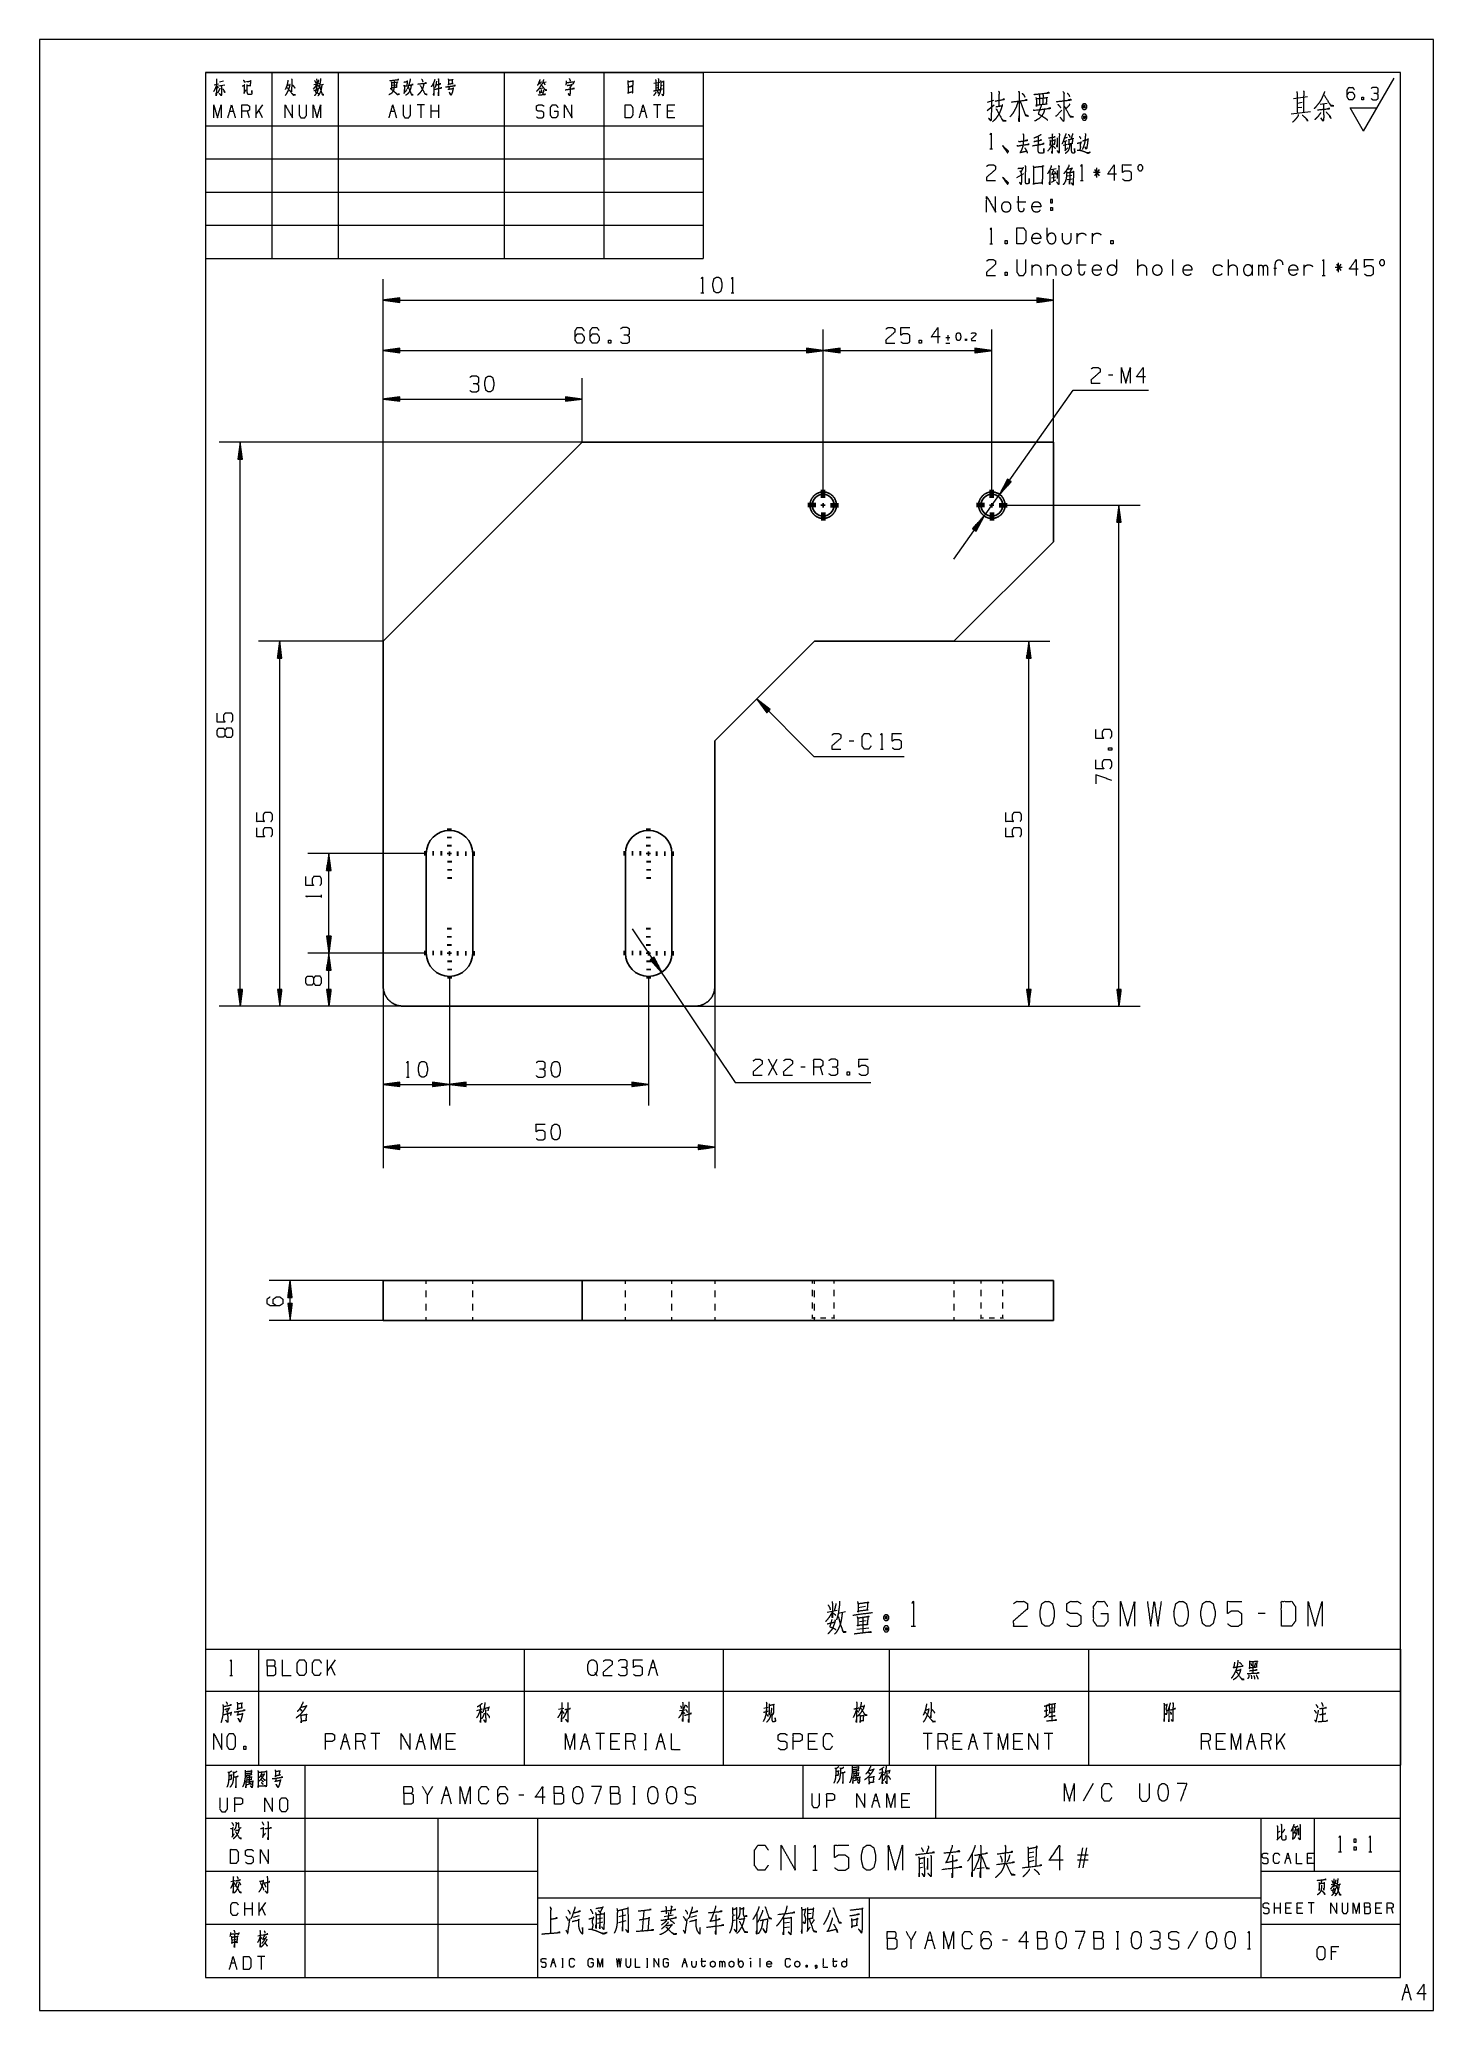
# Model space of a CAD drawing. Header units: millimetres. Extents: x 0 to 210, y 0 to 297.
import ezdxf

# ---------------------------------------------------------------- set-up
doc = ezdxf.new("R2010")
doc.units = ezdxf.units.MM
doc.layers.add('101', color=7, linetype='Continuous', true_color=0xffffff)

msp = doc.modelspace()

# ---------------------------------------------------------------- linework, layer by layer
at = {"layer": '101', "color": 133, "linetype": 'Continuous', "lineweight": 18}
for p, q in [((0, 297), (0, 0)), ((210, 297), (0, 297)), ((210, 0), (210, 297)), ((25, 292), (25, 5)), ((25, 292), (100, 292)), ((25, 292), (100, 292)), ((25, 292), (25, 264)), ((25, 292), (100, 292)), ((205, 292), (25, 292)), ((35, 292), (35, 264)), ((45, 292), (45, 264)), ((70, 292), (70, 264)), ((85, 292), (85, 264)), ((100, 292), (100, 264)), ((205, 5), (205, 292)), ((25, 284), (100, 284)), ((25, 279), (100, 279)), ((25, 274), (100, 274)), ((25, 269), (100, 269)), ((25, 264), (100, 264)), ((25, 37), (205, 37)), ((25, 37), (25, 5)), ((40, 37), (40, 5)), ((115, 37), (115, 29)), ((135, 37), (135, 29)), ((25, 29), (205, 29)), ((60, 29), (60, 5)), ((75, 29), (75, 5)), ((184, 29), (184, 5)), ((192, 29), (192, 21)), ((25, 21), (75, 21)), ((184, 21), (205, 21)), ((75, 17), (184, 17)), ((125, 17), (125, 5)), ((25, 13), (75, 13)), ((184, 13), (205, 13)), ((25, 5), (205, 5)), ((25, 5), (205, 5)), ((0, 0), (210, 0))]:
    msp.add_line(p, q, dxfattribs=at)
at = {"layer": '101', "color": 43, "linetype": 'Continuous', "lineweight": 18}
for p, q in [((199.44, 283.18), (204.06, 291.18)), ((197.42, 286.68), (201.46, 286.68)), ((199.44, 283.18), (197.42, 286.68))]:
    msp.add_line(p, q, dxfattribs=at)
at = {"layer": '101', "color": 72, "linetype": 'Continuous', "lineweight": 18}
for p, q in [((26.34, 290.18), (26.96, 290.3)), ((26.7, 289.95), (26.92, 289.68)), ((26.99, 289.99), (27.95, 290.14)), ((27.13, 290.61), (27.71, 290.74)), ((41.34, 290.22), (42.13, 290.38)), ((42.25, 290.16), (42.79, 290.28)), ((53.17, 290.09), (53.7, 290.18)), ((54.91, 288.87), (55.37, 289.43)), ((75.25, 290.57), (75.67, 290.63)), ((75.35, 290.55), (75.45, 290.24)), ((75.83, 289.64), (75.37, 289.56)), ((75.82, 290.51), (76.35, 290.61)), ((75.98, 290.49), (76.11, 290.16)), ((92.56, 290.43), (93.43, 290.55)), ((92.84, 290.07), (93.11, 290.14)), ((92.86, 289.72), (93.09, 289.78)), ((93.6, 290.05), (93.85, 290.12)), ((188.9, 288.11), (191.02, 288.41)), ((28.66, 286.17), (29.22, 286.17)), ((31.62, 285.18), (31.34, 286.17)), ((32.63, 285.18), (32.63, 287.14)), ((33.59, 287.14), (32.63, 285.78)), ((33.59, 285.18), (33.04, 286.36)), ((52.94, 286.17), (53.49, 286.17)), ((58.02, 287.14), (56.9, 287.14)), ((57.46, 287.14), (57.46, 285.18)), ((59.02, 285.18), (59.02, 287.14)), ((60.14, 286.17), (59.02, 286.17)), ((60.14, 285.18), (60.14, 287.14)), ((90.65, 286.17), (91.2, 286.17)), ((93.6, 287.14), (92.49, 287.14)), ((93.05, 287.14), (93.05, 285.18)), ((95.45, 286.17), (94.61, 286.17)), ((142.75, 286.29), (143.81, 287.12)), ((142.8, 287.57), (143.75, 287.83)), ((188.55, 285.79), (191.44, 286.16)), ((189.45, 286.72), (190.17, 286.8)), ((189.48, 287.4), (190.2, 287.55)), ((193.96, 287.36), (192.92, 287.17)), ((154.42, 282.13), (154.84, 282.25)), ((143.14, 280.5), (143.57, 280.5)), ((154.86, 281.18), (154.21, 281)), ((154.35, 281.63), (154.83, 281.78)), ((147.24, 276.22), (148.3, 276.82)), ((152.41, 277.39), (153.17, 277.57)), ((152.46, 276.14), (153.03, 276.29)), ((153.29, 277.24), (153.29, 276.04)), ((155.52, 276.49), (154.88, 276.39)), ((159.79, 276.94), (158.78, 276.94)), ((158.95, 277.42), (159.63, 276.47)), ((159.61, 277.42), (158.95, 276.47)), ((159.27, 276.22), (159.27, 277.64)), ((152.43, 275.47), (153.12, 275.82)), ((154.81, 275.87), (155.55, 275.97)), ((156.8, 275.74), (157.23, 275.74)), ((147.24, 272.55), (148.56, 272.55)), ((152.28, 271.7), (152.28, 271.23)), ((152.28, 271.7), (152.62, 271.7)), ((151.79, 266.84), (151.79, 268.59)), ((156.34, 266.22), (156.34, 267.79)), ((158.62, 266.22), (158.62, 267.79)), ((143.14, 266.22), (143.57, 266.22)), ((149.51, 263.03), (149.51, 261.45)), ((151.79, 263.03), (151.79, 261.45)), ((156.34, 263.03), (157.67, 263.03)), ((165.45, 261.45), (165.45, 263.83)), ((170.67, 263.85), (170.67, 261.45)), ((179.11, 261.45), (179.11, 263.83)), ((182.71, 261.45), (182.71, 263.03)), ((183.66, 261.45), (183.66, 263.03)), ((186.36, 262.5), (185.94, 262.5)), ((190.49, 261.45), (190.49, 263.03)), ((193.23, 261.45), (193.65, 261.45)), ((196.21, 262.65), (195.2, 262.65)), ((195.38, 263.13), (196.05, 262.18)), ((196.03, 263.13), (195.38, 262.18)), ((195.7, 261.93), (195.7, 263.35)), ((99.64, 258.8), (100.07, 258.8)), ((104.2, 258.8), (104.62, 258.8)), ((137.11, 252.02), (136.54, 252.02)), ((136.54, 251.23), (137.11, 251.23)), ((136.82, 252.42), (136.82, 251.62)), ((161.71, 246.42), (161.04, 246.42)), ((122.66, 191.26), (121.99, 191.26)), ((126.67, 190.06), (127.09, 190.06)), ((42.5, 167.71), (42.5, 168.13)), ((111.15, 140.96), (109.8, 143.33)), ((109.8, 140.96), (111.15, 143.33)), ((55.28, 140.64), (55.71, 140.64)), ((115.36, 142.16), (114.69, 142.16)), ((117.98, 140.96), (117.64, 142.16)), ((118.64, 60.01), (120.14, 60.32)), ((120.37, 59.89), (121.4, 60.12)), ((123.32, 60.71), (124.43, 60.91)), ((184.62, 59.81), (183.56, 59.81)), ((123.15, 57.49), (124.93, 57.68)), ((123.54, 58.63), (124.51, 58.75)), ((124.01, 59.22), (124.01, 56.94)), ((131.3, 57.92), (131.97, 57.92)), ((25, 54.46), (25, 48.11)), ((25, 54.46), (33, 54.46)), ((33, 54.46), (73, 54.46)), ((33, 54.46), (33, 48.11)), ((73, 54.46), (73, 48.11)), ((73, 54.46), (103, 54.46)), ((103, 54.46), (103, 48.11)), ((103, 54.46), (128, 54.46)), ((128, 54.46), (128, 48.11)), ((128, 54.46), (158, 54.46)), ((158, 54.46), (158, 48.11)), ((158, 54.46), (205, 54.46)), ((205, 54.46), (205, 48.11)), ((44.57, 52.85), (43.41, 51.2)), ((43.41, 50.48), (43.41, 52.85)), ((44.57, 50.48), (43.9, 51.9)), ((92.09, 51.68), (92.76, 51.68)), ((182.8, 52.53), (182.8, 50.83)), ((25, 48.11), (25, 37)), ((25, 48.11), (33, 48.11)), ((28.67, 50.48), (29.09, 50.48)), ((33, 48.11), (33, 37)), ((33, 48.11), (73, 48.11)), ((73, 48.11), (103, 48.11)), ((73, 48.11), (73, 37)), ((103, 48.11), (128, 48.11)), ((103, 48.11), (103, 37)), ((128, 48.11), (158, 48.11)), ((128, 48.11), (128, 37)), ((158, 48.11), (158, 37)), ((158, 48.11), (205, 48.11)), ((205, 48.11), (205, 37)), ((65.91, 45.23), (66.73, 45.45)), ((78.21, 45.4), (79.01, 45.55)), ((96.41, 45.2), (97.27, 45.33)), ((109.13, 45.55), (109.78, 45.7)), ((152.27, 45.55), (152.75, 45.65)), ((152.5, 46.1), (152.48, 43.7)), ((193.26, 45.53), (193.26, 43.6)), ((51.28, 41.74), (49.94, 41.74)), ((50.61, 41.74), (50.61, 39.36)), ((85.14, 41.74), (83.8, 41.74)), ((84.47, 41.74), (84.47, 39.36)), ((91.12, 41.74), (91.46, 41.74)), ((91.3, 41.74), (91.3, 39.36)), ((134.45, 41.74), (133.11, 41.74)), ((133.78, 41.74), (133.78, 39.36)), ((143.56, 41.74), (142.21, 41.74)), ((142.88, 41.74), (142.88, 39.36)), ((152.66, 41.74), (151.32, 41.74)), ((151.99, 41.74), (151.99, 39.36)), ((186.41, 39.36), (186.41, 41.74)), ((187.58, 41.74), (186.41, 40.09)), ((45.72, 40.56), (46.39, 40.56)), ((49, 39.36), (48.67, 40.56)), ((57.1, 40.56), (57.77, 40.56)), ((62.33, 40.56), (61.32, 40.56)), ((81.86, 40.56), (82.53, 40.56)), ((87.08, 40.56), (86.08, 40.56)), ((89.7, 39.36), (89.36, 40.56)), ((91.12, 39.36), (91.46, 39.36)), ((93.24, 40.56), (93.91, 40.56)), ((116.85, 40.56), (115.84, 40.56)), ((136.73, 39.36), (136.39, 40.56)), ((138.67, 40.56), (137.66, 40.56)), ((140.27, 40.56), (140.94, 40.56)), ((147.77, 40.56), (146.76, 40.56)), ((176.37, 39.36), (176.04, 40.56)), ((178.31, 40.56), (177.31, 40.56)), ((182.19, 40.56), (182.87, 40.56)), ((185.48, 39.36), (185.14, 40.56)), ((187.58, 39.36), (186.91, 40.79)), ((25, 37), (33, 37)), ((33, 37), (73, 37)), ((73, 37), (103, 37)), ((103, 37), (128, 37)), ((123.01, 36.05), (123, 34.75)), ((126.51, 35.77), (127.23, 35.97)), ((128, 37), (158, 37)), ((158, 37), (205, 37)), ((31.29, 34.04), (31.83, 34.2)), ((31.58, 35.44), (31.57, 34.13)), ((59.2, 33.75), (58.46, 32.46)), ((89.38, 33.75), (89.75, 33.75)), ((89.58, 33.75), (89.58, 31.13)), ((122.72, 34.66), (123.26, 34.82)), ((158.71, 34.19), (157.23, 31.57)), ((60.92, 32.46), (61.66, 32.46)), ((72.98, 32.46), (72.23, 32.46)), ((89.38, 31.13), (89.75, 31.13)), ((125.68, 31.65), (126.27, 31.65)), ((130.8, 31.65), (129.91, 31.65)), ((186.57, 26.88), (186.89, 27.01)), ((149.81, 23.87), (149, 23.71)), ((156.62, 21.51), (157.15, 24.54)), ((157.71, 24.54), (157.18, 21.51)), ((195.7, 23.93), (196.13, 23.93)), ((198.01, 24.65), (198.01, 24.18)), ((198.01, 24.65), (198.35, 24.65)), ((200.25, 23.93), (200.68, 23.93)), ((116.5, 21.16), (117.16, 21.16)), ((132.53, 22.18), (133.05, 22.26)), ((133.03, 21.55), (132.53, 21.47)), ((142.29, 21.51), (141.21, 21.35)), ((149, 23.05), (149.78, 23.2)), ((149.81, 22.61), (149, 22.38)), ((157.96, 23.4), (156.37, 23.4)), ((157.96, 22.65), (156.37, 22.65)), ((187.83, 22.95), (188.27, 22.95)), ((191.67, 22.95), (191, 22.95)), ((29.41, 19.54), (28.85, 19.39)), ((29.22, 19.29), (29.42, 19.02)), ((194.57, 19.02), (195.36, 19.18)), ((195.48, 18.95), (196.02, 19.08)), ((30.96, 14.33), (30.96, 16.3)), ((32.07, 15.33), (30.96, 15.33)), ((32.07, 14.33), (32.07, 16.3)), ((33.08, 14.33), (33.08, 16.3)), ((34.05, 16.3), (33.08, 14.93)), ((34.05, 14.33), (33.49, 15.51)), ((91.04, 15.01), (90.77, 12.01)), ((186.03, 14.64), (186.03, 16.21)), ((186.92, 15.43), (186.03, 15.43)), ((186.92, 14.64), (186.92, 16.21)), ((188.4, 15.43), (187.73, 15.43)), ((190.09, 15.43), (189.43, 15.43)), ((192.01, 16.21), (191.12, 16.21)), ((191.57, 16.21), (191.57, 14.64)), ((201.97, 15.43), (201.31, 15.43)), ((203.89, 14.64), (203.67, 15.43)), ((80.43, 14.08), (81.33, 14.32)), ((84.04, 13.81), (84.82, 13.98)), ((84.04, 13.19), (84.87, 13.39)), ((87.26, 13.29), (88.38, 13.57)), ((88.33, 14.39), (87.28, 14.12)), ((94.09, 14.19), (95.45, 14.43)), ((98.11, 14.08), (99.01, 14.32)), ((104.82, 14.39), (104.43, 14.32)), ((104.79, 13.63), (104.43, 13.53)), ((112.96, 13.29), (112.11, 13.19)), ((112.11, 12.53), (112.96, 12.63)), ((113.64, 14.84), (113.45, 14.74)), ((116.23, 14.63), (115.72, 14.57)), ((132.03, 11.92), (131.29, 10.63)), ((162.21, 11.92), (162.58, 11.92)), ((162.41, 11.92), (162.41, 9.3)), ((174.46, 11.92), (172.98, 9.3)), ((29.11, 10.67), (29.64, 10.75)), ((33.49, 11.35), (32.92, 11.23)), ((33.28, 11.06), (33.47, 10.81)), ((133.75, 10.63), (134.49, 10.63)), ((145.8, 10.63), (145.06, 10.63)), ((162.21, 9.3), (162.58, 9.3)), ((181.97, 9.3), (182.44, 9.3)), ((28.89, 7.18), (29.45, 7.18)), ((33.97, 8.15), (32.86, 8.15)), ((33.41, 8.15), (33.41, 6.19)), ((77.2, 7.22), (77.57, 7.22)), ((78.7, 7.87), (78.89, 7.87)), ((78.7, 6.56), (78.89, 6.56)), ((78.8, 7.87), (78.8, 6.56)), ((91.43, 7.87), (91.62, 7.87)), ((91.43, 6.56), (91.62, 6.56)), ((91.53, 7.87), (91.53, 6.56)), ((97, 7.22), (97.37, 7.22)), ((99.65, 7.43), (100.38, 7.43)), ((102.48, 6.56), (102.48, 7.43)), ((105.3, 6.91), (105.3, 7.87)), ((107.09, 7.43), (107.09, 6.56)), ((108.5, 7.89), (108.5, 6.56)), ((119.45, 7.43), (120.18, 7.43)), ((195.32, 8.85), (194.63, 8.85)), ((205.61, 2.78), (206.28, 2.78))]:
    msp.add_line(p, q, dxfattribs=at)
at = {"layer": '101', "color": 22, "linetype": 'Continuous', "lineweight": 18}
for p, q in [((51.76, 206.32), (51.76, 260.89)), ((152.76, 236.32), (152.76, 260.89)), ((54.3, 258.05), (51.76, 257.71)), ((51.76, 257.71), (54.3, 257.38)), ((51.76, 257.71), (152.76, 257.71)), ((54.3, 257.74), (51.96, 257.74)), ((54.3, 257.69), (51.96, 257.69)), ((54.3, 257.79), (52.34, 257.79)), ((54.3, 257.64), (52.34, 257.64)), ((54.3, 257.84), (52.73, 257.84)), ((54.3, 257.59), (52.73, 257.59)), ((54.3, 257.89), (53.11, 257.89)), ((54.3, 257.53), (53.11, 257.53)), ((54.3, 257.94), (53.5, 257.94)), ((54.3, 257.48), (53.5, 257.48)), ((54.3, 257.99), (53.89, 257.99)), ((54.3, 257.43), (53.89, 257.43)), ((54.3, 258.04), (54.27, 258.04)), ((54.3, 258.04), (54.27, 258.04)), ((54.3, 257.38), (54.27, 257.38)), ((54.3, 257.38), (54.27, 257.38)), ((54.3, 257.38), (54.3, 258.05)), ((152.76, 257.71), (150.22, 258.05)), ((150.22, 258.05), (150.22, 257.38)), ((150.22, 258.04), (150.26, 258.04)), ((150.22, 258.04), (150.26, 258.04)), ((150.22, 257.99), (150.64, 257.99)), ((150.22, 257.94), (151.03, 257.94)), ((150.22, 257.89), (151.41, 257.89)), ((150.22, 257.84), (151.8, 257.84)), ((150.22, 257.79), (152.19, 257.79)), ((150.22, 257.74), (152.57, 257.74)), ((150.22, 257.38), (152.76, 257.71)), ((150.22, 257.69), (152.57, 257.69)), ((150.22, 257.64), (152.19, 257.64)), ((150.22, 257.59), (151.8, 257.59)), ((150.22, 257.53), (151.41, 257.53)), ((150.22, 257.48), (151.03, 257.48)), ((150.22, 257.43), (150.64, 257.43)), ((150.22, 257.38), (150.26, 257.38)), ((150.22, 257.38), (150.26, 257.38)), ((51.76, 206.32), (51.76, 253.3)), ((118.06, 229.12), (118.06, 253.3)), ((118.06, 229.12), (118.06, 253.3)), ((143.46, 229.12), (143.46, 253.3)), ((54.3, 250.46), (51.76, 250.12)), ((51.76, 250.12), (118.06, 250.12)), ((51.76, 250.12), (54.3, 249.79)), ((54.3, 250.15), (51.96, 250.15)), ((54.3, 250.1), (51.96, 250.1)), ((54.3, 250.2), (52.34, 250.2)), ((54.3, 250.05), (52.34, 250.05)), ((54.3, 250.25), (52.73, 250.25)), ((54.3, 250), (52.73, 250)), ((54.3, 250.3), (53.11, 250.3)), ((54.3, 249.95), (53.11, 249.95)), ((54.3, 250.35), (53.5, 250.35)), ((54.3, 249.89), (53.5, 249.89)), ((54.3, 250.4), (53.89, 250.4)), ((54.3, 249.84), (53.89, 249.84)), ((54.3, 250.45), (54.27, 250.45)), ((54.3, 250.45), (54.27, 250.45)), ((54.3, 249.79), (54.27, 249.79)), ((54.3, 249.79), (54.27, 249.79)), ((54.3, 249.79), (54.3, 250.46)), ((115.52, 250.46), (115.52, 249.79)), ((118.06, 250.12), (115.52, 250.46)), ((115.52, 250.45), (115.56, 250.45)), ((115.52, 250.45), (115.56, 250.45)), ((115.52, 250.4), (115.94, 250.4)), ((115.52, 250.35), (116.33, 250.35)), ((115.52, 250.3), (116.71, 250.3)), ((115.52, 250.25), (117.1, 250.25)), ((115.52, 250.2), (117.49, 250.2)), ((115.52, 250.15), (117.87, 250.15)), ((115.52, 249.79), (118.06, 250.12)), ((115.52, 250.1), (117.87, 250.1)), ((115.52, 250.05), (117.49, 250.05)), ((115.52, 250), (117.1, 250)), ((115.52, 249.95), (116.71, 249.95)), ((115.52, 249.89), (116.33, 249.89)), ((115.52, 249.84), (115.94, 249.84)), ((115.52, 249.79), (115.56, 249.79)), ((115.52, 249.79), (115.56, 249.79)), ((120.6, 250.46), (118.06, 250.12)), ((118.06, 250.12), (120.6, 249.79)), ((118.06, 250.12), (143.46, 250.12)), ((120.6, 250.15), (118.26, 250.15)), ((120.6, 250.1), (118.26, 250.1)), ((120.6, 250.2), (118.64, 250.2)), ((120.6, 250.05), (118.64, 250.05)), ((120.6, 250.25), (119.03, 250.25)), ((120.6, 250), (119.03, 250)), ((120.6, 250.3), (119.41, 250.3)), ((120.6, 249.95), (119.41, 249.95)), ((120.6, 250.35), (119.8, 250.35)), ((120.6, 249.89), (119.8, 249.89)), ((120.6, 250.4), (120.19, 250.4)), ((120.6, 249.84), (120.19, 249.84)), ((120.6, 250.45), (120.57, 250.45)), ((120.6, 250.45), (120.57, 250.45)), ((120.6, 249.79), (120.57, 249.79)), ((120.6, 249.79), (120.57, 249.79)), ((120.6, 249.79), (120.6, 250.46)), ((140.92, 250.46), (140.92, 249.79)), ((143.46, 250.12), (140.92, 250.46)), ((140.92, 250.45), (140.96, 250.45)), ((140.92, 250.45), (140.96, 250.45)), ((140.92, 250.4), (141.34, 250.4)), ((140.92, 250.35), (141.73, 250.35)), ((140.92, 250.3), (142.11, 250.3)), ((140.92, 250.25), (142.5, 250.25)), ((140.92, 250.2), (142.89, 250.2)), ((140.92, 250.15), (143.27, 250.15)), ((140.92, 249.79), (143.46, 250.12)), ((140.92, 250.1), (143.27, 250.1)), ((140.92, 250.05), (142.89, 250.05)), ((140.92, 250), (142.5, 250)), ((140.92, 249.95), (142.11, 249.95)), ((140.92, 249.89), (141.73, 249.89)), ((140.92, 249.84), (141.34, 249.84)), ((140.92, 249.79), (140.96, 249.79)), ((140.92, 249.79), (140.96, 249.79)), ((51.76, 206.32), (51.76, 245.98)), ((81.76, 236.32), (81.76, 245.98)), ((137.72, 218.71), (155.71, 244.13)), ((155.71, 244.13), (167.04, 244.13)), ((54.3, 243.14), (51.76, 242.81)), ((51.76, 242.81), (54.3, 242.47)), ((51.76, 242.81), (81.76, 242.81)), ((54.3, 242.83), (51.96, 242.83)), ((54.3, 242.78), (51.96, 242.78)), ((54.3, 242.88), (52.34, 242.88)), ((54.3, 242.73), (52.34, 242.73)), ((54.3, 242.93), (52.73, 242.93)), ((54.3, 242.68), (52.73, 242.68)), ((54.3, 242.98), (53.11, 242.98)), ((54.3, 242.63), (53.11, 242.63)), ((54.3, 243.03), (53.5, 243.03)), ((54.3, 242.58), (53.5, 242.58)), ((54.3, 243.09), (53.89, 243.09)), ((54.3, 242.53), (53.89, 242.53)), ((54.3, 243.14), (54.27, 243.14)), ((54.3, 243.14), (54.27, 243.14)), ((54.3, 242.48), (54.27, 242.48)), ((54.3, 242.48), (54.27, 242.48)), ((54.3, 242.47), (54.3, 243.14)), ((79.22, 243.14), (79.26, 243.14)), ((79.22, 243.14), (79.22, 242.47)), ((79.22, 243.14), (79.26, 243.14)), ((81.76, 242.81), (79.22, 243.14)), ((79.22, 243.09), (79.64, 243.09)), ((79.22, 243.03), (80.03, 243.03)), ((79.22, 242.98), (80.41, 242.98)), ((79.22, 242.93), (80.8, 242.93)), ((79.22, 242.88), (81.19, 242.88)), ((79.22, 242.83), (81.57, 242.83)), ((79.22, 242.47), (81.76, 242.81)), ((79.22, 242.78), (81.57, 242.78)), ((79.22, 242.73), (81.19, 242.73)), ((79.22, 242.68), (80.8, 242.68)), ((79.22, 242.63), (80.41, 242.63)), ((79.22, 242.58), (80.03, 242.58)), ((79.22, 242.53), (79.64, 242.53)), ((79.22, 242.48), (79.26, 242.48)), ((79.22, 242.48), (79.26, 242.48)), ((81.76, 236.32), (27.07, 236.32)), ((30.25, 236.32), (29.91, 233.78)), ((30.07, 233.78), (30.07, 234.97)), ((30.12, 233.78), (30.12, 235.36)), ((30.17, 233.78), (30.17, 235.74)), ((30.22, 233.78), (30.22, 236.13)), ((30.25, 151.32), (30.25, 236.32)), ((30.58, 233.78), (30.25, 236.32)), ((30.27, 233.78), (30.27, 236.13)), ((30.32, 233.78), (30.32, 235.74)), ((30.37, 233.78), (30.37, 235.36)), ((30.42, 233.78), (30.42, 234.97)), ((29.91, 233.78), (30.58, 233.78)), ((29.92, 233.78), (29.92, 233.81)), ((29.92, 233.78), (29.92, 233.81)), ((29.97, 233.78), (29.97, 234.2)), ((30.02, 233.78), (30.02, 234.59)), ((30.47, 233.78), (30.47, 234.59)), ((30.53, 233.78), (30.53, 234.2)), ((30.58, 233.78), (30.58, 233.81)), ((30.58, 233.78), (30.58, 233.81)), ((145.81, 230.72), (144.62, 228.45)), ((144.62, 228.45), (146.36, 230.34)), ((146.07, 230.54), (144.71, 228.63)), ((146.11, 230.51), (144.75, 228.6)), ((146.02, 230.57), (144.89, 228.97)), ((146.15, 230.48), (145.02, 228.88)), ((145.98, 230.6), (145.07, 229.32)), ((145.94, 230.63), (145.25, 229.66)), ((146.19, 230.45), (145.28, 229.17)), ((145.9, 230.66), (145.44, 230)), ((146.23, 230.43), (145.54, 229.45)), ((145.86, 230.69), (145.62, 230.35)), ((145.82, 230.72), (145.8, 230.69)), ((145.82, 230.72), (145.8, 230.69)), ((146.36, 230.34), (145.81, 230.72)), ((146.27, 230.4), (145.81, 229.74)), ((146.31, 230.37), (146.07, 230.03)), ((146.36, 230.34), (146.34, 230.31)), ((146.36, 230.34), (146.34, 230.31)), ((145.76, 226.82), (165.79, 226.82)), ((162.61, 226.82), (162.28, 224.28)), ((162.48, 224.28), (162.48, 225.86)), ((162.54, 224.28), (162.54, 226.24)), ((162.59, 224.28), (162.59, 226.63)), ((162.95, 224.28), (162.61, 226.82)), ((162.61, 151.32), (162.61, 226.82)), ((162.64, 224.28), (162.64, 226.63)), ((162.69, 224.28), (162.69, 226.24)), ((162.74, 224.28), (162.74, 225.86)), ((142.31, 225.19), (140.57, 223.31)), ((140.57, 223.31), (140.59, 223.33)), ((140.57, 223.31), (140.59, 223.33)), ((140.57, 223.31), (141.11, 222.92)), ((140.61, 223.28), (140.85, 223.62)), ((140.65, 223.25), (141.12, 223.9)), ((140.7, 223.22), (141.38, 224.19)), ((140.74, 223.19), (141.65, 224.48)), ((140.78, 223.16), (141.91, 224.76)), ((140.82, 223.13), (142.18, 225.05)), ((140.86, 223.1), (142.22, 225.02)), ((140.9, 223.07), (142.04, 224.67)), ((140.94, 223.04), (141.85, 224.33)), ((140.99, 223.01), (141.67, 223.98)), ((141.03, 222.98), (141.49, 223.64)), ((141.07, 222.95), (141.31, 223.3)), ((141.11, 222.92), (142.31, 225.19)), ((141.11, 222.93), (141.13, 222.95)), ((141.11, 222.93), (141.13, 222.95)), ((162.28, 224.28), (162.28, 224.31)), ((162.28, 224.28), (162.28, 224.31)), ((162.28, 224.28), (162.95, 224.28)), ((162.33, 224.28), (162.33, 224.7)), ((162.38, 224.28), (162.38, 225.09)), ((162.43, 224.28), (162.43, 225.47)), ((162.79, 224.28), (162.79, 225.47)), ((162.84, 224.28), (162.84, 225.09)), ((162.89, 224.28), (162.89, 224.7)), ((162.94, 224.28), (162.94, 224.31)), ((162.94, 224.28), (162.94, 224.31)), ((51.76, 206.32), (33.02, 206.32)), ((36.2, 206.32), (35.86, 203.78)), ((36.02, 203.78), (36.02, 204.97)), ((36.07, 203.78), (36.07, 205.36)), ((36.12, 203.78), (36.12, 205.74)), ((36.17, 203.78), (36.17, 206.13)), ((36.53, 203.78), (36.2, 206.32)), ((36.2, 151.32), (36.2, 206.32)), ((36.22, 203.78), (36.22, 206.13)), ((36.27, 203.78), (36.27, 205.74)), ((36.32, 203.78), (36.32, 205.36)), ((36.38, 203.78), (36.38, 204.97)), ((137.76, 206.32), (152.21, 206.32)), ((149.03, 206.32), (148.7, 203.78)), ((148.86, 203.78), (148.86, 204.97)), ((148.91, 203.78), (148.91, 205.36)), ((148.96, 203.78), (148.96, 205.74)), ((149.01, 203.78), (149.01, 206.13)), ((149.37, 203.78), (149.03, 206.32)), ((149.03, 151.32), (149.03, 206.32)), ((149.06, 203.78), (149.06, 206.13)), ((149.11, 203.78), (149.11, 205.74)), ((149.16, 203.78), (149.16, 205.36)), ((149.21, 203.78), (149.21, 204.97)), ((35.86, 203.78), (36.53, 203.78)), ((35.87, 203.78), (35.87, 203.81)), ((35.87, 203.78), (35.87, 203.81)), ((35.92, 203.78), (35.92, 204.2)), ((35.97, 203.78), (35.97, 204.59)), ((36.43, 203.78), (36.43, 204.59)), ((36.48, 203.78), (36.48, 204.2)), ((36.53, 203.78), (36.53, 203.81)), ((36.53, 203.78), (36.53, 203.81)), ((148.7, 203.78), (148.7, 203.81)), ((148.7, 203.78), (148.7, 203.81)), ((148.7, 203.78), (149.37, 203.78)), ((148.75, 203.78), (148.75, 204.2)), ((148.81, 203.78), (148.81, 204.59)), ((149.26, 203.78), (149.26, 204.59)), ((149.31, 203.78), (149.31, 204.2)), ((149.36, 203.78), (149.36, 203.81)), ((149.36, 203.78), (149.36, 203.81)), ((110.07, 196.03), (108.04, 197.59)), ((116.66, 188.97), (108.04, 197.59)), ((108.04, 197.59), (109.59, 195.56)), ((109.81, 195.78), (108.15, 197.44)), ((109.85, 195.82), (108.19, 197.48)), ((109.78, 195.74), (108.39, 197.13)), ((109.89, 195.85), (108.5, 197.24)), ((109.74, 195.71), (108.63, 196.82)), ((109.92, 195.89), (108.81, 197)), ((109.71, 195.67), (108.86, 196.51)), ((109.67, 195.64), (109.1, 196.2)), ((109.96, 195.92), (109.12, 196.76)), ((109.99, 195.96), (109.42, 196.53)), ((109.59, 195.56), (110.07, 196.03)), ((110.03, 196), (109.73, 196.29)), ((110.06, 196.03), (110.04, 196.05)), ((110.06, 196.03), (110.04, 196.05)), ((109.63, 195.6), (109.34, 195.9)), ((109.6, 195.56), (109.58, 195.59)), ((109.6, 195.56), (109.58, 195.59)), ((116.66, 188.97), (130.27, 188.97)), ((57.96, 174.32), (40.42, 174.32)), ((43.59, 174.32), (43.26, 171.78)), ((43.36, 171.78), (43.36, 172.59)), ((43.42, 171.78), (43.42, 172.97)), ((43.47, 171.78), (43.47, 173.36)), ((43.52, 171.78), (43.52, 173.74)), ((43.57, 171.78), (43.57, 174.13)), ((43.93, 171.78), (43.59, 174.32)), ((43.59, 159.32), (43.59, 174.32)), ((43.62, 171.78), (43.62, 174.13)), ((43.67, 171.78), (43.67, 173.74)), ((43.72, 171.78), (43.72, 173.36)), ((43.77, 171.78), (43.77, 172.97)), ((43.82, 171.78), (43.82, 172.59)), ((43.26, 171.78), (43.26, 171.81)), ((43.26, 171.78), (43.26, 171.81)), ((43.26, 171.78), (43.93, 171.78)), ((43.31, 171.78), (43.31, 172.2)), ((43.87, 171.78), (43.87, 172.2)), ((43.92, 171.78), (43.92, 171.81)), ((43.92, 171.78), (43.92, 171.81)), ((43.26, 161.86), (43.26, 161.83)), ((43.26, 161.86), (43.26, 161.83)), ((43.26, 161.86), (43.59, 159.32)), ((43.93, 161.86), (43.26, 161.86)), ((43.31, 161.86), (43.31, 161.44)), ((43.36, 161.86), (43.36, 161.06)), ((43.42, 161.86), (43.42, 160.67)), ((43.47, 161.86), (43.47, 160.29)), ((43.52, 161.86), (43.52, 159.9)), ((43.57, 161.86), (43.57, 159.52)), ((43.59, 159.32), (43.93, 161.86)), ((43.62, 161.86), (43.62, 159.52)), ((43.67, 161.86), (43.67, 159.9)), ((43.72, 161.86), (43.72, 160.29)), ((43.77, 161.86), (43.77, 160.67)), ((43.82, 161.86), (43.82, 161.06)), ((43.87, 161.86), (43.87, 161.44)), ((43.92, 161.86), (43.92, 161.83)), ((43.92, 161.86), (43.92, 161.83)), ((89.29, 163.01), (104.81, 139.86)), ((57.96, 159.32), (40.42, 159.32)), ((57.96, 159.32), (40.42, 159.32)), ((43.59, 159.32), (43.26, 156.78)), ((43.36, 156.78), (43.36, 157.59)), ((43.42, 156.78), (43.42, 157.97)), ((43.47, 156.78), (43.47, 158.36)), ((43.52, 156.78), (43.52, 158.74)), ((43.57, 156.78), (43.57, 159.13)), ((43.59, 151.32), (43.59, 159.32)), ((43.93, 156.78), (43.59, 159.32)), ((43.62, 156.78), (43.62, 159.13)), ((43.67, 156.78), (43.67, 158.74)), ((43.72, 156.78), (43.72, 158.36)), ((43.77, 156.78), (43.77, 157.97)), ((43.82, 156.78), (43.82, 157.59)), ((92.58, 158.71), (92.02, 158.34)), ((92.02, 158.34), (92.04, 158.31)), ((92.02, 158.34), (92.04, 158.31)), ((92.02, 158.34), (93.71, 156.42)), ((92.07, 158.37), (92.3, 158.02)), ((92.11, 158.4), (92.56, 157.73)), ((92.15, 158.43), (92.81, 157.44)), ((92.19, 158.45), (93.07, 157.15)), ((92.24, 158.48), (93.33, 156.85)), ((92.28, 158.51), (93.58, 156.56)), ((92.32, 158.54), (93.63, 156.59)), ((92.36, 158.57), (93.45, 156.94)), ((92.4, 158.6), (93.28, 157.29)), ((92.45, 158.62), (93.11, 157.64)), ((92.49, 158.65), (92.94, 157.98)), ((92.53, 158.68), (92.76, 158.33)), ((92.57, 158.71), (92.59, 158.68)), ((92.57, 158.71), (92.59, 158.68)), ((93.71, 156.42), (92.58, 158.71)), ((43.26, 156.78), (43.26, 156.81)), ((43.26, 156.78), (43.26, 156.81)), ((43.26, 156.78), (43.93, 156.78)), ((43.31, 156.78), (43.31, 157.2)), ((43.87, 156.78), (43.87, 157.2)), ((43.92, 156.78), (43.92, 156.81)), ((43.92, 156.78), (43.92, 156.81)), ((61.76, 155.52), (61.76, 136.37)), ((61.76, 155.52), (61.76, 136.37)), ((91.76, 155.52), (91.76, 136.37)), ((29.91, 153.86), (30.25, 151.32)), ((30.58, 153.86), (29.91, 153.86)), ((29.92, 153.86), (29.92, 153.83)), ((29.92, 153.86), (29.92, 153.83)), ((29.97, 153.86), (29.97, 153.44)), ((30.02, 153.86), (30.02, 153.06)), ((30.07, 153.86), (30.07, 152.67)), ((30.12, 153.86), (30.12, 152.29)), ((30.17, 153.86), (30.17, 151.9)), ((30.22, 153.86), (30.22, 151.52)), ((30.25, 151.32), (30.58, 153.86)), ((30.27, 153.86), (30.27, 151.52)), ((30.32, 153.86), (30.32, 151.9)), ((30.37, 153.86), (30.37, 152.29)), ((30.42, 153.86), (30.42, 152.67)), ((30.47, 153.86), (30.47, 153.06)), ((30.53, 153.86), (30.53, 153.44)), ((30.58, 153.86), (30.58, 153.83)), ((30.58, 153.86), (30.58, 153.83)), ((36.53, 153.86), (35.86, 153.86)), ((35.86, 153.86), (36.2, 151.32)), ((35.87, 153.86), (35.87, 153.83)), ((35.87, 153.86), (35.87, 153.83)), ((35.92, 153.86), (35.92, 153.44)), ((35.97, 153.86), (35.97, 153.06)), ((36.02, 153.86), (36.02, 152.67)), ((36.07, 153.86), (36.07, 152.29)), ((36.12, 153.86), (36.12, 151.9)), ((36.17, 153.86), (36.17, 151.52)), ((36.2, 151.32), (36.53, 153.86)), ((36.22, 153.86), (36.22, 151.52)), ((36.27, 153.86), (36.27, 151.9)), ((36.32, 153.86), (36.32, 152.29)), ((36.38, 153.86), (36.38, 152.67)), ((36.43, 153.86), (36.43, 153.06)), ((36.48, 153.86), (36.48, 153.44)), ((36.53, 153.86), (36.53, 153.83)), ((36.53, 153.86), (36.53, 153.83)), ((43.26, 153.86), (43.26, 153.83)), ((43.26, 153.86), (43.59, 151.32)), ((43.26, 153.86), (43.26, 153.83)), ((43.93, 153.86), (43.26, 153.86)), ((43.31, 153.86), (43.31, 153.44)), ((43.36, 153.86), (43.36, 153.06)), ((43.42, 153.86), (43.42, 152.67)), ((43.47, 153.86), (43.47, 152.29)), ((43.52, 153.86), (43.52, 151.9)), ((43.57, 153.86), (43.57, 151.52)), ((43.59, 151.32), (43.93, 153.86)), ((43.62, 153.86), (43.62, 151.52)), ((43.67, 153.86), (43.67, 151.9)), ((43.72, 153.86), (43.72, 152.29)), ((43.77, 153.86), (43.77, 152.67)), ((43.82, 153.86), (43.82, 153.06)), ((43.87, 153.86), (43.87, 153.44)), ((43.92, 153.86), (43.92, 153.83)), ((43.92, 153.86), (43.92, 153.83)), ((51.76, 154.32), (51.76, 126.92)), ((51.76, 154.32), (51.76, 136.37)), ((101.76, 154.32), (101.76, 126.92)), ((149.37, 153.86), (148.7, 153.86)), ((148.7, 153.86), (148.7, 153.83)), ((148.7, 153.86), (148.7, 153.83)), ((148.7, 153.86), (149.03, 151.32)), ((148.75, 153.86), (148.75, 153.44)), ((148.81, 153.86), (148.81, 153.06)), ((148.86, 153.86), (148.86, 152.67)), ((148.91, 153.86), (148.91, 152.29)), ((148.96, 153.86), (148.96, 151.9)), ((149.01, 153.86), (149.01, 151.52)), ((149.03, 151.32), (149.37, 153.86)), ((149.06, 153.86), (149.06, 151.52)), ((149.11, 153.86), (149.11, 151.9)), ((149.16, 153.86), (149.16, 152.29)), ((149.21, 153.86), (149.21, 152.67)), ((149.26, 153.86), (149.26, 153.06)), ((149.31, 153.86), (149.31, 153.44)), ((149.36, 153.86), (149.36, 153.83)), ((149.36, 153.86), (149.36, 153.83)), ((162.28, 153.86), (162.61, 151.32)), ((162.95, 153.86), (162.28, 153.86)), ((162.28, 153.86), (162.28, 153.83)), ((162.28, 153.86), (162.28, 153.83)), ((162.33, 153.86), (162.33, 153.44)), ((162.38, 153.86), (162.38, 153.06)), ((162.43, 153.86), (162.43, 152.67)), ((162.48, 153.86), (162.48, 152.29)), ((162.54, 153.86), (162.54, 151.9)), ((162.59, 153.86), (162.59, 151.52)), ((162.61, 151.32), (162.95, 153.86)), ((162.64, 153.86), (162.64, 151.52)), ((162.69, 153.86), (162.69, 151.9)), ((162.74, 153.86), (162.74, 152.29)), ((162.79, 153.86), (162.79, 152.67)), ((162.84, 153.86), (162.84, 153.06)), ((162.89, 153.86), (162.89, 153.44)), ((162.94, 153.86), (162.94, 153.83)), ((162.94, 153.86), (162.94, 153.83)), ((54.76, 151.32), (27.07, 151.32)), ((54.76, 151.32), (33.02, 151.32)), ((54.76, 151.32), (40.42, 151.32)), ((98.76, 151.32), (152.21, 151.32)), ((98.76, 151.32), (165.79, 151.32)), ((54.3, 139.88), (51.76, 139.55)), ((54.3, 139.62), (52.34, 139.62)), ((54.3, 139.68), (52.73, 139.68)), ((54.3, 139.73), (53.11, 139.73)), ((54.3, 139.78), (53.5, 139.78)), ((54.3, 139.83), (53.89, 139.83)), ((54.3, 139.88), (54.27, 139.88)), ((54.3, 139.88), (54.27, 139.88)), ((54.3, 139.21), (54.3, 139.88)), ((59.22, 139.88), (59.22, 139.21)), ((59.22, 139.88), (59.26, 139.88)), ((59.22, 139.88), (59.26, 139.88)), ((61.76, 139.55), (59.22, 139.88)), ((59.22, 139.83), (59.64, 139.83)), ((59.22, 139.78), (60.03, 139.78)), ((59.22, 139.73), (60.41, 139.73)), ((59.22, 139.68), (60.8, 139.68)), ((59.22, 139.62), (61.19, 139.62)), ((64.3, 139.88), (61.76, 139.55)), ((64.3, 139.62), (62.34, 139.62)), ((64.3, 139.68), (62.73, 139.68)), ((64.3, 139.73), (63.11, 139.73)), ((64.3, 139.78), (63.5, 139.78)), ((64.3, 139.83), (63.89, 139.83)), ((64.3, 139.88), (64.27, 139.88)), ((64.3, 139.88), (64.27, 139.88)), ((64.3, 139.21), (64.3, 139.88)), ((89.22, 139.88), (89.22, 139.21)), ((91.76, 139.55), (89.22, 139.88)), ((89.22, 139.88), (89.26, 139.88)), ((89.22, 139.88), (89.26, 139.88)), ((89.22, 139.83), (89.64, 139.83)), ((89.22, 139.78), (90.03, 139.78)), ((89.22, 139.73), (90.41, 139.73)), ((89.22, 139.68), (90.8, 139.68)), ((89.22, 139.62), (91.19, 139.62)), ((104.81, 139.86), (125.25, 139.86)), ((51.76, 139.55), (61.76, 139.55)), ((51.76, 139.55), (54.3, 139.21)), ((54.3, 139.57), (51.96, 139.57)), ((54.3, 139.52), (51.96, 139.52)), ((54.3, 139.47), (52.34, 139.47)), ((54.3, 139.42), (52.73, 139.42)), ((54.3, 139.37), (53.11, 139.37)), ((54.3, 139.32), (53.5, 139.32)), ((54.3, 139.27), (53.89, 139.27)), ((54.3, 139.22), (54.27, 139.22)), ((54.3, 139.22), (54.27, 139.22)), ((59.22, 139.57), (61.57, 139.57)), ((59.22, 139.21), (61.76, 139.55)), ((59.22, 139.52), (61.57, 139.52)), ((59.22, 139.47), (61.19, 139.47)), ((59.22, 139.42), (60.8, 139.42)), ((59.22, 139.37), (60.41, 139.37)), ((59.22, 139.32), (60.03, 139.32)), ((59.22, 139.27), (59.64, 139.27)), ((59.22, 139.22), (59.26, 139.22)), ((59.22, 139.22), (59.26, 139.22)), ((61.76, 139.55), (64.3, 139.21)), ((61.76, 139.55), (91.76, 139.55)), ((64.3, 139.57), (61.96, 139.57)), ((64.3, 139.52), (61.96, 139.52)), ((64.3, 139.47), (62.34, 139.47)), ((64.3, 139.42), (62.73, 139.42)), ((64.3, 139.37), (63.11, 139.37)), ((64.3, 139.32), (63.5, 139.32)), ((64.3, 139.27), (63.89, 139.27)), ((64.3, 139.22), (64.27, 139.22)), ((64.3, 139.22), (64.27, 139.22)), ((89.22, 139.57), (91.57, 139.57)), ((89.22, 139.21), (91.76, 139.55)), ((89.22, 139.52), (91.57, 139.52)), ((89.22, 139.47), (91.19, 139.47)), ((89.22, 139.42), (90.8, 139.42)), ((89.22, 139.37), (90.41, 139.37)), ((89.22, 139.32), (90.03, 139.32)), ((89.22, 139.27), (89.64, 139.27)), ((89.22, 139.22), (89.26, 139.22)), ((89.22, 139.22), (89.26, 139.22)), ((54.3, 130.43), (51.76, 130.09)), ((51.76, 130.09), (54.3, 129.76)), ((51.76, 130.09), (101.76, 130.09)), ((54.3, 130.12), (51.96, 130.12)), ((54.3, 130.07), (51.96, 130.07)), ((54.3, 130.17), (52.34, 130.17)), ((54.3, 130.02), (52.34, 130.02)), ((54.3, 130.22), (52.73, 130.22)), ((54.3, 129.96), (52.73, 129.96)), ((54.3, 130.27), (53.11, 130.27)), ((54.3, 129.91), (53.11, 129.91)), ((54.3, 130.32), (53.5, 130.32)), ((54.3, 129.86), (53.5, 129.86)), ((54.3, 130.37), (53.89, 130.37)), ((54.3, 129.81), (53.89, 129.81)), ((54.3, 130.42), (54.27, 130.42)), ((54.3, 130.42), (54.27, 130.42)), ((54.3, 129.76), (54.27, 129.76)), ((54.3, 129.76), (54.27, 129.76)), ((54.3, 129.76), (54.3, 130.43)), ((99.22, 130.43), (99.22, 129.76)), ((101.76, 130.09), (99.22, 130.43)), ((99.22, 130.42), (99.26, 130.42)), ((99.22, 130.42), (99.26, 130.42)), ((99.22, 130.37), (99.64, 130.37)), ((99.22, 130.32), (100.03, 130.32)), ((99.22, 130.27), (100.41, 130.27)), ((99.22, 130.22), (100.8, 130.22)), ((99.22, 130.17), (101.19, 130.17)), ((99.22, 130.12), (101.57, 130.12)), ((99.22, 129.76), (101.76, 130.09)), ((99.22, 130.07), (101.57, 130.07)), ((99.22, 130.02), (101.19, 130.02)), ((99.22, 129.96), (100.8, 129.96)), ((99.22, 129.91), (100.41, 129.91)), ((99.22, 129.86), (100.03, 129.86)), ((99.22, 129.81), (99.64, 129.81)), ((99.22, 129.76), (99.26, 129.76)), ((99.22, 129.76), (99.26, 129.76)), ((51.76, 110), (34.58, 110)), ((37.75, 110), (37.42, 107.46)), ((37.75, 104), (37.75, 110)), ((38.09, 107.46), (37.75, 110)), ((37.42, 107.46), (37.42, 107.49)), ((37.42, 107.46), (37.42, 107.49)), ((37.42, 107.46), (38.09, 107.46)), ((37.47, 107.46), (37.47, 107.88)), ((37.52, 107.46), (37.52, 108.26)), ((37.57, 107.46), (37.57, 108.65)), ((37.62, 107.46), (37.62, 109.03)), ((37.67, 107.46), (37.67, 109.42)), ((37.73, 107.46), (37.73, 109.81)), ((37.78, 107.46), (37.78, 109.81)), ((37.83, 107.46), (37.83, 109.42)), ((37.88, 107.46), (37.88, 109.03)), ((37.93, 107.46), (37.93, 108.65)), ((37.98, 107.46), (37.98, 108.26)), ((38.03, 107.46), (38.03, 107.88)), ((38.08, 107.46), (38.08, 107.49)), ((38.08, 107.46), (38.08, 107.49)), ((51.76, 104), (34.58, 104)), ((37.42, 106.54), (37.42, 106.51)), ((38.09, 106.54), (37.42, 106.54)), ((37.42, 106.54), (37.75, 104)), ((37.42, 106.54), (37.42, 106.51)), ((37.47, 106.54), (37.47, 106.12)), ((37.52, 106.54), (37.52, 105.74)), ((37.57, 106.54), (37.57, 105.35)), ((37.62, 106.54), (37.62, 104.96)), ((37.67, 106.54), (37.67, 104.58)), ((37.73, 106.54), (37.73, 104.19)), ((37.75, 104), (38.09, 106.54)), ((37.78, 106.54), (37.78, 104.19)), ((37.83, 106.54), (37.83, 104.58)), ((37.88, 106.54), (37.88, 104.96)), ((37.93, 106.54), (37.93, 105.35)), ((37.98, 106.54), (37.98, 105.74)), ((38.03, 106.54), (38.03, 106.12)), ((38.08, 106.54), (38.08, 106.51)), ((38.08, 106.54), (38.08, 106.51))]:
    msp.add_line(p, q, dxfattribs=at)
at = {"layer": '101', "color": 151, "linetype": 'Continuous', "lineweight": 25}
for p, q in [((81.76, 236.32), (51.76, 206.32)), ((152.76, 236.32), (81.76, 236.32)), ((152.76, 221.32), (152.76, 236.32)), ((137.76, 206.32), (152.76, 221.32)), ((51.76, 206.32), (51.76, 154.32)), ((101.76, 191.32), (116.76, 206.32)), ((116.76, 206.32), (137.76, 206.32)), ((101.76, 154.32), (101.76, 191.32)), ((58.26, 174.32), (58.26, 159.32)), ((65.26, 159.32), (65.26, 174.32)), ((88.26, 174.32), (88.26, 159.32)), ((95.26, 159.32), (95.26, 174.32)), ((54.76, 151.32), (98.76, 151.32)), ((51.76, 110), (81.76, 110)), ((51.76, 104), (51.76, 110)), ((152.76, 110), (81.76, 110)), ((81.76, 110), (81.76, 104)), ((152.76, 110), (152.76, 104)), ((81.76, 104), (51.76, 104)), ((152.76, 104), (81.76, 104))]:
    msp.add_line(p, q, dxfattribs=at)
at = {"layer": '101', "color": 151, "linetype": 'Continuous', "lineweight": 70}
for p, q in [((118.06, 227.92), (118.06, 229.12)), ((143.46, 227.92), (143.46, 229.12)), ((116.96, 226.82), (115.76, 226.82)), ((117.96, 226.82), (118.16, 226.82)), ((118.06, 226.72), (118.06, 226.92)), ((118.06, 225.72), (118.06, 224.52)), ((119.16, 226.82), (120.36, 226.82)), ((142.36, 226.82), (141.16, 226.82)), ((143.36, 226.82), (143.56, 226.82)), ((143.46, 226.72), (143.46, 226.92)), ((143.46, 225.72), (143.46, 224.52)), ((144.56, 226.82), (145.76, 226.82)), ((61.76, 177.87), (61.76, 178.12)), ((61.76, 176.67), (61.76, 176.87)), ((61.76, 175.42), (61.76, 175.67)), ((91.76, 177.87), (91.76, 178.12)), ((91.76, 176.67), (91.76, 176.87)), ((91.76, 175.42), (91.76, 175.67)), ((58.21, 174.32), (57.96, 174.32)), ((59.41, 174.32), (59.21, 174.32)), ((60.66, 174.32), (60.41, 174.32)), ((61.66, 174.32), (61.86, 174.32)), ((61.76, 174.22), (61.76, 174.42)), ((61.76, 173.22), (61.76, 172.97)), ((62.86, 174.32), (63.11, 174.32)), ((64.11, 174.32), (64.31, 174.32)), ((65.31, 174.32), (65.56, 174.32)), ((88.21, 174.32), (87.96, 174.32)), ((89.41, 174.32), (89.21, 174.32)), ((90.66, 174.32), (90.41, 174.32)), ((91.66, 174.32), (91.86, 174.32)), ((91.76, 174.22), (91.76, 174.42)), ((91.76, 173.22), (91.76, 172.97)), ((92.86, 174.32), (93.11, 174.32)), ((94.11, 174.32), (94.31, 174.32)), ((95.31, 174.32), (95.56, 174.32)), ((61.76, 171.97), (61.76, 171.77)), ((61.76, 170.77), (61.76, 170.52)), ((91.76, 171.97), (91.76, 171.77)), ((91.76, 170.77), (91.76, 170.52)), ((61.76, 162.87), (61.76, 163.12)), ((61.76, 161.67), (61.76, 161.87)), ((61.76, 160.42), (61.76, 160.67)), ((91.76, 162.87), (91.76, 163.12)), ((91.76, 161.67), (91.76, 161.87)), ((91.76, 160.42), (91.76, 160.67)), ((58.21, 159.32), (57.96, 159.32)), ((59.41, 159.32), (59.21, 159.32)), ((60.66, 159.32), (60.41, 159.32)), ((61.66, 159.32), (61.86, 159.32)), ((61.76, 159.22), (61.76, 159.42)), ((61.76, 158.22), (61.76, 157.97)), ((62.86, 159.32), (63.11, 159.32)), ((64.11, 159.32), (64.31, 159.32)), ((65.31, 159.32), (65.56, 159.32)), ((88.21, 159.32), (87.96, 159.32)), ((89.41, 159.32), (89.21, 159.32)), ((90.66, 159.32), (90.41, 159.32)), ((91.66, 159.32), (91.86, 159.32)), ((91.76, 159.22), (91.76, 159.42)), ((91.76, 158.22), (91.76, 157.97)), ((92.86, 159.32), (93.11, 159.32)), ((94.11, 159.32), (94.31, 159.32)), ((95.31, 159.32), (95.56, 159.32)), ((61.76, 156.97), (61.76, 156.77)), ((61.76, 155.77), (61.76, 155.52)), ((91.76, 156.97), (91.76, 156.77)), ((91.76, 155.77), (91.76, 155.52))]:
    msp.add_line(p, q, dxfattribs=at)
at = {"layer": '101', "color": 53, "linetype": 'Continuous', "lineweight": 18}
for p, q in [((58.26, 109.5), (58.26, 110)), ((65.26, 109.5), (65.26, 110)), ((88.26, 109.5), (88.26, 110)), ((95.26, 109.5), (95.26, 110)), ((101.76, 110), (101.76, 109.5)), ((116.41, 110), (116.41, 109.53)), ((116.76, 109.5), (116.76, 110)), ((119.71, 109.53), (119.71, 110)), ((137.76, 110), (137.76, 109.5)), ((141.81, 110), (141.81, 109.53)), ((145.11, 109.53), (145.11, 110)), ((58.26, 107.5), (58.26, 108.5)), ((65.26, 107.5), (65.26, 108.5)), ((88.26, 107.5), (88.26, 108.5)), ((95.26, 107.5), (95.26, 108.5)), ((101.76, 108.5), (101.76, 107.5)), ((116.41, 108.59), (116.41, 107.65)), ((116.76, 107.5), (116.76, 108.5)), ((119.71, 107.65), (119.71, 108.59)), ((137.76, 108.5), (137.76, 107.5)), ((141.81, 108.59), (141.81, 107.65)), ((145.11, 107.65), (145.11, 108.59)), ((58.26, 105.5), (58.26, 106.5)), ((58.26, 104), (58.26, 104.5)), ((65.26, 105.5), (65.26, 106.5)), ((65.26, 104), (65.26, 104.5)), ((88.26, 105.5), (88.26, 106.5)), ((88.26, 104), (88.26, 104.5)), ((95.26, 105.5), (95.26, 106.5)), ((95.26, 104), (95.26, 104.5)), ((101.76, 106.5), (101.76, 105.5)), ((101.76, 104.5), (101.76, 104)), ((116.15, 104.09), (116.06, 104)), ((116.41, 104.35), (116.33, 104.26)), ((116.41, 106.7), (116.41, 105.76)), ((116.41, 104.82), (116.41, 104.35)), ((116.76, 105.5), (116.76, 106.5)), ((116.76, 104), (116.76, 104.5)), ((119.71, 105.76), (119.71, 106.7)), ((119.71, 104.35), (119.71, 104.82)), ((119.8, 104.26), (119.71, 104.35)), ((120.06, 104), (119.98, 104.09)), ((137.76, 106.5), (137.76, 105.5)), ((137.76, 104.5), (137.76, 104)), ((141.55, 104.09), (141.46, 104)), ((141.81, 104.35), (141.73, 104.26)), ((141.81, 106.7), (141.81, 105.76)), ((141.81, 104.82), (141.81, 104.35)), ((145.11, 105.76), (145.11, 106.7)), ((145.11, 104.35), (145.11, 104.82)), ((145.2, 104.26), (145.11, 104.35)), ((145.46, 104), (145.38, 104.09))]:
    msp.add_line(p, q, dxfattribs=at)
at = {"layer": '101', "color": 22, "linetype": 'Continuous', "lineweight": 18}
for start, end in [(360, 112.5062), (176.9215, 180)]:
    msp.add_arc((143.46, 226.82), 2, start, end, dxfattribs=at)
at = {"layer": '101', "color": 151, "linetype": 'Continuous', "lineweight": 25}
for centre, radius, start, end in [((118.06, 226.82), 1.65, 0, 180), ((118.06, 226.82), 1.65, 180, 0), ((143.46, 226.82), 1.65, 0, 180), ((143.46, 226.82), 1.65, 180, 0), ((61.76, 174.32), 3.5, 0, 180), ((91.76, 174.32), 3.5, 0, 180), ((61.76, 159.32), 3.5, 180, 0), ((91.76, 159.32), 3.5, 180, 0)]:
    msp.add_arc(centre, radius, start, end, dxfattribs=at)
at = {"layer": '101', "color": 72, "linetype": 'Continuous', "lineweight": 18}
for points, knots in [([(26.67, 291.07), (26.66, 288.89), (26.63, 288.5), (26.61, 288.71), (26.64, 288.94)], [0, 0, 0.723303, 0.854546, 0.923601, 1, 1]), ([(41.73, 291.07), (41.76, 290.92), (41.76, 289.78), (41.73, 289.93), (41.76, 290.05)], [0, 0, 0.094654, 0.823636, 0.91829, 1, 1]), ([(42.33, 291.11), (42.33, 290.98), (42.32, 290.76), (42.27, 290.47), (42.23, 290.16), (42.17, 289.91), (42.1, 289.68), (42.08, 289.62)], [0, 0, 0.081852, 0.232243, 0.425429, 0.63211, 0.800313, 0.957953, 1, 1]), ([(60.08, 291.07), (60.12, 290.98), (60.09, 291.03), (60.11, 288.54), (60.09, 288.73), (60.11, 289.04)], [0, 0, 0.029975, 0.04619, 0.840789, 0.900562, 1, 1]), ([(61.57, 291.07), (61.63, 290.82), (61.63, 290.09), (61.63, 290.28), (62.33, 290.38), (62.21, 290.38), (62.24, 290.9), (62.26, 290.98), (62.29, 290.92), (62.19, 290.9), (61.63, 290.82)], [0, 0, 0.076614, 0.294117, 0.350048, 0.563214, 0.598361, 0.753971, 0.779215, 0.799829, 0.831205, 1, 1]), ([(79.78, 291.09), (79.89, 290.96), (79.93, 290.86), (79.96, 290.69)], [0, 0, 0.364604, 0.619196, 1, 1]), ([(93.21, 291.11), (93.24, 290.98), (93.19, 289.37)], [0, 0, 0.073211, 1, 1]), ([(26.67, 290.16), (26.6, 289.91), (26.48, 289.62), (26.35, 289.35), (26.23, 289.14)], [0, 0, 0.233514, 0.515368, 0.78555, 1, 1]), ([(27.18, 289.66), (27.17, 289.58), (26.86, 288.96)], [0, 0, 0.108202, 1, 1]), ([(27.37, 289.99), (27.42, 289.87), (27.42, 288.83), (27.4, 288.6), (27.39, 288.52), (27.11, 288.85), (27.39, 288.56)], [0, 0, 0.056947, 0.504404, 0.603051, 0.639405, 0.826366, 1, 1]), ([(27.61, 289.58), (27.87, 289.16), (27.92, 289), (27.81, 289.27)], [0, 0, 0.516563, 0.696901, 1, 1]), ([(30.53, 289.99), (30.92, 290.09), (30.86, 290.16), (30.83, 288.96), (30.77, 288.83), (31.12, 289.41)], [0, 0, 0.158008, 0.19221, 0.673433, 0.728446, 1, 1]), ([(30.7, 290.88), (30.87, 290.72), (30.92, 290.63), (30.92, 290.53), (30.9, 290.67)], [0, 0, 0.413146, 0.573572, 0.750721, 1, 1]), ([(31.19, 290.63), (31.87, 290.74), (31.82, 290.8), (31.73, 290.05), (31.82, 290.05), (31.25, 289.99)], [0, 0, 0.313958, 0.349012, 0.694882, 0.735357, 1, 1]), ([(31.22, 290.22), (31.25, 289.91), (31.25, 289.2), (31.27, 288.98), (31.3, 288.87), (31.34, 288.81), (31.41, 288.77), (31.53, 288.75), (31.66, 288.73), (32.03, 288.79), (32, 289.33), (32, 288.79)], [0, 0, 0.097093, 0.316208, 0.387239, 0.42073, 0.444406, 0.470581, 0.507596, 0.549105, 0.664641, 0.832445, 1, 1]), ([(37.43, 290.84), (37.42, 290.72), (37.34, 290.3), (37.26, 290.01), (37.18, 289.8), (37.09, 289.6), (37.01, 289.43)], [0, 0, 0.084498, 0.36853, 0.573114, 0.721457, 0.873368, 1, 1]), ([(37.28, 290.09), (37.75, 290.18), (37.71, 290.22), (37.68, 290.03), (37.62, 289.76), (37.56, 289.6), (37.48, 289.37), (37.4, 289.18), (37.28, 288.98), (37.2, 288.81), (37.02, 288.56)], [0, 0, 0.202443, 0.228131, 0.308408, 0.425631, 0.500403, 0.604281, 0.689483, 0.790714, 0.870506, 1, 1]), ([(37.28, 289.8), (38.22, 288.62), (38.56, 288.65), (38.54, 288.65), (38.24, 288.67), (38.08, 288.81)], [0, 0, 0.632183, 0.773704, 0.779845, 0.909108, 1, 1]), ([(37.97, 291.05), (38.02, 290.94), (38, 290.84), (37.99, 289.12), (37.97, 289.23), (38, 289.45)], [0, 0, 0.049543, 0.095606, 0.852767, 0.898838, 1, 1]), ([(38.1, 290.16), (38.13, 290.14), (38.4, 289.8), (38.47, 289.68)], [0, 0, 0.059448, 0.761031, 1, 1]), ([(41.75, 290.24), (41.62, 290.01), (41.48, 289.8), (41.35, 289.64), (41.22, 289.49)], [0, 0, 0.287221, 0.555142, 0.786181, 1, 1]), ([(41.34, 289.31), (41.97, 289.45), (41.98, 289.64), (41.98, 289.56), (41.91, 289.31), (41.81, 289.04), (41.7, 288.83), (41.59, 288.71), (41.48, 288.58), (41.41, 288.52)], [0, 0, 0.30447, 0.39258, 0.431622, 0.553714, 0.689469, 0.798362, 0.878841, 0.954752, 1, 1]), ([(41.43, 290.8), (41.56, 290.57), (41.59, 290.43)], [0, 0, 0.640221, 1, 1]), ([(41.72, 289.66), (41.56, 289.08), (41.66, 289.04), (41.78, 289), (41.89, 288.94), (42.04, 288.85)], [0, 0, 0.5291, 0.62629, 0.735524, 0.852093, 1, 1]), ([(41.76, 290.2), (41.94, 290.07), (42.03, 289.97)], [0, 0, 0.613122, 1, 1]), ([(42.03, 290.92), (42.03, 290.82), (41.91, 290.34)], [0, 0, 0.174301, 1, 1]), ([(42.54, 290.16), (42.49, 289.8), (42.45, 289.56), (42.41, 289.35), (42.35, 289.16), (42.23, 288.91), (42.13, 288.73), (42.01, 288.56), (41.92, 288.48)], [0, 0, 0.19438, 0.332636, 0.448614, 0.555649, 0.70616, 0.822692, 0.933847, 1, 1]), ([(42.22, 289.89), (42.25, 289.85), (42.39, 289.27), (42.49, 289), (42.6, 288.71), (42.63, 288.65), (42.85, 288.67), (42.63, 288.69), (42.55, 288.81)], [0, 0, 0.026721, 0.341749, 0.493483, 0.655465, 0.691641, 0.80784, 0.924039, 1, 1]), ([(53.44, 290.84), (53.42, 290.18), (53.41, 289.85), (53.39, 289.66), (53.38, 289.56), (53.36, 289.43), (53.32, 289.31), (53.27, 289.2), (53.14, 289.02), (53, 288.85), (52.79, 288.73), (52.69, 288.67), (52.65, 288.65)], [0, 0, 0.263783, 0.395771, 0.470171, 0.511786, 0.56157, 0.614019, 0.658777, 0.749614, 0.837596, 0.932985, 0.980677, 1, 1]), ([(52.76, 290.82), (52.82, 290.78), (52.85, 290.8), (54.11, 290.94), (54.07, 290.96), (53.92, 290.92)], [0, 0, 0.045522, 0.068286, 0.872626, 0.90344, 1, 1]), ([(52.82, 289.6), (52.89, 289.6), (53.17, 289.37), (53.41, 289.16), (53.63, 288.98), (53.9, 288.71), (54.23, 288.75), (53.92, 288.71), (53.82, 288.79)], [0, 0, 0.033467, 0.197839, 0.340788, 0.472468, 0.649452, 0.797921, 0.939753, 1, 1]), ([(53, 290.59), (53.04, 290.41), (53.04, 289.66), (53.03, 289.7), (53.89, 289.85), (53.8, 289.85), (53.89, 290.63), (53.92, 290.57), (53.87, 290.53), (53.04, 290.43)], [0, 0, 0.051663, 0.252803, 0.264656, 0.500971, 0.524672, 0.738301, 0.756829, 0.773117, 1, 1]), ([(54.88, 290.57), (55.47, 290.67), (55.41, 290.74), (55.34, 290.01), (55.41, 290.01), (54.97, 289.93), (54.94, 290.12), (54.97, 289.89), (54.96, 288.96)], [0, 0, 0.181366, 0.207406, 0.429567, 0.451891, 0.588199, 0.645735, 0.715777, 1, 1]), ([(55.98, 290.12), (55.98, 289.99), (55.92, 289.66), (55.86, 289.47), (55.81, 289.31), (55.73, 289.16), (55.65, 289.02), (55.54, 288.87), (55.31, 288.67), (55.13, 288.58)], [0, 0, 0.067236, 0.249298, 0.354996, 0.450079, 0.537949, 0.629663, 0.725721, 0.894899, 1, 1]), ([(55.85, 291.05), (55.82, 290.8), (55.73, 290.47), (55.62, 290.12), (55.53, 289.89), (55.47, 289.72), (55.41, 289.58)], [0, 0, 0.162457, 0.385014, 0.625897, 0.784413, 0.898493, 1, 1]), ([(55.54, 289.8), (55.59, 289.78), (56.04, 288.67), (56.32, 288.65), (56.06, 288.71), (55.98, 288.83)], [0, 0, 0.024909, 0.644018, 0.787117, 0.926016, 1, 1]), ([(55.62, 290.07), (56.27, 290.2), (56.2, 290.22), (56.08, 290.18)], [0, 0, 0.769962, 0.857327, 1, 1]), ([(57.88, 290.32), (57.88, 290.2), (57.81, 289.91), (57.74, 289.68), (57.65, 289.43), (57.52, 289.23), (57.5, 289.18), (57.42, 289.08), (57.31, 288.94), (57.18, 288.81), (57.06, 288.69), (56.93, 288.58)], [0, 0, 0.060656, 0.206644, 0.323463, 0.452143, 0.571976, 0.593424, 0.659716, 0.74639, 0.834816, 0.918178, 1, 1]), ([(57.02, 290.28), (58.29, 290.43), (58.21, 290.45), (58.12, 290.41)], [0, 0, 0.872478, 0.933903, 1, 1]), ([(57.34, 290.05), (57.4, 290.01), (58.1, 288.75), (58.43, 288.69), (58.12, 288.77), (58.02, 288.89)], [0, 0, 0.030854, 0.652647, 0.79375, 0.930716, 1, 1]), ([(57.56, 291.03), (57.66, 290.84), (57.71, 290.72), (57.74, 290.59)], [0, 0, 0.450481, 0.729637, 1, 1]), ([(59.55, 290.98), (59.48, 290.72), (59.38, 290.47), (59.26, 290.24), (59.14, 290.05), (59, 289.85)], [0, 0, 0.21836, 0.428744, 0.629221, 0.801494, 1, 1]), ([(59.38, 290.41), (59.39, 289.16), (59.39, 288.56), (59.38, 288.69), (59.39, 288.91)], [0, 0, 0.565717, 0.839123, 0.896086, 1, 1]), ([(59.57, 289.49), (60.61, 289.7), (60.53, 289.72), (60.4, 289.66)], [0, 0, 0.826976, 0.886334, 1, 1]), ([(59.8, 290.72), (59.76, 290.38), (59.7, 290.09), (59.64, 289.89), (59.6, 289.76)], [0, 0, 0.34211, 0.644851, 0.86512, 1, 1]), ([(59.8, 290.14), (60.47, 290.32), (60.4, 290.32), (60.28, 290.26)], [0, 0, 0.772509, 0.853435, 1, 1]), ([(61.18, 289.87), (61.37, 289.87), (61.75, 289.91), (62.68, 290.05), (62.58, 290.07), (62.43, 290.03)], [0, 0, 0.10704, 0.322386, 0.855626, 0.914427, 1, 1]), ([(61.73, 289.91), (61.63, 289.41), (61.6, 289.49), (62.38, 289.62), (62.33, 289.7), (62.33, 289.62), (62.24, 289.27), (62.19, 289.04), (62.11, 288.85), (62.05, 288.71), (62.01, 288.6), (61.98, 288.58), (61.72, 289.06), (62, 288.62)], [0, 0, 0.13637, 0.159981, 0.371157, 0.396349, 0.418604, 0.516111, 0.579311, 0.63312, 0.675133, 0.705357, 0.714996, 0.861275, 1, 1]), ([(75.64, 290.3), (75.63, 290.2), (75.39, 289.83), (75.38, 289.78), (75.26, 289.6), (75.06, 289.37), (74.85, 289.16)], [0, 0, 0.074337, 0.387309, 0.418539, 0.575027, 0.79286, 1, 1]), ([(75.37, 290.98), (75.35, 290.84), (75.23, 290.53), (75.13, 290.28), (75.01, 290.07)], [0, 0, 0.148006, 0.485257, 0.758321, 1, 1]), ([(75.12, 288.62), (76.23, 288.73), (76.16, 288.73), (75.99, 288.71)], [0, 0, 0.825897, 0.879998, 1, 1]), ([(75.31, 289.27), (75.38, 289), (75.38, 288.87), (75.37, 289.04)], [0, 0, 0.489807, 0.707975, 1, 1]), ([(75.58, 289.43), (75.64, 289.12), (75.61, 288.96), (75.61, 289.18)], [0, 0, 0.443891, 0.680119, 1, 1]), ([(75.61, 290.16), (76.2, 289.37), (76.43, 289.37), (76.2, 289.39), (76.08, 289.54)], [0, 0, 0.599324, 0.742451, 0.886135, 1, 1]), ([(75.91, 290.98), (75.92, 290.88), (75.75, 290.3)], [0, 0, 0.147218, 1, 1]), ([(75.95, 289.41), (75.95, 289.27), (75.77, 288.69)], [0, 0, 0.19307, 1, 1]), ([(79.2, 289.41), (80.57, 289.6), (80.49, 289.62), (80.28, 289.56)], [0, 0, 0.820202, 0.873508, 1, 1]), ([(79.34, 290.74), (79.34, 290.51), (79.33, 290.34), (79.3, 290.22), (79.27, 290.12)], [0, 0, 0.361949, 0.626223, 0.829034, 1, 1]), ([(79.34, 290.49), (80.57, 290.63), (80.56, 290.67), (80.37, 290.26)], [0, 0, 0.712481, 0.737756, 1, 1]), ([(79.49, 290.07), (80.25, 290.18), (80.21, 290.24), (79.92, 289.72)], [0, 0, 0.533866, 0.586729, 1, 1]), ([(79.87, 289.87), (79.9, 289.76), (79.93, 289.64), (79.94, 289.43), (79.94, 289), (79.93, 288.85), (79.9, 288.65), (79.86, 288.52), (79.64, 288.87), (79.87, 288.56)], [0, 0, 0.049623, 0.1085, 0.204239, 0.404798, 0.471991, 0.568442, 0.629223, 0.820578, 1, 1]), ([(88.61, 290.8), (88.64, 290.59), (88.66, 290.14), (88.67, 289.66), (88.67, 289.6), (88.67, 288.83), (88.67, 288.98), (89.24, 289.1), (89.36, 288.96), (89.39, 289.14), (89.39, 289.39), (89.4, 289.87), (89.42, 290.36), (89.42, 290.78), (89.43, 290.72), (88.66, 290.57)], [0, 0, 0.037589, 0.119519, 0.205166, 0.216331, 0.354043, 0.380097, 0.485125, 0.518622, 0.552532, 0.597196, 0.682843, 0.77221, 0.846648, 0.858119, 1, 1]), ([(88.67, 289.83), (89.24, 289.95), (89.18, 289.97), (89.05, 289.89)], [0, 0, 0.728512, 0.805958, 1, 1]), ([(92.52, 289.25), (93.43, 289.41), (93.38, 289.43), (93.33, 289.37)], [0, 0, 0.873246, 0.919206, 1, 1]), ([(92.86, 289.12), (92.84, 289.02), (92.73, 288.81), (92.62, 288.67), (92.52, 288.56)], [0, 0, 0.157085, 0.51447, 0.781154, 1, 1]), ([(92.8, 290.98), (92.83, 290.86), (92.83, 289.31)], [0, 0, 0.075954, 1, 1]), ([(93.09, 289.18), (93.25, 288.94), (93.25, 288.83), (93.19, 289.02)], [0, 0, 0.497679, 0.671694, 1, 1]), ([(93.55, 290.82), (93.59, 290.59), (93.59, 290.14), (93.57, 289.64), (93.55, 289.33), (93.47, 289), (93.38, 288.79), (93.22, 288.48)], [0, 0, 0.096217, 0.285187, 0.491418, 0.620825, 0.76157, 0.854869, 1, 1]), ([(93.57, 289.52), (93.6, 289.52), (93.84, 289.58)], [0, 0, 0.107799, 1, 1]), ([(93.59, 290.57), (94.03, 290.67), (93.98, 290.74), (93.98, 290.05), (94, 289.12), (93.98, 288.77), (93.97, 288.56), (93.95, 288.5), (93.74, 288.77), (93.94, 288.58)], [0, 0, 0.13308, 0.155522, 0.357051, 0.631901, 0.735808, 0.797028, 0.815849, 0.918301, 1, 1]), ([(143.36, 289.07), (143.41, 288.88), (143.38, 285.17), (143.36, 284.9), (143.3, 284.72), (142.98, 285.13), (143.3, 284.79)], [0, 0, 0.036415, 0.730241, 0.779551, 0.815963, 0.913319, 1, 1]), ([(144.47, 289.22), (144.57, 289.03), (144.55, 289.07), (144.5, 286.97)], [0, 0, 0.091193, 0.110635, 1, 1]), ([(147.49, 289.18), (147.59, 288.99), (147.57, 289.07), (147.57, 284.6), (147.54, 284.87), (147.57, 285.47)], [0, 0, 0.038317, 0.052469, 0.84624, 0.89317, 1, 1]), ([(148.04, 288.88), (148.25, 288.65), (148.36, 288.47), (148.44, 288.28)], [0, 0, 0.424564, 0.720341, 1, 1]), ([(149.81, 288.73), (149.89, 288.65), (149.97, 288.73), (152.12, 288.95), (152.01, 288.99), (151.75, 288.92)], [0, 0, 0.039521, 0.079044, 0.859715, 0.900383, 1, 1]), ([(150.11, 288.24), (150.16, 287.98), (150.21, 286.89), (150.16, 287.12), (151.8, 287.3), (151.7, 287.3), (151.78, 288.32), (151.8, 288.2), (150.18, 288.02)], [0, 0, 0.043847, 0.222118, 0.259967, 0.530852, 0.548216, 0.714504, 0.733427, 1, 1]), ([(150.58, 288.65), (150.66, 288.5), (150.66, 287.15)], [0, 0, 0.111717, 1, 1]), ([(151.14, 288.69), (151.19, 288.54), (151.11, 287.23)], [0, 0, 0.107938, 1, 1]), ([(154.18, 289.14), (154.39, 288.84), (154.32, 288.88), (154.32, 285.39), (154.32, 284.87), (154.24, 284.64), (153.76, 285.28)], [0, 0, 0.066766, 0.082746, 0.716511, 0.811919, 0.855286, 1, 1]), ([(154.82, 288.92), (155.08, 288.62), (155.16, 288.39)], [0, 0, 0.626534, 1, 1]), ([(189.38, 289.16), (189.43, 288.97), (189.48, 285.97)], [0, 0, 0.060975, 1, 1]), ([(190.41, 289.27), (190.44, 289.16), (190.41, 286.05)], [0, 0, 0.035807, 1, 1]), ([(193.56, 289.16), (193.53, 288.97), (193.29, 288.41), (193.05, 287.89), (192.76, 287.44), (192.42, 287.02), (192.15, 286.69), (191.99, 286.54)], [0, 0, 0.061106, 0.258297, 0.444399, 0.61746, 0.79093, 0.929437, 1, 1]), ([(193.48, 288.67), (194.54, 286.99), (194.96, 286.99), (194.54, 287.06), (194.3, 287.36)], [0, 0, 0.616795, 0.748066, 0.881374, 1, 1]), ([(26.26, 285.18), (26.26, 287.14), (26.82, 285.18), (27.37, 287.14), (27.37, 285.18)], [0, 0, 0.245192, 0.5, 0.754808, 1, 1]), ([(30.51, 285.18), (30.51, 287.14), (31.34, 287.14), (31.62, 286.96), (31.62, 286.36), (31.34, 286.17), (30.51, 286.17)], [0, 0, 0.400952, 0.571035, 0.639278, 0.761676, 0.829917, 1, 1]), ([(37.01, 285.18), (37.01, 287.14), (38.12, 285.18), (38.12, 287.14)], [0, 0, 0.317574, 0.682426, 1, 1]), ([(39.13, 287.14), (39.13, 285.57), (39.39, 285.18), (39.95, 285.18), (40.24, 285.57), (40.24, 287.14)], [0, 0, 0.337152, 0.438599, 0.557781, 0.662848, 1, 1]), ([(41.25, 285.18), (41.25, 287.14), (41.81, 285.18), (42.36, 287.14), (42.36, 285.18)], [0, 0, 0.245192, 0.5, 0.754808, 1, 1]), ([(54.78, 287.14), (54.78, 285.57), (55.05, 285.18), (55.6, 285.18), (55.89, 285.57), (55.89, 287.14)], [0, 0, 0.337152, 0.438599, 0.557781, 0.662848, 1, 1]), ([(74.85, 285.36), (75.13, 285.18), (75.7, 285.18), (75.98, 285.39), (75.98, 285.97), (75.7, 286.17), (75.15, 286.17), (74.85, 286.36), (74.85, 286.96), (75.15, 287.14), (75.7, 287.14), (75.98, 286.96)], [0, 0, 0.068035, 0.184054, 0.254521, 0.372333, 0.442799, 0.555843, 0.626367, 0.748393, 0.81892, 0.931964, 1, 1]), ([(77.55, 286.17), (78.1, 286.17), (78.1, 285.57), (77.82, 285.18), (77.25, 285.18), (76.97, 285.57), (76.97, 286.75), (77.27, 287.14), (77.81, 287.14), (78.09, 286.75)], [0, 0, 0.103295, 0.214797, 0.304261, 0.410274, 0.499739, 0.718892, 0.809956, 0.910533, 1, 1]), ([(79.11, 285.18), (79.11, 287.14), (80.22, 285.18), (80.22, 287.14)], [0, 0, 0.317574, 0.682426, 1, 1]), ([(88.25, 285.18), (89.07, 285.18), (89.36, 285.57), (89.36, 286.75), (89.07, 287.14), (88.25, 287.14), (88.25, 285.18)], [0, 0, 0.142133, 0.227159, 0.431787, 0.516817, 0.65895, 1, 1]), ([(90.37, 285.18), (90.93, 287.14), (91.48, 285.18)], [0, 0, 0.5, 1, 1]), ([(95.73, 285.18), (94.61, 285.18), (94.61, 287.14), (95.73, 287.14)], [0, 0, 0.265389, 0.734611, 1, 1]), ([(144.04, 286.85), (145.11, 287.04), (145.05, 287.15), (144.97, 286.93), (144.87, 286.55), (144.73, 286.22), (144.63, 285.95), (144.36, 285.5), (144.02, 285.02), (143.83, 284.83), (143.7, 284.72), (143.54, 284.57)], [0, 0, 0.253338, 0.282597, 0.338734, 0.430409, 0.515702, 0.582304, 0.705166, 0.845608, 0.907668, 0.948565, 1, 1]), ([(143.97, 287.72), (145.37, 287.98), (145.24, 288.02), (145.11, 287.94)], [0, 0, 0.831313, 0.911428, 1, 1]), ([(144.04, 286.55), (144.12, 286.52), (145.11, 284.75), (145.61, 284.72), (145.13, 284.79), (144.97, 285.02)], [0, 0, 0.026103, 0.624863, 0.774805, 0.918203, 1, 1]), ([(147.41, 287.64), (147.17, 286.89), (147.14, 286.82), (146.96, 286.48), (146.72, 285.99), (146.19, 285.32)], [0, 0, 0.296671, 0.326661, 0.471843, 0.676435, 1, 1]), ([(146.4, 287.57), (148.76, 287.87), (148.65, 287.9), (148.44, 287.83)], [0, 0, 0.87576, 0.917174, 1, 1]), ([(147.7, 287.72), (148.55, 285.54), (149, 285.43), (148.57, 285.62), (148.41, 285.92)], [0, 0, 0.648053, 0.777001, 0.905743, 1, 1]), ([(149.68, 286.4), (149.79, 286.33), (149.87, 286.33), (152.33, 286.63), (152.2, 286.67), (151.99, 286.59)], [0, 0, 0.042502, 0.06853, 0.881302, 0.926383, 1, 1]), ([(151.4, 286.48), (151.3, 286.07), (151.17, 285.8), (151.01, 285.54), (150.82, 285.32), (150.56, 285.05), (150.26, 284.9), (150.08, 284.75), (149.89, 284.72)], [0, 0, 0.174014, 0.294159, 0.41957, 0.538731, 0.691163, 0.825151, 0.922642, 1, 1]), ([(150.9, 287.12), (150.9, 287), (150.45, 285.8), (150.64, 285.69), (151.14, 285.39), (151.54, 285.13), (151.72, 284.98), (151.83, 284.83)], [0, 0, 0.036334, 0.450295, 0.520383, 0.709725, 0.863608, 0.940673, 1, 1]), ([(153.07, 285.5), (153.18, 285.5), (154.02, 286.33)], [0, 0, 0.082246, 1, 1]), ([(153.18, 287.68), (153.25, 287.6), (153.33, 287.64), (155.46, 287.9), (155.3, 287.94), (154.98, 287.87)], [0, 0, 0.038698, 0.069828, 0.826423, 0.884281, 1, 1]), ([(153.39, 287.23), (153.71, 286.89), (153.81, 286.67)], [0, 0, 0.65092, 1, 1]), ([(154.32, 287.04), (155.27, 285.35), (155.75, 285.32), (155.3, 285.39), (155.06, 285.65)], [0, 0, 0.600395, 0.748641, 0.890142, 1, 1]), ([(155.19, 287.3), (155.16, 287.12), (154.61, 286.55)], [0, 0, 0.19307, 1, 1]), ([(157.52, 287.34), (157.28, 287.34), (157.07, 287.04), (157.07, 286.7), (157.28, 286.4), (157.52, 286.4), (157.73, 286.7), (157.73, 287.04), (157.52, 287.34)], [0, 0, 0.091008, 0.231144, 0.359865, 0.5, 0.591008, 0.731144, 0.859865, 1, 1]), ([(157.73, 285.43), (157.52, 285.77), (157.28, 285.77), (157.07, 285.43), (157.07, 285.13), (157.28, 284.79), (157.52, 284.79), (157.73, 285.13), (157.73, 285.43)], [0, 0, 0.149197, 0.238509, 0.387707, 0.499993, 0.649197, 0.738509, 0.887713, 1, 1]), ([(157.28, 286.7), (157.52, 286.7), (157.28, 287.04), (157.28, 286.7)], [0, 0, 0.241162, 0.658903, 1, 1]), ([(157.28, 285.43), (157.28, 285.13), (157.52, 285.13)], [0, 0, 0.556982, 1, 1]), ([(157.52, 286.7), (157.52, 287.04), (157.28, 287.04)], [0, 0, 0.585817, 1, 1]), ([(157.52, 285.43), (157.28, 285.43), (157.52, 285.13), (157.52, 285.43)], [0, 0, 0.25882, 0.6746, 1, 1]), ([(189.61, 285.67), (189.61, 285.52), (189.4, 285.19), (188.92, 284.66), (188.74, 284.51)], [0, 0, 0.10021, 0.366542, 0.840567, 1, 1]), ([(190.22, 285.6), (190.75, 285.15), (190.97, 284.89), (191.02, 284.7), (190.83, 285.04)], [0, 0, 0.431173, 0.640405, 0.761213, 1, 1]), ([(192.98, 286.01), (192.92, 285.82), (192.52, 285.3), (192.1, 284.89)], [0, 0, 0.134831, 0.59057, 1, 1]), ([(192.5, 286.39), (194.38, 286.57), (194.3, 286.61), (194.04, 286.54)], [0, 0, 0.838827, 0.877824, 1, 1]), ([(193.43, 287.25), (193.45, 285.22), (193.43, 284.92), (193.37, 284.66), (193, 285.19), (193.37, 284.74)], [0, 0, 0.530097, 0.608927, 0.679024, 0.847315, 1, 1]), ([(193.8, 286.09), (194.19, 285.67), (194.41, 285.41), (194.54, 285.07), (194.35, 285.45)], [0, 0, 0.33875, 0.538268, 0.752638, 1, 1]), ([(143.21, 282.68), (143.36, 282.88), (143.36, 280.5)], [0, 0, 0.093487, 1, 1]), ([(148.14, 282.78), (148.26, 282.63), (148.23, 282.65), (148.19, 281.08)], [0, 0, 0.107235, 0.131115, 1, 1]), ([(150.86, 282.68), (150.82, 282.63), (150.72, 282.55), (150.43, 282.38), (150.15, 282.25), (149.81, 282.13)], [0, 0, 0.051404, 0.160451, 0.439635, 0.699189, 1, 1]), ([(150.41, 282.3), (150.45, 282.2), (150.4, 280.68), (150.4, 280.2), (150.43, 280.08), (150.5, 279.98), (150.63, 279.93), (150.73, 279.9), (151.33, 279.95), (151.28, 280.58), (151.3, 279.95), (151.19, 279.93)], [0, 0, 0.023229, 0.357402, 0.461429, 0.489876, 0.516698, 0.545922, 0.569783, 0.701845, 0.83921, 0.976138, 1, 1]), ([(152, 282.15), (153.01, 282.33), (152.92, 282.35), (152.85, 282.3)], [0, 0, 0.851426, 0.927895, 1, 1]), ([(152.53, 282.8), (152.58, 282.73), (152.57, 282.75), (152.53, 279.85), (152.51, 279.98), (152.53, 280.18)], [0, 0, 0.027423, 0.036566, 0.902372, 0.940058, 1, 1]), ([(153.29, 282.15), (153.31, 282.05), (153.29, 280.75), (153.27, 280.9), (153.29, 281.18)], [0, 0, 0.055546, 0.766659, 0.849274, 1, 1]), ([(153.57, 282.85), (153.65, 282.7), (153.63, 282.73), (153.61, 280.08), (153.57, 279.93), (153.56, 279.88), (153.33, 280.25), (153.56, 279.93)], [0, 0, 0.042615, 0.05048, 0.73147, 0.771074, 0.784702, 0.897719, 1, 1]), ([(154.6, 282.83), (154.58, 282.65), (154.31, 281.93), (154.14, 281.48), (154.03, 281.28)], [0, 0, 0.106104, 0.571783, 0.863434, 1, 1]), ([(155, 282.7), (155.18, 282.4), (155.2, 282.33), (155.2, 282.2)], [0, 0, 0.632783, 0.772841, 1, 1]), ([(155.59, 282.85), (155.6, 282.68), (155.39, 281.95)], [0, 0, 0.188868, 1, 1]), ([(156.63, 282.38), (156.71, 282.3), (156.8, 282.15), (156.86, 282)], [0, 0, 0.258065, 0.645733, 1, 1]), ([(157.51, 282.85), (157.58, 282.68), (157.56, 282.63), (157.53, 282.18), (157.49, 281.9), (157.47, 281.68), (157.44, 281.43), (157.37, 281.18), (157.31, 280.98), (157.24, 280.78), (157.16, 280.6), (157.05, 280.4)], [0, 0, 0.074018, 0.094817, 0.271839, 0.380575, 0.469087, 0.56811, 0.669996, 0.751144, 0.834339, 0.911224, 1, 1]), ([(145.23, 280.78), (145.83, 280.15), (145.68, 280.15), (145.08, 281), (145.83, 279.93), (145.99, 280.15), (145.08, 281)], [0, 0, 0.178025, 0.207057, 0.420795, 0.689032, 0.745609, 1, 1]), ([(147.25, 281), (147.33, 280.93), (147.36, 280.95), (148.23, 281.1), (149.09, 281.2), (149.02, 281.23), (148.81, 281.15)], [0, 0, 0.046907, 0.066619, 0.466669, 0.863475, 0.897605, 1, 1]), ([(147.5, 281.68), (147.55, 281.6), (147.5, 281.65), (147.57, 281.6), (148.86, 281.8), (148.76, 281.8), (148.51, 281.75)], [0, 0, 0.047956, 0.086002, 0.131211, 0.812844, 0.868208, 1, 1]), ([(148.1, 280.95), (148.12, 280.8), (147.75, 279.95), (147.66, 279.95), (148.67, 280.18)], [0, 0, 0.068681, 0.490423, 0.530609, 1, 1]), ([(148.42, 280.65), (148.67, 280.25), (148.74, 280.13), (148.76, 280), (148.76, 279.88)], [0, 0, 0.543624, 0.709603, 0.855508, 1, 1]), ([(149.57, 280.98), (150.66, 281.15), (150.68, 281.15), (151.32, 281.3), (151.23, 281.3), (151.1, 281.25)], [0, 0, 0.554043, 0.562867, 0.889253, 0.933376, 1, 1]), ([(149.8, 281.63), (149.88, 281.63), (150.94, 281.85), (150.87, 281.88), (150.73, 281.8)], [0, 0, 0.062789, 0.83301, 0.886288, 1, 1]), ([(152.55, 281.2), (152.39, 280.88), (152.23, 280.65), (152.09, 280.43), (151.88, 280.18)], [0, 0, 0.293946, 0.517797, 0.733673, 1, 1]), ([(152.21, 281.85), (152.25, 281.65), (152.27, 281.03), (152.23, 281.15), (152.25, 281.28)], [0, 0, 0.187284, 0.763818, 0.883597, 1, 1]), ([(152.25, 281.68), (153.03, 281.88), (152.96, 281.93), (152.94, 281.75), (152.92, 281.48), (152.9, 281.3), (152.89, 281.23), (152.85, 281.13), (152.73, 281.28), (152.87, 281.15)], [0, 0, 0.385466, 0.427035, 0.511466, 0.643746, 0.728176, 0.765161, 0.816076, 0.909408, 1, 1]), ([(152.58, 281.03), (152.92, 280.7), (152.99, 280.58)], [0, 0, 0.764953, 1, 1]), ([(154.53, 281.63), (154.53, 280.3), (154.47, 280.23), (154.91, 280.65)], [0, 0, 0.652733, 0.69798, 1, 1]), ([(155.21, 281.15), (155.21, 281.08), (155.09, 280.6), (155.04, 280.43), (154.97, 280.3), (154.9, 280.15), (154.76, 280), (154.51, 279.8)], [0, 0, 0.047391, 0.357581, 0.473134, 0.56388, 0.668676, 0.798936, 1, 1]), ([(155.02, 281.98), (155.06, 281.85), (155.07, 281.13), (155.07, 281.25), (155.67, 281.38), (155.6, 281.35), (155.69, 282.13), (155.71, 282.03), (155.06, 281.85)], [0, 0, 0.040248, 0.26495, 0.303678, 0.493861, 0.517093, 0.758776, 0.790242, 1, 1]), ([(155.39, 281.23), (155.43, 281.15), (155.43, 280.25), (155.44, 280.13), (155.48, 280), (155.55, 279.95), (155.64, 279.93), (155.82, 279.93), (155.94, 279.95), (155.97, 280), (155.9, 280.58), (155.96, 279.98)], [0, 0, 0.027983, 0.331689, 0.374289, 0.418124, 0.447344, 0.478338, 0.537984, 0.58058, 0.601243, 0.796738, 1, 1]), ([(156.31, 281.35), (156.32, 281.35), (156.96, 281.5), (156.91, 281.58), (156.75, 281.05), (156.75, 281), (156.8, 280.83), (156.8, 280.73), (156.71, 280.33)], [0, 0, 0.008603, 0.326823, 0.371541, 0.638573, 0.662912, 0.75192, 0.800588, 1, 1]), ([(156.34, 280.33), (156.57, 280.33), (156.78, 280.3), (156.96, 280.25), (157.17, 280.18), (157.42, 280.1), (157.65, 280), (157.84, 279.9), (157.95, 279.85), (158.25, 280), (158.22, 279.98), (157.95, 279.88), (157.79, 279.93)], [0, 0, 0.090954, 0.175492, 0.248204, 0.337255, 0.439606, 0.538798, 0.625343, 0.671754, 0.804689, 0.821829, 0.933992, 1, 1]), ([(157.1, 281.7), (158, 281.95), (157.95, 282.03), (157.92, 281.83), (157.93, 281.85), (157.83, 281.05), (157.77, 280.78), (157.74, 280.58), (157.7, 280.5), (157.67, 280.45), (157.49, 280.8), (157.69, 280.5)], [0, 0, 0.271544, 0.298204, 0.357163, 0.366055, 0.600315, 0.681613, 0.740566, 0.764638, 0.782409, 0.896225, 1, 1]), ([(142.68, 277.89), (143, 278.12), (143.69, 278.12), (144.03, 277.89), (144.03, 277.42), (142.67, 276.22), (142.68, 275.74), (144.03, 275.74)], [0, 0, 0.069692, 0.192977, 0.265273, 0.350224, 0.674739, 0.759753, 1, 1]), ([(145.23, 276.02), (145.83, 275.39), (145.68, 275.39), (145.08, 276.24), (145.83, 275.17), (145.99, 275.39), (145.08, 276.24)], [0, 0, 0.178025, 0.207057, 0.420795, 0.689032, 0.745609, 1, 1]), ([(147.38, 277.57), (148.24, 277.64), (148.19, 277.69), (147.84, 276.99), (147.73, 277.19)], [0, 0, 0.445167, 0.482491, 0.884071, 1, 1]), ([(147.84, 276.99), (147.87, 276.82), (147.93, 276.57), (147.93, 276.34), (147.94, 276.12), (147.93, 275.87), (147.93, 275.67), (147.89, 275.32), (147.87, 275.19), (147.86, 275.14), (147.61, 275.52), (147.86, 275.19)], [0, 0, 0.065535, 0.159351, 0.241944, 0.324791, 0.416786, 0.490205, 0.619335, 0.665675, 0.685142, 0.85006, 1, 1]), ([(148.46, 277.99), (148.54, 277.87), (148.53, 277.89), (148.47, 275.72), (148.47, 275.54), (148.49, 275.42), (148.53, 275.37), (148.58, 275.32), (148.69, 275.29), (149, 275.32), (149.07, 275.32), (149.11, 275.34), (149.07, 276.04), (149.07, 275.32)], [0, 0, 0.032141, 0.038568, 0.495381, 0.532124, 0.55863, 0.571487, 0.586791, 0.609669, 0.676676, 0.691519, 0.700608, 0.847774, 1, 1]), ([(149.69, 277.97), (149.74, 277.74), (149.76, 275.69), (149.76, 275.12), (149.73, 275.29), (151, 275.42), (150.94, 275.44), (151.09, 275.22), (151.1, 275.57), (151.12, 276.02), (151.14, 276.59), (151.16, 277.99), (151.23, 277.92), (151.07, 277.84), (150.43, 277.77), (150.4, 277.77), (149.76, 277.69)], [0, 0, 0.025657, 0.253196, 0.317018, 0.336833, 0.47876, 0.485266, 0.51476, 0.553656, 0.603641, 0.667492, 0.822892, 0.834331, 0.853851, 0.924964, 0.928887, 1, 1]), ([(152.43, 278.02), (152.41, 277.87), (152.3, 277.59), (152.18, 277.32), (152.02, 277.04), (151.84, 276.74)], [0, 0, 0.106865, 0.315425, 0.528804, 0.753609, 1, 1]), ([(152.18, 277.32), (152.18, 275.12), (152.16, 275.29), (152.18, 275.59)], [0, 0, 0.821994, 0.887711, 1, 1]), ([(152.74, 277.34), (152.48, 276.67), (152.44, 276.64), (153.04, 276.84)], [0, 0, 0.517313, 0.548199, 1, 1]), ([(152.73, 276.67), (152.76, 276.49), (152.74, 275.64)], [0, 0, 0.173549, 1, 1]), ([(152.9, 277.09), (153.08, 276.79), (153.12, 276.67)], [0, 0, 0.72831, 1, 1]), ([(153.52, 277.99), (153.61, 277.84), (153.57, 277.89), (153.56, 275.47), (153.56, 275.22), (153.52, 275.14), (153.24, 275.52)], [0, 0, 0.050276, 0.06796, 0.768238, 0.840433, 0.864374, 1, 1]), ([(154.72, 277.12), (154.74, 276.89), (154.7, 276.34), (154.63, 275.92), (154.54, 275.62), (154.42, 275.39), (154.3, 275.19), (154.19, 275.09)], [0, 0, 0.104578, 0.359957, 0.559588, 0.70451, 0.82349, 0.932457, 1, 1]), ([(155.07, 278.09), (155.04, 277.87), (154.84, 277.52), (154.81, 277.49), (154.63, 277.17), (154.44, 276.94), (154.3, 276.77)], [0, 0, 0.145651, 0.401693, 0.429381, 0.665963, 0.856126, 1, 1]), ([(154.76, 276.92), (155.82, 277.04), (155.75, 277.14), (155.73, 275.37), (155.73, 275.17), (155.71, 275.04), (155.44, 275.39), (155.69, 275.09)], [0, 0, 0.25921, 0.288939, 0.719827, 0.768378, 0.799021, 0.905603, 1, 1]), ([(154.84, 277.49), (154.9, 277.47), (155.59, 277.57), (155.53, 277.62), (155.2, 276.97), (155.18, 275.19), (155.14, 275.34), (155.18, 275.72)], [0, 0, 0.015166, 0.195359, 0.214213, 0.403485, 0.862692, 0.902557, 1, 1]), ([(156.87, 277.92), (157.01, 278.12), (157.01, 275.74)], [0, 0, 0.093485, 1, 1]), ([(162.24, 276.69), (160.9, 276.69), (161.9, 278.12), (161.9, 275.74)], [0, 0, 0.245869, 0.565293, 1, 1]), ([(163.15, 275.97), (163.49, 275.74), (164.18, 275.74), (164.52, 275.97), (164.52, 276.92), (164.18, 277.17), (163.49, 277.17), (163.15, 276.94), (163.15, 278.12), (164.52, 278.12)], [0, 0, 0.06223, 0.168345, 0.230574, 0.376818, 0.441267, 0.547382, 0.60961, 0.79049, 1, 1]), ([(165.71, 277.17), (165.94, 277.17), (166.16, 277.49), (166.16, 277.82), (165.94, 278.14), (165.71, 278.14), (165.48, 277.82), (165.48, 277.49), (165.71, 277.17)], [0, 0, 0.08568, 0.230393, 0.351582, 0.496296, 0.581975, 0.730393, 0.851582, 1, 1]), ([(142.68, 270.98), (142.68, 273.35), (144.03, 270.98), (144.03, 273.35)], [0, 0, 0.317574, 0.682426, 1, 1]), ([(148.31, 271.55), (148.23, 271.2), (148.03, 271), (147.78, 271), (147.57, 271.2), (147.5, 271.55), (147.5, 273.38)], [0, 0, 0.107404, 0.190395, 0.264022, 0.35076, 0.456999, 1, 1]), ([(145.07, 271.28), (145.26, 271.05), (145.51, 270.98), (145.74, 270.98), (145.99, 271.05), (146.18, 271.28), (146.29, 271.6), (146.29, 271.95), (146.18, 272.25), (145.99, 272.48), (145.74, 272.55), (145.51, 272.55), (145.26, 272.48), (145.07, 272.25), (144.96, 271.95), (144.96, 271.6), (145.07, 271.28)], [0, 0, 0.063224, 0.118199, 0.167052, 0.222027, 0.285251, 0.357936, 0.43235, 0.5, 0.563224, 0.618199, 0.667052, 0.722027, 0.785251, 0.852901, 0.927314, 1, 1]), ([(150.73, 271.28), (150.54, 271.05), (150.29, 270.98), (150.06, 270.98), (149.81, 271.05), (149.62, 271.28), (149.51, 271.6), (149.51, 271.95), (149.62, 272.25), (149.81, 272.48), (150.06, 272.55), (150.29, 272.55), (150.54, 272.48), (150.73, 272.25), (150.84, 271.95), (150.84, 271.78), (149.51, 271.78)], [0, 0, 0.053948, 0.100856, 0.142541, 0.18945, 0.243398, 0.305419, 0.368914, 0.426638, 0.480586, 0.527495, 0.56918, 0.616089, 0.670036, 0.727761, 0.759508, 1, 1]), ([(152.28, 272.4), (152.28, 272.88), (152.62, 272.88), (152.62, 272.4), (152.28, 272.4)], [0, 0, 0.292914, 0.5, 0.792914, 1, 1]), ([(152.62, 271.7), (152.62, 271.23), (152.28, 271.23)], [0, 0, 0.585828, 1, 1]), ([(143.21, 268.39), (143.36, 268.59), (143.36, 266.22)], [0, 0, 0.093487, 1, 1]), ([(147.24, 266.22), (148.23, 266.22), (148.58, 266.69), (148.58, 268.12), (148.23, 268.59), (147.24, 268.59), (147.24, 266.22)], [0, 0, 0.142134, 0.227162, 0.431792, 0.516817, 0.658951, 1, 1]), ([(150.73, 266.52), (150.54, 266.29), (150.29, 266.22), (150.06, 266.22), (149.81, 266.29), (149.62, 266.52), (149.51, 266.84), (149.51, 267.19), (149.62, 267.49), (149.81, 267.72), (150.06, 267.79), (150.29, 267.79), (150.54, 267.72), (150.73, 267.49), (150.84, 267.19), (150.84, 267.02), (149.51, 267.02)], [0, 0, 0.053948, 0.100856, 0.142541, 0.18945, 0.243398, 0.305419, 0.368914, 0.426638, 0.480586, 0.527495, 0.56918, 0.616089, 0.670036, 0.727761, 0.759508, 1, 1]), ([(151.79, 266.84), (151.9, 266.52), (152.09, 266.29), (152.34, 266.22), (152.57, 266.22), (152.81, 266.29), (153.01, 266.52), (153.12, 266.84), (153.12, 267.19), (153.01, 267.49), (152.81, 267.72), (152.57, 267.79), (152.34, 267.79), (152.09, 267.72), (151.9, 267.49), (151.79, 267.19)], [0, 0, 0.078529, 0.146836, 0.206231, 0.259011, 0.318408, 0.386713, 0.465242, 0.545638, 0.618727, 0.687032, 0.746429, 0.79921, 0.858604, 0.926911, 1, 1]), ([(154.07, 267.79), (154.07, 266.84), (154.17, 266.52), (154.37, 266.29), (154.61, 266.22), (154.84, 266.22), (155.09, 266.29), (155.29, 266.52), (155.39, 266.84), (155.39, 267.79)], [0, 0, 0.242015, 0.329106, 0.404859, 0.470733, 0.529268, 0.595139, 0.670894, 0.757985, 1, 1]), ([(156.34, 267.19), (156.45, 267.49), (156.64, 267.72), (156.89, 267.79), (157.23, 267.79), (157.47, 267.72), (157.67, 267.49)], [0, 0, 0.180185, 0.348581, 0.495006, 0.68518, 0.831604, 1, 1]), ([(158.62, 267.19), (158.73, 267.49), (158.92, 267.72), (159.17, 267.79), (159.5, 267.79), (159.75, 267.72), (159.94, 267.49)], [0, 0, 0.180184, 0.348579, 0.495003, 0.685176, 0.831605, 1, 1]), ([(145.46, 266.22), (145.79, 266.22), (145.79, 266.69), (145.46, 266.69), (145.46, 266.22)], [0, 0, 0.207086, 0.5, 0.707086, 1, 1]), ([(161.39, 266.22), (161.73, 266.22), (161.73, 266.69), (161.39, 266.69), (161.39, 266.22)], [0, 0, 0.207086, 0.5, 0.707086, 1, 1]), ([(142.68, 263.6), (143, 263.83), (143.69, 263.83), (144.03, 263.6), (144.03, 263.13), (142.67, 261.93), (142.68, 261.45), (144.03, 261.45)], [0, 0, 0.069692, 0.192977, 0.265273, 0.350224, 0.674739, 0.759753, 1, 1]), ([(145.46, 261.45), (145.79, 261.45), (145.79, 261.93), (145.46, 261.93), (145.46, 261.45)], [0, 0, 0.207086, 0.5, 0.707086, 1, 1]), ([(147.24, 263.83), (147.24, 261.93), (147.55, 261.45), (148.23, 261.45), (148.58, 261.93), (148.58, 263.83)], [0, 0, 0.33715, 0.438598, 0.557781, 0.66285, 1, 1]), ([(149.51, 262.43), (149.62, 262.73), (149.81, 262.95), (150.06, 263.03), (150.29, 263.03), (150.54, 262.95), (150.73, 262.73), (150.84, 262.43), (150.84, 261.45)], [0, 0, 0.107749, 0.208448, 0.296008, 0.373818, 0.461378, 0.562077, 0.669826, 1, 1]), ([(151.79, 262.43), (151.9, 262.73), (152.09, 262.95), (152.34, 263.03), (152.57, 263.03), (152.81, 262.95), (153.01, 262.73), (153.12, 262.43), (153.12, 261.45)], [0, 0, 0.107749, 0.208448, 0.296008, 0.373818, 0.461381, 0.562078, 0.669827, 1, 1]), ([(154.17, 261.75), (154.37, 261.53), (154.61, 261.45), (154.84, 261.45), (155.09, 261.53), (155.29, 261.75), (155.39, 262.08), (155.39, 262.43), (155.29, 262.73), (155.09, 262.95), (154.84, 263.03), (154.61, 263.03), (154.37, 262.95), (154.17, 262.73), (154.07, 262.43), (154.07, 262.08), (154.17, 261.75)], [0, 0, 0.063222, 0.118199, 0.167052, 0.222027, 0.285251, 0.357936, 0.43235, 0.5, 0.563224, 0.618199, 0.667052, 0.722028, 0.785251, 0.852901, 0.927314, 1, 1]), ([(157.42, 262.03), (157.33, 261.68), (157.14, 261.48), (156.89, 261.48), (156.68, 261.68), (156.61, 262.03), (156.61, 263.85)], [0, 0, 0.107404, 0.190397, 0.264021, 0.350761, 0.456999, 1, 1]), ([(159.84, 261.75), (159.64, 261.53), (159.4, 261.45), (159.17, 261.45), (158.92, 261.53), (158.73, 261.75), (158.62, 262.08), (158.62, 262.43), (158.73, 262.73), (158.92, 262.95), (159.17, 263.03), (159.4, 263.03), (159.64, 262.95), (159.84, 262.73), (159.94, 262.43), (159.94, 262.25), (158.62, 262.25)], [0, 0, 0.053947, 0.100856, 0.142542, 0.189451, 0.243398, 0.305419, 0.368914, 0.426638, 0.480585, 0.527494, 0.56918, 0.616089, 0.670036, 0.72776, 0.759508, 1, 1]), ([(162.22, 263.83), (162.22, 262.08), (162.12, 261.75), (161.92, 261.53), (161.67, 261.45), (161.44, 261.45), (161.2, 261.53), (161, 261.75), (160.9, 262.08), (160.9, 262.43), (161, 262.73), (161.2, 262.95), (161.44, 263.03), (161.67, 263.03), (161.92, 262.95), (162.12, 262.73), (162.22, 262.43)], [0, 0, 0.286725, 0.342738, 0.39146, 0.433824, 0.471471, 0.513836, 0.562558, 0.618571, 0.675915, 0.728048, 0.776769, 0.819134, 0.856781, 0.899146, 0.947867, 1, 1]), ([(165.45, 262.43), (165.55, 262.73), (165.75, 262.95), (166, 263.03), (166.23, 263.03), (166.47, 262.95), (166.67, 262.73), (166.77, 262.43), (166.77, 261.45)], [0, 0, 0.107749, 0.208445, 0.296009, 0.373819, 0.461379, 0.562078, 0.669827, 1, 1]), ([(167.83, 261.75), (168.03, 261.53), (168.27, 261.45), (168.5, 261.45), (168.75, 261.53), (168.94, 261.75), (169.05, 262.08), (169.05, 262.43), (168.94, 262.73), (168.75, 262.95), (168.5, 263.03), (168.27, 263.03), (168.03, 262.95), (167.83, 262.73), (167.72, 262.43), (167.72, 262.08), (167.83, 261.75)], [0, 0, 0.063224, 0.118199, 0.167052, 0.222027, 0.285251, 0.357936, 0.43235, 0.5, 0.563224, 0.618199, 0.667052, 0.722027, 0.785251, 0.852901, 0.927314, 1, 1]), ([(173.5, 261.75), (173.3, 261.53), (173.06, 261.45), (172.83, 261.45), (172.58, 261.53), (172.38, 261.75), (172.28, 262.08), (172.28, 262.43), (172.38, 262.73), (172.58, 262.95), (172.83, 263.03), (173.06, 263.03), (173.3, 262.95), (173.5, 262.73), (173.6, 262.43), (173.6, 262.25), (172.28, 262.25)], [0, 0, 0.053948, 0.100857, 0.142542, 0.189451, 0.243398, 0.305419, 0.368915, 0.426639, 0.480587, 0.527496, 0.569181, 0.61609, 0.670038, 0.727762, 0.759509, 1, 1]), ([(178.17, 261.75), (177.98, 261.53), (177.73, 261.45), (177.38, 261.45), (177.13, 261.53), (176.94, 261.75), (176.83, 262.08), (176.83, 262.43), (176.94, 262.73), (177.13, 262.95), (177.38, 263.03), (177.73, 263.03), (177.98, 262.95), (178.17, 262.73)], [0, 0, 0.075458, 0.141072, 0.230776, 0.29639, 0.371848, 0.458598, 0.547411, 0.628152, 0.70361, 0.769224, 0.858928, 0.924542, 1, 1]), ([(179.11, 262.43), (179.21, 262.73), (179.41, 262.95), (179.66, 263.03), (179.89, 263.03), (180.13, 262.95), (180.33, 262.73), (180.43, 262.43), (180.43, 261.45)], [0, 0, 0.10775, 0.208444, 0.296011, 0.373821, 0.461381, 0.562079, 0.669827, 1, 1]), ([(182.71, 262.43), (182.6, 262.73), (182.41, 262.95), (182.16, 263.03), (181.93, 263.03), (181.68, 262.95), (181.49, 262.73), (181.38, 262.43), (181.38, 262.08), (181.49, 261.75), (181.68, 261.53), (181.93, 261.45), (182.16, 261.45), (182.41, 261.53), (182.6, 261.75), (182.71, 262.08)], [0, 0, 0.073088, 0.141395, 0.20079, 0.25357, 0.312965, 0.381272, 0.454362, 0.534758, 0.613288, 0.681595, 0.740989, 0.79377, 0.853165, 0.921471, 1, 1]), ([(183.66, 262.55), (183.71, 262.83), (183.89, 263), (184.08, 263), (184.26, 262.83), (184.33, 262.55), (184.33, 261.45)], [0, 0, 0.118881, 0.224452, 0.30698, 0.412558, 0.533082, 1, 1]), ([(184.33, 262.55), (184.38, 262.83), (184.56, 263), (184.77, 263), (184.93, 262.83), (185, 262.55), (185, 261.45)], [0, 0, 0.118607, 0.223941, 0.313755, 0.413909, 0.534158, 1, 1]), ([(186.15, 261.45), (186.15, 263.03), (186.2, 263.38), (186.36, 263.65), (186.57, 263.8), (186.84, 263.8), (187.07, 263.65), (187.23, 263.38), (187.28, 263.03)], [0, 0, 0.423654, 0.518871, 0.604327, 0.674205, 0.745519, 0.819329, 0.904782, 1, 1]), ([(189.43, 261.75), (189.24, 261.53), (188.99, 261.45), (188.76, 261.45), (188.51, 261.53), (188.32, 261.75), (188.21, 262.08), (188.21, 262.43), (188.32, 262.73), (188.51, 262.95), (188.76, 263.03), (188.99, 263.03), (189.24, 262.95), (189.43, 262.73), (189.54, 262.43), (189.54, 262.25), (188.21, 262.25)], [0, 0, 0.053948, 0.100856, 0.142541, 0.18945, 0.243398, 0.305418, 0.368913, 0.426637, 0.480585, 0.527494, 0.569179, 0.616088, 0.670035, 0.72776, 0.759508, 1, 1]), ([(190.49, 262.43), (190.6, 262.73), (190.79, 262.95), (191.04, 263.03), (191.37, 263.03), (191.62, 262.95), (191.82, 262.73)], [0, 0, 0.180187, 0.348576, 0.495011, 0.68518, 0.831604, 1, 1]), ([(193.3, 263.63), (193.44, 263.83), (193.44, 261.45)], [0, 0, 0.093483, 1, 1]), ([(198.66, 262.4), (197.32, 262.4), (198.33, 263.83), (198.33, 261.45)], [0, 0, 0.245869, 0.565293, 1, 1]), ([(199.58, 261.68), (199.91, 261.45), (200.6, 261.45), (200.94, 261.68), (200.94, 262.63), (200.6, 262.88), (199.91, 262.88), (199.58, 262.65), (199.58, 263.83), (200.94, 263.83)], [0, 0, 0.062228, 0.168343, 0.230574, 0.376818, 0.441268, 0.547383, 0.60961, 0.79049, 1, 1]), ([(202.14, 262.88), (202.37, 262.88), (202.58, 263.2), (202.58, 263.53), (202.37, 263.85), (202.14, 263.85), (201.91, 263.53), (201.91, 263.2), (202.14, 262.88)], [0, 0, 0.08568, 0.230393, 0.351582, 0.496296, 0.581975, 0.730393, 0.851582, 1, 1]), ([(99.71, 260.98), (99.86, 261.18), (99.86, 258.8)], [0, 0, 0.093491, 1, 1]), ([(102.29, 258.8), (102.63, 259.05), (102.8, 259.75), (102.8, 260.23), (102.63, 260.95), (102.29, 261.18), (101.96, 261.18), (101.62, 260.95), (101.44, 260.23), (101.46, 259.75), (101.62, 259.05), (101.96, 258.8), (102.29, 258.8)], [0, 0, 0.067527, 0.183971, 0.260584, 0.380944, 0.446142, 0.500306, 0.565504, 0.685863, 0.76253, 0.878309, 0.945835, 1, 1]), ([(104.27, 260.98), (104.41, 261.18), (104.41, 258.8)], [0, 0, 0.093491, 1, 1]), ([(80.7, 252.17), (81.01, 252.64), (81.7, 252.64), (82.04, 252.17), (82.04, 251.69), (81.7, 251.22), (81.01, 251.22), (80.7, 251.69), (80.7, 253.12), (81.01, 253.59), (81.7, 253.59), (82.04, 253.12)], [0, 0, 0.076962, 0.169759, 0.248071, 0.312017, 0.390331, 0.483128, 0.560093, 0.751929, 0.828891, 0.921688, 1, 1]), ([(82.97, 252.17), (83.29, 252.64), (83.98, 252.64), (84.32, 252.17), (84.32, 251.69), (83.98, 251.22), (83.29, 251.22), (82.97, 251.69), (82.97, 253.12), (83.29, 253.59), (83.98, 253.59), (84.32, 253.12)], [0, 0, 0.076962, 0.16976, 0.248071, 0.312017, 0.390331, 0.483128, 0.560093, 0.751929, 0.828891, 0.921689, 1, 1]), ([(88.53, 252.42), (88.87, 252.64), (88.87, 253.37), (88.53, 253.59), (87.84, 253.59), (87.51, 253.37)], [0, 0, 0.153875, 0.429853, 0.583728, 0.846125, 1, 1]), ([(127.5, 253.37), (127.82, 253.59), (128.5, 253.59), (128.84, 253.37), (128.84, 252.89), (127.48, 251.69), (127.5, 251.22), (128.84, 251.22)], [0, 0, 0.069693, 0.192977, 0.265273, 0.350225, 0.674739, 0.759753, 1, 1]), ([(129.76, 251.44), (130.09, 251.22), (130.78, 251.22), (131.12, 251.44), (131.12, 252.39), (130.78, 252.64), (130.09, 252.64), (129.76, 252.42), (129.76, 253.59), (131.12, 253.59)], [0, 0, 0.06223, 0.168345, 0.230574, 0.376818, 0.441267, 0.547382, 0.60961, 0.79049, 1, 1]), ([(135.67, 252.17), (134.33, 252.17), (135.33, 253.59), (135.33, 251.22)], [0, 0, 0.245869, 0.565293, 1, 1]), ([(138.52, 251.62), (138.69, 251.75), (138.77, 252.1), (138.77, 252.33), (138.69, 252.7), (138.52, 252.81), (138.35, 252.81), (138.18, 252.7), (138.09, 252.33), (138.1, 252.1), (138.18, 251.75), (138.35, 251.62), (138.52, 251.62)], [0, 0, 0.067526, 0.183976, 0.260583, 0.380943, 0.446144, 0.500307, 0.565508, 0.685866, 0.762526, 0.878311, 0.945837, 1, 1]), ([(140.38, 252.7), (140.54, 252.81), (140.88, 252.81), (141.05, 252.7), (141.05, 252.46), (140.37, 251.86), (140.38, 251.62), (141.05, 251.62)], [0, 0, 0.069693, 0.192981, 0.265278, 0.350225, 0.674739, 0.759753, 1, 1]), ([(85.74, 251.22), (86.08, 251.22), (86.08, 251.69), (85.74, 251.69), (85.74, 251.22)], [0, 0, 0.207086, 0.5, 0.707086, 1, 1]), ([(87.53, 251.44), (87.84, 251.22), (88.53, 251.22), (88.87, 251.44), (88.87, 252.17), (88.53, 252.42), (88.02, 252.42)], [0, 0, 0.124124, 0.34369, 0.472452, 0.703382, 0.836734, 1, 1]), ([(132.54, 251.22), (132.88, 251.22), (132.88, 251.69), (132.54, 251.69), (132.54, 251.22)], [0, 0, 0.207086, 0.5, 0.707086, 1, 1]), ([(139.49, 251.62), (139.66, 251.62), (139.66, 251.86), (139.49, 251.86), (139.49, 251.62)], [0, 0, 0.20709, 0.5, 0.70709, 1, 1]), ([(158.43, 247.37), (158.74, 247.59), (159.43, 247.59), (159.77, 247.37), (159.77, 246.89), (158.41, 245.69), (158.43, 245.22), (159.77, 245.22)], [0, 0, 0.069691, 0.192978, 0.265274, 0.350226, 0.674742, 0.759752, 1, 1]), ([(162.98, 245.22), (162.98, 247.59), (163.65, 245.22), (164.32, 247.59), (164.32, 245.22)], [0, 0, 0.245192, 0.5, 0.754808, 1, 1]), ([(166.6, 246.17), (165.26, 246.17), (166.26, 247.59), (166.26, 245.22)], [0, 0, 0.24587, 0.565295, 1, 1]), ([(65.83, 245.1), (66.17, 245.32), (66.17, 246.05), (65.83, 246.27), (65.14, 246.27), (64.81, 246.05)], [0, 0, 0.153874, 0.429852, 0.583727, 0.846124, 1, 1]), ([(64.82, 244.12), (65.14, 243.9), (65.83, 243.9), (66.17, 244.12), (66.17, 244.85), (65.83, 245.1), (65.32, 245.1)], [0, 0, 0.124121, 0.343687, 0.472445, 0.703376, 0.836732, 1, 1]), ([(67.93, 243.9), (68.27, 244.15), (68.44, 244.85), (68.44, 245.32), (68.27, 246.05), (67.93, 246.27), (67.59, 246.27), (67.26, 246.05), (67.08, 245.32), (67.1, 244.85), (67.26, 244.15), (67.59, 243.9), (67.93, 243.9)], [0, 0, 0.067524, 0.183971, 0.260584, 0.380943, 0.446141, 0.500305, 0.565504, 0.685862, 0.762529, 0.87831, 0.945835, 1, 1]), ([(28.93, 194.14), (29.15, 194.48), (29.15, 195.17), (28.93, 195.5), (27.98, 195.5), (27.73, 195.17), (27.73, 194.48), (27.95, 194.14), (26.78, 194.14), (26.78, 195.5)], [0, 0, 0.062229, 0.168343, 0.230572, 0.376815, 0.441265, 0.54738, 0.609609, 0.790489, 1, 1]), ([(27.95, 192.2), (27.73, 191.88), (27, 191.88), (26.78, 192.2), (26.78, 192.89), (27, 193.22), (27.73, 193.22), (27.95, 192.89), (27.95, 192.2), (28.2, 191.86), (28.9, 191.86), (29.15, 192.2), (29.15, 192.89), (28.93, 193.22), (28.2, 193.22), (27.95, 192.89)], [0, 0, 0.047574, 0.136086, 0.183661, 0.267817, 0.317167, 0.405679, 0.455028, 0.539184, 0.590298, 0.675757, 0.726871, 0.811027, 0.860377, 0.948888, 1, 1]), ([(119.38, 192.21), (119.7, 192.43), (120.39, 192.43), (120.72, 192.21), (120.72, 191.73), (119.36, 190.53), (119.38, 190.06), (120.72, 190.06)], [0, 0, 0.069691, 0.192977, 0.265273, 0.350228, 0.67474, 0.759753, 1, 1]), ([(125.26, 190.53), (124.92, 190.06), (124.27, 190.06), (123.93, 190.53), (123.93, 191.96), (124.27, 192.43), (124.94, 192.43), (125.28, 191.96)], [0, 0, 0.114569, 0.243367, 0.357936, 0.638581, 0.75315, 0.885431, 1, 1]), ([(126.74, 192.23), (126.88, 192.43), (126.88, 190.06)], [0, 0, 0.093491, 1, 1]), ([(128.47, 190.28), (128.8, 190.06), (129.49, 190.06), (129.83, 190.28), (129.83, 191.23), (129.49, 191.48), (128.8, 191.48), (128.47, 191.26), (128.47, 192.43), (129.83, 192.43)], [0, 0, 0.062228, 0.168343, 0.230571, 0.376815, 0.441266, 0.547381, 0.609609, 0.79049, 1, 1]), ([(161.29, 191.67), (161.52, 192), (161.52, 192.69), (161.29, 193.03), (160.34, 193.03), (160.09, 192.69), (160.09, 192), (160.32, 191.67), (159.14, 191.67), (159.14, 193.03)], [0, 0, 0.062229, 0.168343, 0.230571, 0.376815, 0.441265, 0.547379, 0.609609, 0.790489, 1, 1]), ([(161.52, 189.9), (161.52, 190.24), (161.04, 190.24), (161.04, 189.9), (161.52, 189.9)], [0, 0, 0.207092, 0.5, 0.707092, 1, 1]), ([(161.29, 187.11), (161.52, 187.45), (161.52, 188.14), (161.29, 188.47), (160.34, 188.47), (160.09, 188.14), (160.09, 187.45), (160.32, 187.11), (159.14, 187.11), (159.14, 188.47)], [0, 0, 0.062226, 0.168344, 0.230571, 0.376816, 0.441264, 0.547382, 0.609609, 0.790491, 1, 1]), ([(161.52, 185.35), (159.14, 186.2), (159.14, 184.85)], [0, 0, 0.652472, 1, 1]), ([(34.88, 179.14), (35.11, 179.48), (35.11, 180.17), (34.88, 180.5), (33.93, 180.5), (33.68, 180.17), (33.68, 179.48), (33.91, 179.14), (32.73, 179.14), (32.73, 180.5)], [0, 0, 0.062229, 0.168345, 0.230571, 0.376816, 0.441264, 0.547379, 0.609609, 0.79049, 1, 1]), ([(34.88, 176.86), (35.11, 177.2), (35.11, 177.89), (34.88, 178.22), (33.93, 178.22), (33.68, 177.89), (33.68, 177.2), (33.91, 176.86), (32.73, 176.86), (32.73, 178.22)], [0, 0, 0.062227, 0.168345, 0.230572, 0.376816, 0.441264, 0.547382, 0.609609, 0.79049, 1, 1]), ([(147.72, 179.14), (147.94, 179.48), (147.94, 180.17), (147.72, 180.5), (146.77, 180.5), (146.52, 180.17), (146.52, 179.48), (146.74, 179.14), (145.57, 179.14), (145.57, 180.5)], [0, 0, 0.062229, 0.168345, 0.230571, 0.376816, 0.441264, 0.547379, 0.609609, 0.79049, 1, 1]), ([(147.72, 176.86), (147.94, 177.2), (147.94, 177.89), (147.72, 178.22), (146.77, 178.22), (146.52, 177.89), (146.52, 177.2), (146.74, 176.86), (145.57, 176.86), (145.57, 178.22)], [0, 0, 0.062227, 0.168345, 0.230572, 0.376816, 0.441264, 0.547383, 0.609609, 0.79049, 1, 1]), ([(42.28, 169.51), (42.5, 169.84), (42.5, 170.53), (42.28, 170.87), (41.33, 170.87), (41.08, 170.53), (41.08, 169.84), (41.3, 169.51), (40.13, 169.51), (40.13, 170.87)], [0, 0, 0.062228, 0.168344, 0.230572, 0.376815, 0.441265, 0.547381, 0.609609, 0.790489, 1, 1]), ([(40.33, 167.78), (40.13, 167.92), (42.5, 167.92)], [0, 0, 0.093489, 1, 1]), ([(41.3, 154.84), (41.08, 154.52), (40.35, 154.52), (40.13, 154.84), (40.13, 155.53), (40.35, 155.86), (41.08, 155.86), (41.3, 155.53), (41.3, 154.84), (41.55, 154.5), (42.25, 154.5), (42.5, 154.84), (42.5, 155.53), (42.28, 155.86), (41.55, 155.86), (41.3, 155.53)], [0, 0, 0.047573, 0.136085, 0.183658, 0.267815, 0.317166, 0.405677, 0.455028, 0.539185, 0.590297, 0.675756, 0.726869, 0.811026, 0.860376, 0.948888, 1, 1]), ([(55.35, 142.82), (55.49, 143.02), (55.49, 140.64)], [0, 0, 0.09349, 1, 1]), ([(57.93, 140.64), (58.27, 140.89), (58.44, 141.59), (58.44, 142.07), (58.27, 142.79), (57.93, 143.02), (57.59, 143.02), (57.26, 142.79), (57.08, 142.07), (57.1, 141.59), (57.26, 140.89), (57.59, 140.64), (57.93, 140.64)], [0, 0, 0.067526, 0.183971, 0.260583, 0.380942, 0.44614, 0.500306, 0.565504, 0.685863, 0.762528, 0.878309, 0.945834, 1, 1]), ([(75.83, 141.84), (76.17, 142.07), (76.17, 142.79), (75.83, 143.02), (75.14, 143.02), (74.81, 142.79)], [0, 0, 0.153875, 0.429853, 0.583728, 0.846125, 1, 1]), ([(77.93, 140.64), (78.27, 140.89), (78.44, 141.59), (78.44, 142.07), (78.27, 142.79), (77.93, 143.02), (77.59, 143.02), (77.26, 142.79), (77.08, 142.07), (77.1, 141.59), (77.26, 140.89), (77.59, 140.64), (77.93, 140.64)], [0, 0, 0.067526, 0.183971, 0.260584, 0.380943, 0.446141, 0.500306, 0.565504, 0.685863, 0.762529, 0.878309, 0.945835, 1, 1]), ([(107.53, 143.11), (107.85, 143.33), (108.54, 143.33), (108.87, 143.11), (108.87, 142.63), (107.51, 141.43), (107.53, 140.96), (108.87, 140.96)], [0, 0, 0.069692, 0.192977, 0.265273, 0.350228, 0.674741, 0.759753, 1, 1]), ([(112.08, 143.11), (112.4, 143.33), (113.09, 143.33), (113.42, 143.11), (113.42, 142.63), (112.06, 141.43), (112.08, 140.96), (113.42, 140.96)], [0, 0, 0.069692, 0.192978, 0.265274, 0.350228, 0.674741, 0.759752, 1, 1]), ([(116.63, 140.96), (116.63, 143.33), (117.64, 143.33), (117.98, 143.11), (117.98, 142.38), (117.64, 142.16), (116.63, 142.16)], [0, 0, 0.40095, 0.571033, 0.639277, 0.761674, 0.829918, 1, 1]), ([(119.92, 142.16), (120.25, 142.38), (120.25, 143.11), (119.92, 143.33), (119.23, 143.33), (118.89, 143.11)], [0, 0, 0.153874, 0.429855, 0.583729, 0.846126, 1, 1]), ([(123.45, 141.18), (123.78, 140.96), (124.47, 140.96), (124.81, 141.18), (124.81, 142.13), (124.47, 142.38), (123.78, 142.38), (123.45, 142.16), (123.45, 143.33), (124.81, 143.33)], [0, 0, 0.062228, 0.168344, 0.230571, 0.376816, 0.441264, 0.547381, 0.609608, 0.79049, 1, 1]), ([(74.82, 140.87), (75.14, 140.64), (75.83, 140.64), (76.17, 140.87), (76.17, 141.59), (75.83, 141.84), (75.32, 141.84)], [0, 0, 0.124121, 0.343688, 0.472446, 0.703377, 0.836732, 1, 1]), ([(118.91, 141.18), (119.23, 140.96), (119.92, 140.96), (120.25, 141.18), (120.25, 141.91), (119.92, 142.16), (119.41, 142.16)], [0, 0, 0.124121, 0.343687, 0.472445, 0.703376, 0.836731, 1, 1]), ([(121.68, 140.96), (122.02, 140.96), (122.02, 141.43), (121.68, 141.43), (121.68, 140.96)], [0, 0, 0.207088, 0.5, 0.707088, 1, 1]), ([(74.81, 131.41), (75.14, 131.18), (75.83, 131.18), (76.17, 131.41), (76.17, 132.36), (75.83, 132.61), (75.14, 132.61), (74.81, 132.38), (74.81, 133.56), (76.17, 133.56)], [0, 0, 0.062228, 0.168343, 0.230571, 0.376816, 0.441265, 0.547381, 0.609609, 0.79049, 1, 1]), ([(77.93, 131.18), (78.27, 131.43), (78.44, 132.13), (78.44, 132.61), (78.27, 133.33), (77.93, 133.56), (77.59, 133.56), (77.26, 133.33), (77.08, 132.61), (77.1, 132.13), (77.26, 131.43), (77.59, 131.18), (77.93, 131.18)], [0, 0, 0.067526, 0.183971, 0.260584, 0.380943, 0.446141, 0.500306, 0.565504, 0.685863, 0.762529, 0.878309, 0.945835, 1, 1]), ([(35.71, 106.2), (35.23, 106.51), (35.23, 107.2), (35.71, 107.54), (36.18, 107.54), (36.66, 107.2), (36.66, 106.51), (36.18, 106.2), (34.76, 106.2), (34.28, 106.51), (34.28, 107.2), (34.76, 107.54)], [0, 0, 0.076963, 0.169761, 0.248073, 0.312018, 0.390331, 0.483128, 0.560091, 0.751927, 0.82889, 0.921688, 1, 1]), ([(119.42, 60.05), (119.17, 59.61), (118.92, 59.22), (118.67, 58.9), (118.42, 58.63)], [0, 0, 0.287233, 0.555138, 0.786184, 1, 1]), ([(118.81, 61.11), (119.06, 60.68), (119.11, 60.4)], [0, 0, 0.640215, 1, 1]), ([(119.39, 61.62), (119.45, 61.34), (119.45, 59.18), (119.39, 59.45), (119.45, 59.69)], [0, 0, 0.094655, 0.823641, 0.918296, 1, 1]), ([(119.45, 59.97), (119.78, 59.73), (119.95, 59.53)], [0, 0, 0.613115, 1, 1]), ([(119.95, 61.34), (119.95, 61.15), (119.73, 60.24)], [0, 0, 0.174302, 1, 1]), ([(120.92, 59.89), (120.84, 59.22), (120.76, 58.75), (120.67, 58.35), (120.56, 58), (120.34, 57.53), (120.14, 57.17), (119.92, 56.86), (119.75, 56.7)], [0, 0, 0.194373, 0.332632, 0.448612, 0.555646, 0.706159, 0.822691, 0.933849, 1, 1]), ([(120.53, 61.7), (120.53, 61.46), (120.5, 61.03), (120.42, 60.48), (120.34, 59.89), (120.23, 59.42), (120.09, 58.98), (120.06, 58.86)], [0, 0, 0.08186, 0.232244, 0.425428, 0.632112, 0.800316, 0.957948, 1, 1]), ([(122.51, 59.57), (123.51, 59.73), (125.49, 59.97)], [0, 0, 0.337589, 1, 1]), ([(123.18, 59.38), (123.26, 59.06), (123.29, 58.12), (123.29, 57.92), (123.2, 58.04), (124.07, 58.16), (124.85, 58.2), (124.73, 58.23), (124.87, 59.45), (124.99, 59.38), (124.04, 59.22), (123.26, 59.1)], [0, 0, 0.050173, 0.195727, 0.226037, 0.248311, 0.382413, 0.502572, 0.520756, 0.7099, 0.730898, 0.878624, 1, 1]), ([(123.23, 61.62), (123.32, 61.23), (123.34, 60.01), (123.26, 60.2), (124.82, 60.4), (124.73, 60.4), (124.82, 61.58), (124.9, 61.5), (123.32, 61.27)], [0, 0, 0.062937, 0.253847, 0.287286, 0.532983, 0.546042, 0.731206, 0.749154, 1, 1]), ([(127.68, 59.69), (127.43, 59.69), (127.21, 59.38), (127.21, 59.02), (127.43, 58.71), (127.68, 58.71), (127.91, 59.02), (127.91, 59.38), (127.68, 59.69)], [0, 0, 0.091011, 0.231142, 0.359869, 0.5, 0.591011, 0.731142, 0.859869, 1, 1]), ([(131.41, 61.34), (131.64, 61.66), (131.64, 57.92)], [0, 0, 0.093489, 1, 1]), ([(146.72, 61.31), (147.22, 61.66), (148.3, 61.66), (148.83, 61.31), (148.83, 60.56), (146.69, 58.67), (146.72, 57.92), (148.83, 57.92)], [0, 0, 0.069692, 0.192978, 0.265274, 0.350227, 0.67474, 0.759752, 1, 1]), ([(152.06, 57.92), (152.59, 58.31), (152.87, 59.42), (152.87, 60.16), (152.59, 61.31), (152.06, 61.66), (151.53, 61.66), (151, 61.31), (150.73, 60.16), (150.75, 59.42), (151, 58.31), (151.53, 57.92), (152.06, 57.92)], [0, 0, 0.067526, 0.183971, 0.260584, 0.380943, 0.446141, 0.500306, 0.565504, 0.685863, 0.762529, 0.87831, 0.945835, 1, 1]), ([(154.76, 58.27), (155.29, 57.92), (156.37, 57.92), (156.9, 58.31), (156.9, 59.42), (156.37, 59.81), (155.32, 59.81), (154.76, 60.16), (154.76, 61.31), (155.32, 61.66), (156.37, 61.66), (156.9, 61.31)], [0, 0, 0.068037, 0.184055, 0.254519, 0.372335, 0.442799, 0.555843, 0.62637, 0.748394, 0.818921, 0.931965, 1, 1]), ([(159.88, 59.81), (160.94, 59.81), (160.94, 58.67), (160.41, 57.92), (159.32, 57.92), (158.8, 58.67), (158.8, 60.91), (159.35, 61.66), (160.38, 61.66), (160.91, 60.91)], [0, 0, 0.103295, 0.214795, 0.304261, 0.410274, 0.49974, 0.718896, 0.809958, 0.910535, 1, 1]), ([(162.86, 57.92), (162.86, 61.66), (163.92, 57.92), (164.97, 61.66), (164.97, 57.92)], [0, 0, 0.245192, 0.5, 0.754808, 1, 1]), ([(166.89, 61.66), (167.39, 57.92), (167.92, 61.66), (168.48, 57.92), (169.01, 61.66)], [0, 0, 0.249745, 0.499742, 0.750003, 1, 1]), ([(172.24, 57.92), (172.77, 58.31), (173.04, 59.42), (173.04, 60.16), (172.77, 61.31), (172.24, 61.66), (171.71, 61.66), (171.18, 61.31), (170.9, 60.16), (170.93, 59.42), (171.18, 58.31), (171.71, 57.92), (172.24, 57.92)], [0, 0, 0.067526, 0.183971, 0.260583, 0.380943, 0.446141, 0.500305, 0.565504, 0.685863, 0.762528, 0.878309, 0.945835, 1, 1]), ([(176.27, 57.92), (176.8, 58.31), (177.08, 59.42), (177.08, 60.16), (176.8, 61.31), (176.27, 61.66), (175.74, 61.66), (175.21, 61.31), (174.94, 60.16), (174.96, 59.42), (175.21, 58.31), (175.74, 57.92), (176.27, 57.92)], [0, 0, 0.067526, 0.183971, 0.260584, 0.380943, 0.446141, 0.500306, 0.565504, 0.685864, 0.762529, 0.87831, 0.945835, 1, 1]), ([(178.97, 58.27), (179.5, 57.92), (180.58, 57.92), (181.11, 58.27), (181.11, 59.77), (180.58, 60.16), (179.5, 60.16), (178.97, 59.81), (178.97, 61.66), (181.11, 61.66)], [0, 0, 0.06223, 0.168344, 0.230572, 0.376816, 0.441265, 0.547379, 0.609609, 0.79049, 1, 1]), ([(187.07, 57.92), (188.63, 57.92), (189.18, 58.67), (189.18, 60.91), (188.63, 61.66), (187.07, 61.66), (187.07, 57.92)], [0, 0, 0.142136, 0.227161, 0.43179, 0.516815, 0.658951, 1, 1]), ([(191.1, 57.92), (191.1, 61.66), (192.16, 57.92), (193.22, 61.66), (193.22, 57.92)], [0, 0, 0.245192, 0.5, 0.754808, 1, 1]), ([(118.64, 58.27), (119.84, 58.55), (119.86, 58.9), (119.86, 58.75), (119.73, 58.27), (119.53, 57.76), (119.34, 57.37), (119.11, 57.13), (118.92, 56.9), (118.78, 56.78)], [0, 0, 0.30447, 0.392578, 0.431618, 0.553711, 0.689471, 0.798367, 0.878841, 0.95475, 1, 1]), ([(119.36, 58.94), (119.06, 57.84), (119.25, 57.76), (119.47, 57.68), (119.7, 57.57), (119.98, 57.41)], [0, 0, 0.529108, 0.6263, 0.735528, 0.852098, 1, 1]), ([(120.31, 59.38), (120.37, 59.3), (120.64, 58.2), (120.84, 57.68), (121.03, 57.13), (121.09, 57.01), (121.51, 57.05), (121.09, 57.09), (120.95, 57.33)], [0, 0, 0.026719, 0.341742, 0.49348, 0.655459, 0.691637, 0.807836, 0.924035, 1, 1]), ([(122.7, 56.78), (124.01, 56.94), (124.65, 57.01), (125.32, 57.01), (125.24, 57.05), (124.82, 57.01)], [0, 0, 0.419318, 0.624581, 0.837166, 0.866547, 1, 1]), ([(127.91, 57.68), (127.68, 58.04), (127.43, 58.04), (127.21, 57.68), (127.21, 57.37), (127.43, 57.01), (127.68, 57.01), (127.91, 57.37), (127.91, 57.68)], [0, 0, 0.149198, 0.238512, 0.38771, 0.5, 0.649198, 0.738512, 0.88771, 1, 1]), ([(127.68, 59.02), (127.68, 59.38), (127.43, 59.38)], [0, 0, 0.585821, 1, 1]), ([(127.43, 59.02), (127.68, 59.02), (127.43, 59.38), (127.43, 59.02)], [0, 0, 0.24116, 0.6589, 1, 1]), ([(127.68, 57.68), (127.43, 57.68), (127.68, 57.37), (127.68, 57.68)], [0, 0, 0.258819, 0.674599, 1, 1]), ([(127.43, 57.68), (127.43, 57.37), (127.68, 57.37)], [0, 0, 0.556983, 1, 1]), ([(28.74, 52.65), (28.88, 52.85), (28.88, 50.48)], [0, 0, 0.093489, 1, 1]), ([(34.3, 51.9), (34.3, 52.85), (35.31, 52.85), (35.47, 52.63), (35.47, 52.15), (35.31, 51.9), (34.3, 51.9), (34.3, 50.48), (35.29, 50.48), (35.62, 50.7), (35.62, 51.68), (35.31, 51.9)], [0, 0, 0.115917, 0.238847, 0.272469, 0.330427, 0.366584, 0.489514, 0.663389, 0.784162, 0.833486, 0.952453, 1, 1]), ([(36.58, 52.85), (36.58, 50.48), (37.92, 50.48)], [0, 0, 0.638732, 1, 1]), ([(39.19, 50.48), (39.86, 50.48), (40.2, 50.95), (40.2, 52.38), (39.86, 52.85), (39.19, 52.85), (38.83, 52.38), (38.83, 50.95), (39.19, 50.48)], [0, 0, 0.102684, 0.19162, 0.409477, 0.498413, 0.601097, 0.69162, 0.909477, 1, 1]), ([(42.45, 50.95), (42.12, 50.48), (41.46, 50.48), (41.13, 50.95), (41.13, 52.38), (41.46, 52.85), (42.14, 52.85), (42.47, 52.38)], [0, 0, 0.114569, 0.243367, 0.357935, 0.638584, 0.753153, 0.885432, 1, 1]), ([(83.65, 50.95), (83.81, 50.7), (83.48, 50.48), (83.14, 50.48), (82.8, 50.7), (82.63, 51.18), (82.63, 52.15), (82.8, 52.63), (83.14, 52.85), (83.48, 52.85), (83.81, 52.63), (83.99, 52.15), (83.99, 51.2), (83.81, 50.7), (83.99, 50.48)], [0, 0, 0.043279, 0.102318, 0.151366, 0.210406, 0.284429, 0.426832, 0.500854, 0.559894, 0.608943, 0.667982, 0.742005, 0.880756, 0.958211, 1, 1]), ([(84.92, 52.63), (85.24, 52.85), (85.93, 52.85), (86.27, 52.63), (86.27, 52.15), (84.9, 50.95), (84.92, 50.48), (86.27, 50.48)], [0, 0, 0.069692, 0.192978, 0.265274, 0.350227, 0.67474, 0.759752, 1, 1]), ([(88.21, 51.68), (88.54, 51.9), (88.54, 52.63), (88.21, 52.85), (87.52, 52.85), (87.18, 52.63)], [0, 0, 0.153875, 0.429853, 0.583728, 0.846125, 1, 1]), ([(87.2, 50.7), (87.52, 50.48), (88.21, 50.48), (88.54, 50.7), (88.54, 51.43), (88.21, 51.68), (87.69, 51.68)], [0, 0, 0.124121, 0.343688, 0.472447, 0.703378, 0.836733, 1, 1]), ([(89.46, 50.7), (89.79, 50.48), (90.48, 50.48), (90.82, 50.7), (90.82, 51.65), (90.48, 51.9), (89.79, 51.9), (89.46, 51.68), (89.46, 52.85), (90.82, 52.85)], [0, 0, 0.062228, 0.168344, 0.230572, 0.376816, 0.441265, 0.547381, 0.609609, 0.790489, 1, 1]), ([(180.52, 52.78), (180.54, 52.57), (180.51, 52.48), (180.42, 52), (180.35, 51.68), (180.26, 51.38), (180.15, 51.1), (179.9, 50.6), (179.76, 50.38), (179.64, 50.2), (179.53, 50.08)], [0, 0, 0.068481, 0.104658, 0.269445, 0.382884, 0.489554, 0.590078, 0.780354, 0.870992, 0.944088, 1, 1]), ([(179.99, 52.48), (180.01, 52.33), (179.89, 51.63), (179.85, 51.68), (181.3, 51.93), (181.21, 51.93), (181.11, 51.9)], [0, 0, 0.058287, 0.332621, 0.356252, 0.923844, 0.957947, 1, 1]), ([(180.26, 51.25), (180.35, 51.23), (181, 51.38), (180.95, 51.45), (180.91, 51.28), (180.79, 50.87), (180.66, 50.62), (180.51, 50.38), (180.31, 50.18), (180.12, 50.02), (179.96, 49.93), (179.83, 49.83)], [0, 0, 0.031689, 0.263161, 0.294853, 0.356446, 0.500891, 0.597124, 0.699351, 0.795574, 0.880292, 0.945115, 1, 1]), ([(180.29, 51), (180.35, 50.98), (181.12, 49.9), (181.48, 49.9), (181.12, 49.95), (180.98, 50.08)], [0, 0, 0.025656, 0.606399, 0.761128, 0.917398, 1, 1]), ([(180.75, 52.5), (180.96, 52.3), (181.04, 52.2), (181.07, 52.13)], [0, 0, 0.586682, 0.833137, 1, 1]), ([(181.92, 50.78), (183.7, 50.87), (183.65, 50.9), (183.42, 50.85)], [0, 0, 0.858883, 0.887041, 1, 1]), ([(182.2, 50.58), (182.18, 50.4), (182.15, 50.23), (182.09, 50.13), (182, 50)], [0, 0, 0.283377, 0.571005, 0.753355, 1, 1]), ([(182.25, 52.68), (182.27, 52.48), (182.3, 51.5), (182.29, 51.68), (183.44, 51.78), (183.35, 51.8), (183.44, 52.7), (183.47, 52.6), (182.27, 52.53)], [0, 0, 0.041725, 0.244475, 0.281028, 0.520684, 0.539772, 0.727702, 0.749743, 1, 1]), ([(182.25, 51.2), (183.44, 51.33), (183.35, 51.33), (183.15, 51.3)], [0, 0, 0.807206, 0.86712, 1, 1]), ([(182.48, 52.28), (182.57, 52.08), (182.59, 51.93)], [0, 0, 0.591453, 1, 1]), ([(182.52, 50.55), (182.6, 50.18), (182.6, 49.98)], [0, 0, 0.658283, 1, 1]), ([(182.91, 50.5), (183.03, 50.18), (183.05, 50.1), (183.05, 49.93)], [0, 0, 0.579776, 0.708237, 1, 1]), ([(183.14, 52.38), (183.14, 52.25), (182.98, 51.78)], [0, 0, 0.199705, 1, 1]), ([(183.28, 50.6), (183.51, 50.1), (183.52, 50), (183.52, 49.93)], [0, 0, 0.75709, 0.896807, 1, 1]), ([(27.64, 46.1), (27.67, 45.8), (27.67, 45.4), (27.66, 45.05), (27.63, 44.58), (27.58, 44.23), (27.45, 43.73), (27.39, 43.53), (27.34, 43.4)], [0, 0, 0.110092, 0.256085, 0.383957, 0.5577, 0.686593, 0.874745, 0.95125, 1, 1]), ([(27.69, 45.8), (28.9, 46.05), (28.83, 46.08), (28.69, 46)], [0, 0, 0.844337, 0.890572, 1, 1]), ([(27.77, 44.58), (28.91, 44.9), (28.9, 44.98), (28.77, 44.45)], [0, 0, 0.658859, 0.701265, 1, 1]), ([(27.91, 45.37), (28.63, 45.58), (28.63, 45.62), (28.28, 45.02), (28.33, 44.93), (28.18, 45.15)], [0, 0, 0.399218, 0.42587, 0.794862, 0.853779, 1, 1]), ([(28.35, 44.73), (28.36, 43.8), (28.36, 43.53), (28.35, 43.4), (28.07, 43.75), (28.33, 43.45)], [0, 0, 0.42491, 0.551214, 0.609076, 0.815631, 1, 1]), ([(28.13, 46.5), (28.24, 46.3), (28.28, 46.2), (28.3, 46.1)], [0, 0, 0.518666, 0.769903, 1, 1]), ([(29.35, 45.02), (29.56, 45.02), (29.96, 45.08), (30.97, 45.25), (30.86, 45.28), (30.7, 45.23)], [0, 0, 0.106704, 0.321705, 0.854929, 0.913854, 1, 1]), ([(29.78, 46.47), (29.84, 46.18), (29.84, 45.3), (29.84, 45.53), (30.59, 45.65), (30.47, 45.65), (30.5, 46.28), (30.51, 46.38), (30.54, 46.3), (30.43, 46.28), (29.84, 46.18)], [0, 0, 0.080216, 0.309223, 0.368111, 0.567905, 0.600754, 0.764537, 0.79103, 0.812307, 0.841786, 1, 1]), ([(29.95, 45.08), (29.84, 44.48), (29.81, 44.58), (30.64, 44.73), (30.59, 44.83), (30.59, 44.73), (30.5, 44.3), (30.43, 44.03), (30.36, 43.8), (30.29, 43.63), (30.25, 43.5), (30.22, 43.48), (29.93, 44.05), (30.23, 43.53)], [0, 0, 0.140876, 0.165082, 0.360227, 0.385752, 0.408848, 0.509384, 0.574529, 0.629563, 0.6725, 0.703348, 0.712614, 0.860566, 1, 1]), ([(39.44, 45.75), (39.5, 45.73), (40.29, 45.9), (40.24, 45.95), (40.1, 45.7), (39.94, 45.43), (39.78, 45.2), (39.6, 44.98), (39.41, 44.75), (39.2, 44.52), (38.97, 44.33), (38.79, 44.2), (38.65, 44.08)], [0, 0, 0.017096, 0.254606, 0.275861, 0.359625, 0.452277, 0.532639, 0.616082, 0.702805, 0.792984, 0.881824, 0.944959, 1, 1]), ([(39.69, 46.53), (39.67, 46.35), (39.46, 45.95), (39.34, 45.7), (39.2, 45.48), (39.02, 45.23), (38.84, 45.05)], [0, 0, 0.101776, 0.363751, 0.525154, 0.678919, 0.856078, 1, 1]), ([(39.25, 45.48), (39.28, 45.45), (39.48, 45.23), (39.5, 45.1), (39.43, 45.28)], [0, 0, 0.066037, 0.519585, 0.712133, 1, 1]), ([(39.34, 44.58), (39.37, 44.5), (39.41, 43.88), (39.43, 43.8), (39.43, 43.35), (39.41, 43.55), (39.41, 43.63), (40.27, 43.75), (40.17, 43.75), (40.26, 44.68), (40.29, 44.63), (40.24, 44.6), (39.39, 44.45)], [0, 0, 0.018829, 0.160989, 0.178489, 0.280681, 0.326276, 0.343309, 0.542027, 0.566109, 0.777127, 0.791032, 0.804345, 1, 1]), ([(66.41, 45.33), (66.3, 45), (66.18, 44.73), (66.07, 44.45), (65.97, 44.3), (65.84, 44.1)], [0, 0, 0.25192, 0.474133, 0.691328, 0.8267, 1, 1]), ([(66.66, 46.33), (66.62, 46.22), (66.39, 46.03), (66.14, 45.85), (65.93, 45.75)], [0, 0, 0.111854, 0.433097, 0.752712, 1, 1]), ([(66.41, 45.95), (66.43, 43.98), (66.44, 43.42), (66.41, 43.53), (66.43, 43.75)], [0, 0, 0.691282, 0.883884, 0.921007, 1, 1]), ([(66.43, 45.15), (66.66, 44.95), (66.71, 44.85)], [0, 0, 0.729093, 1, 1]), ([(66.99, 44.83), (66.97, 44.7), (66.78, 44.25), (66.58, 43.95)], [0, 0, 0.129621, 0.632939, 1, 1]), ([(67.11, 46.43), (67.1, 46.3), (67.01, 45.78), (66.94, 45.43), (66.81, 45)], [0, 0, 0.086567, 0.451631, 0.696477, 1, 1]), ([(67.15, 45.35), (67.24, 45.23), (67.2, 45.25), (67.22, 43.92), (67.22, 43.6), (67.2, 43.42), (66.92, 43.83), (67.2, 43.48)], [0, 0, 0.051679, 0.066295, 0.513632, 0.623346, 0.682724, 0.848097, 1, 1]), ([(66.97, 45.53), (67.77, 45.7), (67.7, 45.73), (67.54, 45.18)], [0, 0, 0.557069, 0.608367, 1, 1]), ([(67.4, 44.75), (67.72, 44.35), (67.77, 44.15)], [0, 0, 0.711825, 1, 1]), ([(78.69, 45.33), (78.51, 44.95), (78.37, 44.6), (78.23, 44.38), (78.07, 44.13)], [0, 0, 0.306154, 0.584923, 0.78117, 1, 1]), ([(78.67, 46.4), (78.69, 46.28), (78.65, 43.55), (78.62, 43.7), (78.67, 44.18)], [0, 0, 0.03624, 0.818558, 0.862797, 1, 1]), ([(78.71, 45.18), (78.95, 44.88), (78.97, 44.77)], [0, 0, 0.792931, 1, 1]), ([(79.52, 45.35), (79.38, 45), (79.2, 44.6), (79.04, 44.33), (78.94, 44.13), (78.83, 44)], [0, 0, 0.247888, 0.535066, 0.743693, 0.892352, 1, 1]), ([(79.15, 45.37), (80.01, 45.5), (79.96, 45.53), (79.86, 45.48)], [0, 0, 0.832652, 0.888435, 1, 1]), ([(79.59, 46.43), (79.61, 46.3), (79.61, 43.67), (79.59, 43.53), (79.57, 43.48), (79.27, 43.9), (79.57, 43.53)], [0, 0, 0.031909, 0.695403, 0.733578, 0.746983, 0.878542, 1, 1]), ([(96.87, 45.18), (96.72, 44.77), (96.57, 44.48), (96.42, 44.27), (96.28, 44.1)], [0, 0, 0.34388, 0.619107, 0.817643, 1, 1]), ([(96.55, 45.93), (96.67, 45.7), (96.69, 45.6), (96.69, 45.5)], [0, 0, 0.560241, 0.781805, 1, 1]), ([(96.88, 46.47), (96.92, 46.33), (96.9, 43.58), (96.87, 43.73), (96.9, 44.03)], [0, 0, 0.04586, 0.864244, 0.910105, 1, 1]), ([(96.9, 45.05), (97.13, 44.83), (97.18, 44.75)], [0, 0, 0.777846, 1, 1]), ([(97.22, 46.05), (97.22, 45.93), (96.99, 45.28)], [0, 0, 0.153484, 1, 1]), ([(97.15, 44.48), (98.23, 44.77), (98.16, 44.8), (98.03, 44.73)], [0, 0, 0.835919, 0.891934, 1, 1]), ([(97.38, 45.35), (97.48, 45.18), (97.54, 45.05), (97.56, 44.93)], [0, 0, 0.438499, 0.729472, 1, 1]), ([(97.41, 46), (97.56, 45.75), (97.57, 45.65)], [0, 0, 0.738795, 1, 1]), ([(97.8, 46.5), (97.84, 46.33), (97.8, 43.4), (97.77, 43.63), (97.8, 43.92)], [0, 0, 0.049134, 0.854185, 0.916866, 1, 1]), ([(109.48, 46.47), (109.55, 46.33), (109.54, 46.25), (109.52, 45.75), (109.5, 45.4), (109.48, 45.15), (109.45, 44.9), (109.43, 44.68), (109.38, 44.45), (109.32, 44.25), (109.25, 44.03), (109.18, 43.85), (109.08, 43.7), (109.01, 43.55)], [0, 0, 0.054644, 0.080037, 0.244904, 0.360386, 0.442974, 0.526176, 0.600548, 0.676723, 0.744905, 0.822623, 0.884819, 0.945354, 1, 1]), ([(109.08, 44.95), (109.78, 45.12), (109.73, 45.12), (109.71, 45.1)], [0, 0, 0.896993, 0.962291, 1, 1]), ([(109.45, 44.75), (109.66, 44.48), (109.73, 44.33)], [0, 0, 0.676823, 1, 1]), ([(110.24, 45.58), (110.28, 45.5), (110.24, 45.2), (110.19, 44.83), (110.14, 44.48), (110.07, 44.25), (109.96, 44), (109.84, 43.8), (109.73, 43.67), (109.61, 43.53), (109.52, 43.45)], [0, 0, 0.035518, 0.164909, 0.327135, 0.478766, 0.579788, 0.69611, 0.79685, 0.867063, 0.950353, 1, 1]), ([(109.92, 46.2), (109.94, 46.03), (109.94, 44.52), (109.92, 44.63), (109.94, 44.88)], [0, 0, 0.086729, 0.826348, 0.876422, 1, 1]), ([(109.96, 46), (110.65, 46.13), (110.6, 46.18), (110.6, 46.05), (110.56, 45), (110.54, 44.63), (110.53, 44.75), (110.54, 44.88)], [0, 0, 0.271858, 0.300142, 0.348649, 0.756338, 0.902021, 0.951011, 1, 1]), ([(110.33, 44.68), (110.37, 44.58), (110.35, 44.5), (110.33, 43.8), (110.35, 43.7), (110.38, 43.63), (110.42, 43.58), (110.72, 43.58), (110.81, 43.6), (110.91, 43.65), (110.81, 44.13), (110.88, 43.63)], [0, 0, 0.040324, 0.069618, 0.335837, 0.374445, 0.405966, 0.429249, 0.543487, 0.578402, 0.622978, 0.808014, 1, 1]), ([(123.09, 45.5), (122.97, 45.08), (122.86, 44.77), (122.74, 44.48), (122.58, 44.18)], [0, 0, 0.310644, 0.533953, 0.761693, 1, 1]), ([(122.65, 45.45), (122.68, 45.45), (123.42, 45.6)], [0, 0, 0.044603, 1, 1]), ([(123.09, 46.5), (123.11, 46.35), (123.07, 43.42), (123.04, 43.55), (123.07, 43.88)], [0, 0, 0.04275, 0.870701, 0.907469, 1, 1]), ([(123.09, 45.25), (123.34, 45.02), (123.37, 44.95)], [0, 0, 0.801336, 1, 1]), ([(123.71, 45.85), (123.76, 45.8), (124.29, 45.9), (124.26, 45.98), (124.17, 45.73), (124.08, 45.45), (123.97, 45.28), (123.88, 45.12), (123.64, 44.77), (123.53, 44.65), (123.39, 44.48), (123.21, 44.33)], [0, 0, 0.027219, 0.228749, 0.259717, 0.35875, 0.466631, 0.543056, 0.608079, 0.768168, 0.829391, 0.913418, 1, 1]), ([(123.78, 46.45), (123.78, 46.3), (123.73, 46), (123.6, 45.65), (123.51, 45.37), (123.44, 45.2)], [0, 0, 0.115078, 0.348802, 0.633598, 0.855202, 1, 1]), ([(123.58, 44.5), (123.62, 44.33), (123.65, 43.42), (123.64, 43.65), (124.17, 43.73), (124.1, 43.73), (124.18, 44.55), (124.2, 44.45), (123.62, 44.35)], [0, 0, 0.051988, 0.314259, 0.379979, 0.535919, 0.556507, 0.798111, 0.82768, 1, 1]), ([(123.69, 45.55), (123.73, 45.53), (124.4, 44.52), (124.66, 44.52), (124.4, 44.55), (124.31, 44.68)], [0, 0, 0.022404, 0.645772, 0.782972, 0.920781, 1, 1]), ([(133.62, 46.2), (133.6, 46.05), (133.51, 45.55), (133.41, 45.2), (133.32, 44.95), (133.21, 44.7), (133.11, 44.5)], [0, 0, 0.084492, 0.368532, 0.573115, 0.721449, 0.873364, 1, 1]), ([(133.44, 45.3), (134.01, 45.4), (133.95, 45.45), (133.92, 45.23), (133.85, 44.9), (133.78, 44.7), (133.67, 44.43), (133.58, 44.2), (133.44, 43.95), (133.34, 43.75), (133.12, 43.45)], [0, 0, 0.202442, 0.228128, 0.308404, 0.425633, 0.500399, 0.604283, 0.689484, 0.790716, 0.870504, 1, 1]), ([(133.44, 44.95), (134.57, 43.53), (134.98, 43.55), (134.96, 43.55), (134.59, 43.58), (134.4, 43.75)], [0, 0, 0.632182, 0.773704, 0.779845, 0.909107, 1, 1]), ([(134.27, 46.45), (134.33, 46.33), (134.31, 46.2), (134.29, 44.13), (134.27, 44.25), (134.31, 44.52)], [0, 0, 0.049544, 0.095608, 0.852769, 0.898833, 1, 1]), ([(134.43, 45.37), (134.47, 45.35), (134.79, 44.95), (134.87, 44.8)], [0, 0, 0.059427, 0.761012, 1, 1]), ([(151.34, 45.87), (151.97, 46), (151.92, 46.03), (151.67, 45.93), (151.67, 44.38), (151.32, 44.15), (152.02, 44.6)], [0, 0, 0.171502, 0.187005, 0.257591, 0.667526, 0.778352, 1, 1]), ([(151.92, 45.23), (151.9, 45.23), (151.35, 45.1)], [0, 0, 0.030488, 1, 1]), ([(152.08, 46.28), (152.11, 46.08), (152.13, 45.45), (152.17, 44.75), (152.15, 44.93), (152.52, 45), (152.96, 45.02), (152.89, 45.05), (152.98, 46.3), (153, 46.22), (152.94, 46.2), (152.13, 46.08)], [0, 0, 0.0422, 0.172115, 0.317746, 0.354292, 0.432973, 0.524933, 0.540513, 0.800887, 0.816899, 0.82908, 1, 1]), ([(169.39, 46.3), (169.43, 46.05), (169.43, 43.55), (169.41, 43.78), (169.43, 43.95)], [0, 0, 0.080051, 0.872677, 0.944235, 1, 1]), ([(169.45, 46.03), (169.92, 46.1), (169.85, 46.18), (169.68, 45.45), (169.7, 45.35), (169.77, 45.23), (169.8, 45.1), (169.8, 44.8), (169.77, 44.68), (169.71, 44.58), (169.55, 44.77), (169.73, 44.63)], [0, 0, 0.176442, 0.214088, 0.486646, 0.523736, 0.576187, 0.623634, 0.733208, 0.780655, 0.821996, 0.915332, 1, 1]), ([(170.3, 46.38), (170.3, 46.2), (170.21, 45.9), (170.1, 45.58), (170, 45.33), (169.91, 45.15)], [0, 0, 0.134901, 0.375991, 0.639526, 0.848868, 1, 1]), ([(170.15, 45.7), (170.14, 43.53), (170.12, 43.73), (170.14, 43.88)], [0, 0, 0.860771, 0.940227, 1, 1]), ([(170.33, 45.28), (171.13, 45.5), (171.07, 45.5), (170.91, 45.43)], [0, 0, 0.783137, 0.83338, 1, 1]), ([(170.35, 45), (170.47, 44.77), (170.49, 44.63), (170.42, 44.9)], [0, 0, 0.371199, 0.589534, 1, 1]), ([(170.74, 46.4), (170.76, 46.22), (170.72, 43.8), (170.72, 43.65), (170.68, 43.55), (170.47, 43.88), (170.7, 43.6)], [0, 0, 0.048809, 0.721807, 0.76343, 0.792863, 0.900557, 1, 1]), ([(192.04, 45.25), (192.12, 45.15), (192.23, 45), (192.28, 44.9), (192.3, 44.8)], [0, 0, 0.250894, 0.596274, 0.80908, 1, 1]), ([(192.07, 43.78), (192.3, 43.5), (192.69, 45.25)], [0, 0, 0.166599, 1, 1]), ([(192.28, 46.1), (192.51, 45.78), (192.53, 45.62)], [0, 0, 0.724915, 1, 1]), ([(192.81, 45.5), (193.63, 45.6), (193.86, 45.62), (193.79, 45.65), (193.7, 45.6)], [0, 0, 0.66772, 0.856119, 0.91724, 1, 1]), ([(192.81, 44.6), (193.57, 44.7), (193.75, 44.73), (193.7, 44.75), (193.63, 44.73)], [0, 0, 0.710638, 0.876127, 0.930469, 1, 1]), ([(193.11, 46.4), (193.22, 46.22), (193.27, 46.05), (193.31, 45.95), (193.31, 45.8)], [0, 0, 0.317961, 0.602104, 0.766914, 1, 1]), ([(26.28, 39.36), (26.28, 41.74), (27.47, 39.36), (27.47, 41.74)], [0, 0, 0.32062, 0.67938, 1, 1]), ([(28.6, 39.36), (29.2, 39.36), (29.5, 39.84), (29.5, 41.26), (29.2, 41.74), (28.6, 41.74), (28.29, 41.26), (28.29, 39.84), (28.6, 39.36)], [0, 0, 0.094595, 0.183573, 0.409674, 0.498652, 0.593247, 0.683573, 0.909673, 1, 1]), ([(43.11, 39.36), (43.11, 41.74), (44.11, 41.74), (44.45, 41.51), (44.45, 40.79), (44.1, 40.56), (43.11, 40.56)], [0, 0, 0.401146, 0.571312, 0.639588, 0.762043, 0.832819, 1, 1]), ([(47.66, 39.36), (47.66, 41.74), (48.67, 41.74), (49, 41.51), (49, 40.79), (48.67, 40.56), (47.66, 40.56)], [0, 0, 0.400952, 0.571035, 0.639278, 0.761674, 0.829917, 1, 1]), ([(54.49, 39.36), (54.49, 41.74), (55.83, 39.36), (55.83, 41.74)], [0, 0, 0.317574, 0.682426, 1, 1]), ([(59.04, 39.36), (59.04, 41.74), (59.71, 39.36), (60.38, 41.74), (60.38, 39.36)], [0, 0, 0.245192, 0.5, 0.754808, 1, 1]), ([(62.66, 39.36), (61.32, 39.36), (61.32, 41.74), (62.66, 41.74)], [0, 0, 0.26539, 0.73461, 1, 1]), ([(79.25, 39.36), (79.25, 41.74), (79.92, 39.36), (80.59, 41.74), (80.59, 39.36)], [0, 0, 0.245192, 0.5, 0.754808, 1, 1]), ([(81.52, 39.36), (82.2, 41.74), (82.87, 39.36)], [0, 0, 0.5, 1, 1]), ([(87.42, 39.36), (86.08, 39.36), (86.08, 41.74), (87.42, 41.74)], [0, 0, 0.265391, 0.734609, 1, 1]), ([(88.35, 39.36), (88.35, 41.74), (89.36, 41.74), (89.7, 41.51), (89.7, 40.79), (89.36, 40.56), (88.35, 40.56)], [0, 0, 0.400952, 0.571035, 0.639278, 0.761674, 0.829917, 1, 1]), ([(95.18, 41.74), (95.18, 39.36), (96.53, 39.36)], [0, 0, 0.638733, 1, 1]), ([(111.27, 39.59), (111.6, 39.36), (112.29, 39.36), (112.63, 39.61), (112.63, 40.31), (112.29, 40.56), (111.62, 40.56), (111.27, 40.79), (111.27, 41.51), (111.62, 41.74), (112.29, 41.74), (112.63, 41.51)], [0, 0, 0.068036, 0.184055, 0.254519, 0.372335, 0.4428, 0.555844, 0.62637, 0.748394, 0.81892, 0.931964, 1, 1]), ([(113.56, 39.36), (113.56, 41.74), (114.57, 41.74), (114.91, 41.51), (114.91, 40.79), (114.55, 40.56), (113.56, 40.56)], [0, 0, 0.401146, 0.571312, 0.639588, 0.762044, 0.832819, 1, 1]), ([(117.18, 39.36), (115.84, 39.36), (115.84, 41.74), (117.18, 41.74)], [0, 0, 0.26539, 0.73461, 1, 1]), ([(119.44, 39.84), (119.11, 39.36), (118.45, 39.36), (118.12, 39.84), (118.12, 41.26), (118.45, 41.74), (119.12, 41.74), (119.46, 41.26)], [0, 0, 0.114569, 0.243367, 0.357936, 0.638584, 0.753153, 0.885432, 1, 1]), ([(135.38, 39.36), (135.38, 41.74), (136.39, 41.74), (136.73, 41.51), (136.73, 40.79), (136.39, 40.56), (135.38, 40.56)], [0, 0, 0.400952, 0.571035, 0.639278, 0.761674, 0.829917, 1, 1]), ([(139, 39.36), (137.66, 39.36), (137.66, 41.74), (139, 41.74)], [0, 0, 0.26539, 0.73461, 1, 1]), ([(139.94, 39.36), (140.61, 41.74), (141.28, 39.36)], [0, 0, 0.5, 1, 1]), ([(144.49, 39.36), (144.49, 41.74), (145.16, 39.36), (145.83, 41.74), (145.83, 39.36)], [0, 0, 0.245192, 0.5, 0.754808, 1, 1]), ([(148.11, 39.36), (146.76, 39.36), (146.76, 41.74), (148.11, 41.74)], [0, 0, 0.26539, 0.73461, 1, 1]), ([(149.04, 39.36), (149.04, 41.74), (150.38, 39.36), (150.38, 41.74)], [0, 0, 0.317574, 0.682426, 1, 1]), ([(151.72, 43.65), (153.19, 43.78), (153.09, 43.8), (152.94, 43.75)], [0, 0, 0.850438, 0.913372, 1, 1]), ([(152.04, 44.3), (152.13, 44.3), (153, 44.43), (152.94, 44.43), (152.82, 44.4)], [0, 0, 0.077342, 0.843128, 0.889537, 1, 1]), ([(175.03, 39.36), (175.03, 41.74), (176.04, 41.74), (176.37, 41.51), (176.37, 40.79), (176.04, 40.56), (175.03, 40.56)], [0, 0, 0.400951, 0.571036, 0.639278, 0.761673, 0.829915, 1, 1]), ([(178.65, 39.36), (177.31, 39.36), (177.31, 41.74), (178.65, 41.74)], [0, 0, 0.265392, 0.734608, 1, 1]), ([(179.58, 39.36), (179.58, 41.74), (180.25, 39.36), (180.93, 41.74), (180.93, 39.36)], [0, 0, 0.245192, 0.5, 0.754808, 1, 1]), ([(184.13, 39.36), (184.13, 41.74), (185.14, 41.74), (185.48, 41.51), (185.48, 40.79), (185.14, 40.56), (184.13, 40.56)], [0, 0, 0.400951, 0.571036, 0.639278, 0.761673, 0.829915, 1, 1]), ([(192.62, 43.53), (194.03, 43.65), (194, 43.7), (193.84, 43.63)], [0, 0, 0.856874, 0.893835, 1, 1]), ([(30.77, 39.36), (31.07, 39.36), (31.07, 39.84), (30.77, 39.84), (30.77, 39.36)], [0, 0, 0.192791, 0.5, 0.692791, 1, 1]), ([(28.99, 36.12), (28.93, 36.08), (28.51, 35.79), (28.48, 35.97), (28.53, 35.79), (28.53, 35.21), (28.51, 34.86), (28.49, 34.62), (28.46, 34.38), (28.42, 34.15), (28.35, 33.93), (28.28, 33.78), (28.21, 33.65)], [0, 0, 0.024362, 0.186801, 0.243941, 0.302152, 0.485022, 0.597666, 0.675195, 0.753199, 0.825098, 0.898191, 0.953346, 1, 1]), ([(29.73, 36.03), (29.48, 35.86), (29.24, 35.79), (29.21, 35.97), (29.24, 35.7), (29.23, 35.44), (29.21, 35.15), (29.2, 34.91), (29.17, 34.68), (29.13, 34.44), (29.09, 34.27), (29.01, 34.13), (28.93, 33.98), (28.85, 33.85), (28.78, 33.74), (28.7, 33.65)], [0, 0, 0.09632, 0.172939, 0.229417, 0.313418, 0.396987, 0.487496, 0.564125, 0.634337, 0.711438, 0.768976, 0.817389, 0.871907, 0.920319, 0.962889, 1, 1]), ([(30.99, 36.23), (31.01, 36.03), (31.01, 35.68), (30.99, 35.35), (30.98, 35.13), (30.94, 34.84), (30.9, 34.6), (30.85, 34.33), (30.79, 34.13), (30.71, 33.93), (30.59, 33.69)], [0, 0, 0.076502, 0.212088, 0.33934, 0.424293, 0.535105, 0.630037, 0.733303, 0.813246, 0.895185, 1, 1]), ([(31.04, 36.01), (32.01, 36.12), (31.96, 36.16), (31.91, 35.77), (31.99, 35.77), (31.02, 35.66)], [0, 0, 0.391079, 0.416921, 0.577584, 0.60892, 1, 1]), ([(32.91, 36.19), (32.94, 35.9), (32.97, 33.62), (32.96, 33.87), (34.07, 33.87), (33.99, 33.89), (33.83, 33.87)], [0, 0, 0.069513, 0.617086, 0.67568, 0.942515, 0.962044, 1, 1]), ([(32.96, 35.9), (34.27, 36.03), (34.22, 36.1), (34.19, 35.9), (34.18, 33.91), (34.16, 33.69), (34.05, 33.87)], [0, 0, 0.328132, 0.348329, 0.398411, 0.893177, 0.948287, 1, 1]), ([(33.39, 35.55), (33.46, 35.52), (33.89, 35.59), (33.85, 35.66), (33.64, 35.24), (33.49, 35.02), (33.35, 34.84), (33.21, 34.68), (33.05, 34.57)], [0, 0, 0.033937, 0.260456, 0.302021, 0.540807, 0.679362, 0.795008, 0.902031, 1, 1]), ([(33.47, 35.88), (33.47, 35.77), (33.33, 35.44), (33.16, 35.17), (33.08, 35.06)], [0, 0, 0.119857, 0.510436, 0.853215, 1, 1]), ([(35.49, 36.25), (35.55, 35.99), (35.55, 35.21), (35.55, 35.41), (36.3, 35.52), (36.17, 35.52), (36.2, 36.08), (36.22, 36.16), (36.25, 36.1), (36.14, 36.08), (35.55, 35.99)], [0, 0, 0.076616, 0.29412, 0.35005, 0.563218, 0.598366, 0.753975, 0.779217, 0.799827, 0.831204, 1, 1]), ([(120.42, 36.74), (120.36, 36.69), (119.94, 36.41), (119.91, 36.58), (119.95, 36.41), (119.95, 35.83), (119.94, 35.48), (119.92, 35.24), (119.89, 34.99), (119.84, 34.77), (119.78, 34.55), (119.7, 34.4), (119.64, 34.27)], [0, 0, 0.024363, 0.186801, 0.243941, 0.302153, 0.485022, 0.597667, 0.675194, 0.753199, 0.825098, 0.89819, 0.953346, 1, 1]), ([(119.98, 35.41), (120.02, 35.44), (120.37, 35.5), (120.33, 35.48), (120.37, 36.16), (120.41, 36.08), (119.97, 35.97)], [0, 0, 0.022686, 0.239276, 0.269989, 0.676988, 0.732559, 1, 1]), ([(121.15, 36.65), (120.91, 36.47), (120.67, 36.41), (120.64, 36.58), (120.67, 36.32), (120.66, 36.05), (120.64, 35.77), (120.62, 35.52), (120.59, 35.3), (120.56, 35.06), (120.51, 34.88), (120.44, 34.75), (120.36, 34.6), (120.28, 34.46), (120.2, 34.35), (120.12, 34.27)], [0, 0, 0.096321, 0.172939, 0.229417, 0.313418, 0.396987, 0.487496, 0.564125, 0.634337, 0.711437, 0.768975, 0.817389, 0.871906, 0.920319, 0.962889, 1, 1]), ([(120.66, 35.79), (121.36, 35.92), (121.31, 35.94), (121.23, 35.9)], [0, 0, 0.834812, 0.895274, 1, 1]), ([(121.01, 35.83), (121.01, 34.2), (121, 34.31), (121.01, 34.49)], [0, 0, 0.849784, 0.907773, 1, 1]), ([(122.42, 36.85), (122.43, 36.65), (122.43, 36.3), (122.42, 35.97), (122.4, 35.75), (122.37, 35.46), (122.32, 35.22), (122.28, 34.95), (122.22, 34.75), (122.14, 34.55), (122.01, 34.31)], [0, 0, 0.076502, 0.212087, 0.33934, 0.424292, 0.535106, 0.630037, 0.733303, 0.813246, 0.895185, 1, 1]), ([(122.47, 36.63), (123.43, 36.74), (123.39, 36.78), (123.34, 36.39), (123.42, 36.39), (122.45, 36.27)], [0, 0, 0.391079, 0.41692, 0.577582, 0.608917, 1, 1]), ([(123.42, 36.19), (123.37, 36.14), (122.98, 36.08), (122.76, 36.03), (122.56, 35.99)], [0, 0, 0.072252, 0.516596, 0.766865, 1, 1]), ([(122.64, 35.88), (122.65, 35.72), (122.68, 35.28), (122.67, 35.39), (123.4, 35.46), (123.34, 35.46), (123.39, 35.86), (123.42, 35.79), (122.65, 35.72)], [0, 0, 0.056492, 0.217482, 0.25803, 0.525927, 0.548636, 0.694166, 0.720796, 1, 1]), ([(124.99, 36.23), (125.04, 36.21), (125.74, 36.36), (125.7, 36.41), (125.57, 36.19), (125.43, 35.94), (125.29, 35.75), (125.13, 35.55), (124.96, 35.35), (124.78, 35.15), (124.57, 34.97), (124.42, 34.86), (124.29, 34.75)], [0, 0, 0.017096, 0.254607, 0.275862, 0.359625, 0.452277, 0.53264, 0.616084, 0.702808, 0.792985, 0.881825, 0.94496, 1, 1]), ([(125.21, 36.92), (125.2, 36.76), (125.01, 36.41), (124.9, 36.19), (124.78, 35.99), (124.62, 35.77), (124.46, 35.61)], [0, 0, 0.101774, 0.363751, 0.525154, 0.678922, 0.85608, 1, 1]), ([(124.82, 35.99), (124.85, 35.97), (125.03, 35.77), (125.04, 35.66), (124.98, 35.81)], [0, 0, 0.066042, 0.519584, 0.712131, 1, 1]), ([(126.94, 35.86), (126.85, 35.57), (126.74, 35.33), (126.65, 35.08), (126.55, 34.95), (126.45, 34.77)], [0, 0, 0.251918, 0.474133, 0.691325, 0.826698, 1, 1]), ([(127.16, 36.74), (127.13, 36.65), (126.93, 36.47), (126.71, 36.32), (126.52, 36.23)], [0, 0, 0.111852, 0.433096, 0.752713, 1, 1]), ([(126.94, 36.41), (126.96, 34.66), (126.98, 34.18), (126.94, 34.27), (126.96, 34.46)], [0, 0, 0.691282, 0.883883, 0.921006, 1, 1]), ([(126.96, 35.7), (127.16, 35.52), (127.21, 35.44)], [0, 0, 0.729093, 1, 1]), ([(127.57, 36.83), (127.55, 36.72), (127.48, 36.25), (127.41, 35.94), (127.3, 35.57)], [0, 0, 0.086565, 0.451628, 0.696475, 1, 1]), ([(127.6, 35.88), (127.68, 35.77), (127.65, 35.79), (127.66, 34.62), (127.66, 34.33), (127.65, 34.18), (127.4, 34.53), (127.65, 34.22)], [0, 0, 0.051678, 0.066295, 0.513631, 0.623345, 0.682723, 0.848096, 1, 1]), ([(127.44, 36.03), (128.15, 36.19), (128.08, 36.21), (127.94, 35.72)], [0, 0, 0.55707, 0.608361, 1, 1]), ([(28.56, 34.8), (28.59, 34.82), (28.95, 34.88), (28.9, 34.86), (28.95, 35.55), (28.98, 35.46), (28.54, 35.35)], [0, 0, 0.022685, 0.239273, 0.269988, 0.676989, 0.73256, 1, 1]), ([(29.23, 35.17), (29.93, 35.3), (29.88, 35.33), (29.81, 35.28)], [0, 0, 0.834809, 0.895274, 1, 1]), ([(29.59, 35.21), (29.59, 33.58), (29.57, 33.69), (29.59, 33.87)], [0, 0, 0.849784, 0.907773, 1, 1]), ([(31.08, 34.62), (31.1, 34.42), (31.12, 33.91), (31.1, 33.58), (31.08, 33.67), (31.12, 33.89)], [0, 0, 0.147471, 0.523364, 0.768668, 0.835022, 1, 1]), ([(31.12, 34.44), (32.18, 34.55), (32.15, 34.62), (32.13, 34.51), (32.08, 34), (32.07, 33.8), (32.01, 33.58), (31.8, 33.87), (32.02, 33.65)], [0, 0, 0.374083, 0.399751, 0.438832, 0.617592, 0.687461, 0.767889, 0.891106, 1, 1]), ([(31.99, 35.57), (31.94, 35.52), (31.55, 35.46), (31.33, 35.41), (31.13, 35.37)], [0, 0, 0.072254, 0.516594, 0.766873, 1, 1]), ([(31.21, 35.26), (31.23, 35.1), (31.26, 34.66), (31.24, 34.77), (31.97, 34.84), (31.91, 34.84), (31.96, 35.24), (31.99, 35.17), (31.23, 35.1)], [0, 0, 0.056492, 0.217482, 0.258029, 0.525926, 0.548633, 0.694164, 0.720795, 1, 1]), ([(31.79, 34.33), (31.85, 34.15), (31.88, 34.02)], [0, 0, 0.579211, 1, 1]), ([(33.36, 35.3), (33.41, 35.3), (33.89, 34.73), (34.07, 34.73), (33.89, 34.77), (33.82, 34.82)], [0, 0, 0.037879, 0.645168, 0.784058, 0.927466, 1, 1]), ([(33.38, 34.38), (33.58, 34.22), (33.68, 34.11)], [0, 0, 0.637933, 1, 1]), ([(33.44, 34.75), (33.61, 34.6), (33.69, 34.49)], [0, 0, 0.630825, 1, 1]), ([(35.06, 34.97), (35.27, 34.97), (35.67, 35.02), (36.67, 35.17), (36.56, 35.19), (36.41, 35.15)], [0, 0, 0.107042, 0.322387, 0.855627, 0.91443, 1, 1]), ([(35.66, 35.02), (35.55, 34.49), (35.52, 34.57), (36.34, 34.71), (36.3, 34.8), (36.3, 34.71), (36.2, 34.33), (36.14, 34.09), (36.06, 33.89), (36, 33.74), (35.95, 33.62), (35.92, 33.6), (35.64, 34.11), (35.94, 33.65)], [0, 0, 0.136367, 0.159976, 0.371153, 0.396348, 0.418608, 0.516111, 0.579315, 0.633124, 0.675136, 0.70536, 0.714998, 0.861275, 1, 1]), ([(54.89, 32.7), (54.89, 33.75), (56, 33.75), (56.18, 33.5), (56.18, 32.98), (56, 32.7), (54.89, 32.7), (54.89, 31.13), (55.98, 31.13), (56.35, 31.38), (56.35, 32.46), (56, 32.7)], [0, 0, 0.115917, 0.238847, 0.272469, 0.330427, 0.366583, 0.489513, 0.663389, 0.784162, 0.833486, 0.952453, 1, 1]), ([(58.46, 31.13), (58.46, 32.46), (57.72, 33.75)], [0, 0, 0.469958, 1, 1]), ([(60.55, 31.13), (61.29, 33.75), (62.03, 31.13)], [0, 0, 0.5, 1, 1]), ([(63.38, 31.13), (63.38, 33.75), (64.12, 31.13), (64.86, 33.75), (64.86, 31.13)], [0, 0, 0.245192, 0.5, 0.754808, 1, 1]), ([(67.67, 31.66), (67.3, 31.13), (66.58, 31.13), (66.21, 31.66), (66.21, 33.23), (66.58, 33.75), (67.32, 33.75), (67.69, 33.23)], [0, 0, 0.114569, 0.243367, 0.357936, 0.638584, 0.753152, 0.885432, 1, 1]), ([(69.03, 32.18), (69.39, 32.7), (70.15, 32.7), (70.52, 32.18), (70.52, 31.66), (70.15, 31.13), (69.39, 31.13), (69.03, 31.66), (69.03, 33.23), (69.39, 33.75), (70.15, 33.75), (70.52, 33.23)], [0, 0, 0.076963, 0.169761, 0.248073, 0.312018, 0.390331, 0.483128, 0.560092, 0.751927, 0.82889, 0.921688, 1, 1]), ([(76.17, 32.18), (74.69, 32.18), (75.8, 33.75), (75.8, 31.13)], [0, 0, 0.245869, 0.565295, 1, 1]), ([(77.52, 32.7), (77.52, 33.75), (78.63, 33.75), (78.81, 33.5), (78.81, 32.98), (78.63, 32.7), (77.52, 32.7), (77.52, 31.13), (78.61, 31.13), (78.98, 31.38), (78.98, 32.46), (78.63, 32.7)], [0, 0, 0.115917, 0.238846, 0.272469, 0.330428, 0.366584, 0.489514, 0.663389, 0.784162, 0.833486, 0.952453, 1, 1]), ([(81.27, 31.13), (81.64, 31.41), (81.83, 32.18), (81.83, 32.7), (81.64, 33.5), (81.27, 33.75), (80.9, 33.75), (80.52, 33.5), (80.33, 32.7), (80.35, 32.18), (80.52, 31.41), (80.9, 31.13), (81.27, 31.13)], [0, 0, 0.067526, 0.183972, 0.260584, 0.380943, 0.446142, 0.500306, 0.565504, 0.685864, 0.762529, 0.87831, 0.945836, 1, 1]), ([(83.72, 31.13), (84.66, 33.75), (83.18, 33.75)], [0, 0, 0.652471, 1, 1]), ([(86.01, 32.7), (86.01, 33.75), (87.12, 33.75), (87.29, 33.5), (87.29, 32.98), (87.12, 32.7), (86.01, 32.7), (86.01, 31.13), (87.1, 31.13), (87.47, 31.38), (87.47, 32.46), (87.12, 32.7)], [0, 0, 0.115917, 0.238846, 0.272469, 0.330427, 0.366584, 0.489513, 0.663388, 0.784161, 0.833485, 0.952452, 1, 1]), ([(92.58, 31.13), (92.95, 31.41), (93.15, 32.18), (93.15, 32.7), (92.95, 33.5), (92.58, 33.75), (92.21, 33.75), (91.84, 33.5), (91.64, 32.7), (91.66, 32.18), (91.84, 31.41), (92.21, 31.13), (92.58, 31.13)], [0, 0, 0.067527, 0.183972, 0.260585, 0.380944, 0.446143, 0.500307, 0.565505, 0.685864, 0.762529, 0.87831, 0.945836, 1, 1]), ([(95.41, 31.13), (95.78, 31.41), (95.98, 32.18), (95.98, 32.7), (95.78, 33.5), (95.41, 33.75), (95.04, 33.75), (94.67, 33.5), (94.47, 32.7), (94.49, 32.18), (94.67, 31.41), (95.04, 31.13), (95.41, 31.13)], [0, 0, 0.067525, 0.183971, 0.260583, 0.380943, 0.44614, 0.500306, 0.565504, 0.685863, 0.762528, 0.878309, 0.945834, 1, 1]), ([(97.3, 31.38), (97.67, 31.13), (98.43, 31.13), (98.8, 31.41), (98.8, 32.18), (98.43, 32.46), (97.69, 32.46), (97.3, 32.7), (97.3, 33.5), (97.69, 33.75), (98.43, 33.75), (98.8, 33.5)], [0, 0, 0.068035, 0.184055, 0.254519, 0.372335, 0.442799, 0.555844, 0.62637, 0.748394, 0.81892, 0.931965, 1, 1]), ([(116.33, 32.69), (116.33, 31.01), (116.61, 30.59), (117.21, 30.59), (117.52, 31.01), (117.52, 32.69)], [0, 0, 0.337151, 0.438598, 0.557782, 0.662849, 1, 1]), ([(118.59, 30.59), (118.59, 32.69), (119.48, 32.69), (119.78, 32.49), (119.78, 31.85), (119.47, 31.65), (118.59, 31.65)], [0, 0, 0.401145, 0.571312, 0.639588, 0.762043, 0.832818, 1, 1]), ([(122.51, 35.24), (122.53, 35.04), (122.54, 34.53), (122.53, 34.2), (122.51, 34.29), (122.54, 34.51)], [0, 0, 0.147472, 0.523364, 0.768667, 0.835021, 1, 1]), ([(122.54, 35.06), (123.61, 35.17), (123.57, 35.24), (123.56, 35.13), (123.51, 34.62), (123.5, 34.42), (123.43, 34.2), (123.23, 34.49), (123.45, 34.27)], [0, 0, 0.374082, 0.399751, 0.438832, 0.617592, 0.687461, 0.76789, 0.891106, 1, 1]), ([(123.12, 30.59), (123.12, 32.69), (124.31, 30.59), (124.31, 32.69)], [0, 0, 0.317574, 0.682426, 1, 1]), ([(123.21, 34.95), (123.28, 34.77), (123.31, 34.64)], [0, 0, 0.579211, 1, 1]), ([(124.9, 35.19), (124.93, 35.13), (124.96, 34.57), (124.98, 34.51), (124.98, 34.11), (124.96, 34.29), (124.96, 34.35), (125.73, 34.46), (125.63, 34.46), (125.71, 35.28), (125.74, 35.24), (125.7, 35.22), (124.95, 35.08)], [0, 0, 0.01883, 0.160989, 0.178488, 0.28068, 0.326276, 0.343307, 0.542027, 0.566111, 0.777128, 0.791034, 0.804346, 1, 1]), ([(125.38, 30.59), (125.98, 32.69), (126.57, 30.59)], [0, 0, 0.5, 1, 1]), ([(127.46, 35.41), (127.44, 35.3), (127.27, 34.91), (127.1, 34.64)], [0, 0, 0.12962, 0.632946, 1, 1]), ([(127.65, 30.59), (127.65, 32.69), (128.24, 30.59), (128.83, 32.69), (128.83, 30.59)], [0, 0, 0.245192, 0.5, 0.754808, 1, 1]), ([(127.82, 35.35), (128.1, 34.99), (128.15, 34.82)], [0, 0, 0.711827, 1, 1]), ([(131.1, 30.59), (129.91, 30.59), (129.91, 32.69), (131.1, 32.69)], [0, 0, 0.26539, 0.73461, 1, 1]), ([(154.4, 31.57), (154.4, 34.19), (155.14, 31.57), (155.88, 34.19), (155.88, 31.57)], [0, 0, 0.245192, 0.5, 0.754808, 1, 1]), ([(161.52, 32.09), (161.15, 31.57), (160.42, 31.57), (160.05, 32.09), (160.05, 33.66), (160.42, 34.19), (161.17, 34.19), (161.54, 33.66)], [0, 0, 0.114568, 0.243367, 0.357935, 0.638584, 0.753152, 0.885432, 1, 1]), ([(165.71, 34.19), (165.71, 32.09), (166.06, 31.57), (166.8, 31.57), (167.19, 32.09), (167.19, 34.19)], [0, 0, 0.337151, 0.438598, 0.557782, 0.662849, 1, 1]), ([(169.46, 31.57), (169.83, 31.84), (170.02, 32.62), (170.02, 33.14), (169.83, 33.94), (169.46, 34.19), (169.09, 34.19), (168.72, 33.94), (168.52, 33.14), (168.54, 32.62), (168.72, 31.84), (169.09, 31.57), (169.46, 31.57)], [0, 0, 0.067525, 0.183971, 0.260583, 0.380943, 0.44614, 0.500305, 0.565504, 0.685863, 0.762528, 0.878309, 0.945836, 1, 1]), ([(171.92, 31.57), (172.85, 34.19), (171.37, 34.19)], [0, 0, 0.65247, 1, 1]), ([(27.15, 32.07), (27.15, 30.39), (27.43, 29.97), (28.02, 29.97), (28.34, 30.39), (28.34, 32.07)], [0, 0, 0.337151, 0.438598, 0.557781, 0.662849, 1, 1]), ([(29.41, 29.97), (29.41, 32.07), (30.3, 32.07), (30.6, 31.87), (30.6, 31.23), (30.29, 31.03), (29.41, 31.03)], [0, 0, 0.401146, 0.571312, 0.639588, 0.762043, 0.832819, 1, 1]), ([(33.94, 29.97), (33.94, 32.07), (35.12, 29.97), (35.12, 32.07)], [0, 0, 0.317574, 0.682426, 1, 1]), ([(36.5, 29.97), (37.09, 29.97), (37.39, 30.39), (37.39, 31.65), (37.09, 32.07), (36.5, 32.07), (36.19, 31.65), (36.19, 30.39), (36.5, 29.97)], [0, 0, 0.102684, 0.19162, 0.409478, 0.498413, 0.601097, 0.691619, 0.909477, 1, 1]), ([(28.76, 27.4), (29.18, 27.49), (29.12, 27.58), (29.1, 27.4), (29.08, 26.23), (29.01, 26.14), (29.33, 26.61)], [0, 0, 0.16742, 0.209471, 0.278411, 0.733408, 0.779232, 1, 1]), ([(28.99, 28.33), (29.18, 28.02), (29.21, 27.89)], [0, 0, 0.726446, 1, 1]), ([(29.54, 27.13), (30.15, 27.25), (30.1, 27.31), (29.96, 26.91), (29.88, 26.74), (29.8, 26.58), (29.68, 26.38), (29.54, 26.21), (29.4, 26.05), (29.29, 25.94), (29.19, 25.88)], [0, 0, 0.25494, 0.288366, 0.462054, 0.541624, 0.612967, 0.709672, 0.802667, 0.88873, 0.952732, 1, 1]), ([(29.6, 28.37), (29.62, 28.17), (29.62, 27.95), (29.58, 27.75), (29.54, 27.55), (29.47, 27.42), (29.41, 27.31), (29.33, 27.2)], [0, 0, 0.161539, 0.340476, 0.503497, 0.668951, 0.787641, 0.890429, 1, 1]), ([(29.52, 26.94), (29.55, 26.94), (30.13, 25.96), (30.43, 25.94), (30.13, 26.01), (30.05, 26.1)], [0, 0, 0.016601, 0.617584, 0.775731, 0.937327, 1, 1]), ([(29.63, 28.19), (30.05, 28.24), (30.02, 28.31), (29.97, 28.13), (29.97, 27.97), (29.97, 27.69), (29.99, 27.62), (30.02, 27.55), (30.08, 27.53), (30.16, 27.51), (30.27, 27.51), (30.33, 27.53), (30.38, 27.58)], [0, 0, 0.256865, 0.301249, 0.41201, 0.505691, 0.679668, 0.720916, 0.765302, 0.805444, 0.85461, 0.920841, 0.960986, 1, 1]), ([(33.3, 27.42), (33.74, 27.51), (33.7, 27.55), (33.67, 26.19), (33.61, 26.1), (34.03, 26.72)], [0, 0, 0.163599, 0.18344, 0.685806, 0.725488, 1, 1]), ([(33.53, 28.42), (33.72, 28.08), (33.75, 27.95)], [0, 0, 0.736536, 1, 1]), ([(33.94, 27.42), (34.95, 27.53), (34.89, 27.55), (34.77, 27.51)], [0, 0, 0.837054, 0.891368, 1, 1]), ([(34.42, 28.48), (34.44, 28.33), (34.44, 25.74), (34.42, 25.92), (34.44, 26.14)], [0, 0, 0.049514, 0.872927, 0.929447, 1, 1]), ([(186.41, 27.86), (186.56, 27.73), (186.47, 27.77), (186.5, 25.79), (186.41, 25.7), (186.97, 26.26)], [0, 0, 0.060255, 0.090729, 0.71461, 0.752496, 1, 1]), ([(187.01, 28.09), (187.13, 27.94), (187.08, 27.98), (187.08, 27.55), (187.08, 26.72), (187.08, 26.43), (187.08, 26.33), (187.1, 25.93), (187.14, 25.83), (187.2, 25.77), (187.33, 25.73), (187.6, 25.75), (187.79, 25.81), (187.8, 25.83), (187.77, 26.37)], [0, 0, 0.050888, 0.067372, 0.186119, 0.412301, 0.491466, 0.519738, 0.627249, 0.657961, 0.681273, 0.718989, 0.79117, 0.845839, 0.852764, 1, 1]), ([(187.08, 26.62), (187.51, 27.15), (187.58, 27.34)], [0, 0, 0.77398, 1, 1]), ([(188.97, 28.09), (188.96, 27.98), (188.78, 27.53), (188.63, 27.26), (188.52, 27.01)], [0, 0, 0.089069, 0.504979, 0.766001, 1, 1]), ([(188.81, 27.53), (188.8, 25.77), (188.78, 25.89), (188.78, 25.91), (188.8, 26.1)], [0, 0, 0.841012, 0.900786, 0.910681, 1, 1]), ([(189.22, 27.61), (189.23, 27.57), (189.16, 27.28), (189.09, 27.01), (189.01, 26.82), (188.96, 26.68)], [0, 0, 0.044894, 0.350479, 0.635591, 0.840224, 1, 1]), ([(189.22, 27.22), (189.51, 27.28), (189.48, 27.34), (189.45, 27.11), (189.4, 26.91), (189.37, 26.74), (189.31, 26.57), (189.23, 26.43), (189.16, 26.26), (189.09, 26.14), (189.01, 25.99), (188.96, 25.93)], [0, 0, 0.158182, 0.194476, 0.315843, 0.429568, 0.518472, 0.611327, 0.697145, 0.792857, 0.869066, 0.954883, 1, 1]), ([(188.99, 27.67), (189.01, 27.65), (189.04, 27.65), (189.56, 27.77), (189.51, 27.77), (189.44, 27.73)], [0, 0, 0.049781, 0.090425, 0.822292, 0.883256, 1, 1]), ([(189.07, 26.91), (189.2, 26.78), (189.23, 26.68)], [0, 0, 0.6273, 1, 1]), ([(189.86, 28.06), (189.92, 27.98), (189.89, 27.96), (189.91, 25.91), (189.91, 25.89), (189.89, 25.77), (189.86, 25.73), (189.63, 26.04), (189.86, 25.75), (189.89, 25.83)], [0, 0, 0.031371, 0.042462, 0.676474, 0.682878, 0.721568, 0.737253, 0.857567, 0.972831, 1, 1]), ([(189.64, 27.51), (189.67, 27.46), (189.64, 27.44), (189.64, 26.45), (189.63, 26.55), (189.64, 26.68)], [0, 0, 0.038712, 0.066084, 0.824707, 0.904517, 1, 1]), ([(28.77, 22.18), (29.65, 22.18), (29.96, 22.6), (29.96, 23.86), (29.65, 24.28), (28.77, 24.28), (28.77, 22.18)], [0, 0, 0.142135, 0.227161, 0.43179, 0.516816, 0.658951, 1, 1]), ([(31.02, 22.38), (31.32, 22.18), (31.93, 22.18), (32.22, 22.4), (32.22, 23.02), (31.93, 23.24), (31.33, 23.24), (31.02, 23.44), (31.02, 24.08), (31.33, 24.28), (31.93, 24.28), (32.22, 24.08)], [0, 0, 0.068036, 0.184055, 0.254519, 0.372335, 0.4428, 0.555843, 0.62637, 0.748394, 0.818921, 0.931964, 1, 1]), ([(33.3, 22.18), (33.3, 24.28), (34.48, 22.18), (34.48, 24.28)], [0, 0, 0.317574, 0.682426, 1, 1]), ([(109.79, 21.9), (109.26, 21.16), (108.23, 21.16), (107.7, 21.9), (107.7, 24.15), (108.23, 24.9), (109.29, 24.9), (109.82, 24.15)], [0, 0, 0.114568, 0.243366, 0.357935, 0.638584, 0.753153, 0.885431, 1, 1]), ([(111.74, 21.16), (111.74, 24.9), (113.85, 21.16), (113.85, 24.9)], [0, 0, 0.317574, 0.682426, 1, 1]), ([(116.61, 24.58), (116.83, 24.9), (116.83, 21.16)], [0, 0, 0.093489, 1, 1]), ([(119.78, 21.51), (120.31, 21.16), (121.39, 21.16), (121.92, 21.51), (121.92, 23.01), (121.39, 23.4), (120.31, 23.4), (119.78, 23.05), (119.78, 24.9), (121.92, 24.9)], [0, 0, 0.062228, 0.168343, 0.230572, 0.376816, 0.441266, 0.547381, 0.609609, 0.79049, 1, 1]), ([(125.15, 21.16), (125.68, 21.55), (125.96, 22.65), (125.96, 23.4), (125.68, 24.54), (125.15, 24.9), (124.62, 24.9), (124.09, 24.54), (123.82, 23.4), (123.84, 22.65), (124.09, 21.55), (124.62, 21.16), (125.15, 21.16)], [0, 0, 0.067526, 0.183971, 0.260584, 0.380943, 0.446141, 0.500306, 0.565504, 0.685863, 0.762529, 0.87831, 0.945835, 1, 1]), ([(127.88, 21.16), (127.88, 24.9), (128.94, 21.16), (129.99, 24.9), (129.99, 21.16)], [0, 0, 0.245192, 0.5, 0.754808, 1, 1]), ([(131.97, 23.52), (132.08, 23.44), (132.16, 23.52), (134.81, 23.83), (134.7, 23.87), (134.47, 23.79)], [0, 0, 0.041721, 0.076839, 0.891603, 0.927734, 1, 1]), ([(132.83, 24.54), (133.05, 24.15), (133.11, 23.95)], [0, 0, 0.688572, 1, 1]), ([(133.86, 24.82), (133.94, 24.58), (133.61, 23.71)], [0, 0, 0.212529, 1, 1]), ([(136.25, 23.75), (138.62, 23.99), (138.51, 24.07), (138.2, 23.95)], [0, 0, 0.836559, 0.884537, 1, 1]), ([(137.48, 24.93), (137.48, 24.7), (137.12, 23.6), (136.87, 22.97), (136.56, 22.3), (136.5, 22.3), (138.29, 22.65), (138.17, 22.69), (137.92, 22.57)], [0, 0, 0.046524, 0.275034, 0.408549, 0.553505, 0.564469, 0.922194, 0.945452, 1, 1]), ([(140.93, 24.86), (140.87, 24.58), (140.62, 23.95), (140.34, 23.4), (140.12, 22.97), (139.93, 22.65), (139.82, 22.53)], [0, 0, 0.108296, 0.369414, 0.607253, 0.794825, 0.937479, 1, 1]), ([(141.74, 24.9), (141.85, 24.7), (141.82, 24.78), (141.74, 20.01), (141.71, 20.41), (141.74, 21.04)], [0, 0, 0.037078, 0.05077, 0.831915, 0.896623, 1, 1]), ([(145.44, 24.9), (145.55, 24.7), (145.52, 24.74), (145.49, 23.75), (145.49, 23.12), (145.47, 22.65), (145.41, 22.3), (145.33, 21.9), (145.21, 21.55), (145.02, 21.16), (144.8, 20.8), (144.49, 20.49), (143.99, 20.01)], [0, 0, 0.041267, 0.050065, 0.229731, 0.344671, 0.431026, 0.496473, 0.569909, 0.637679, 0.717834, 0.794195, 0.874345, 1, 1]), ([(144.27, 23.6), (146.61, 23.91), (146.5, 23.99), (146.3, 23.87)], [0, 0, 0.866267, 0.91634, 1, 1]), ([(148.89, 24.66), (148.94, 24.38), (148.97, 21.71)], [0, 0, 0.095035, 1, 1]), ([(148.97, 24.38), (150.31, 24.66), (150.2, 24.78), (150.17, 24.46), (150.11, 23.01), (150.08, 21.82)], [0, 0, 0.304379, 0.340595, 0.411143, 0.736399, 1, 1]), ([(154.2, 22.65), (152.09, 22.65), (153.67, 24.9), (153.67, 21.16)], [0, 0, 0.245869, 0.565294, 1, 1]), ([(195.77, 26.1), (195.91, 26.3), (195.91, 23.93)], [0, 0, 0.09349, 1, 1]), ([(198.01, 25.35), (198.01, 25.83), (198.35, 25.83), (198.35, 25.35), (198.01, 25.35)], [0, 0, 0.292908, 0.5, 0.792908, 1, 1]), ([(198.35, 24.65), (198.35, 24.18), (198.01, 24.18)], [0, 0, 0.585816, 1, 1]), ([(200.33, 26.1), (200.47, 26.3), (200.47, 23.93)], [0, 0, 0.09349, 1, 1]), ([(132.44, 23.12), (132.47, 23.16), (132.5, 22.85), (132.5, 20.17), (132.5, 20.41), (132.53, 20.72)], [0, 0, 0.013417, 0.101394, 0.846296, 0.912023, 1, 1]), ([(132.53, 22.89), (133.39, 23.05), (133.3, 23.12), (133.28, 22.93), (133.3, 20.72), (133.3, 20.45), (133.28, 20.17), (132.97, 20.64), (133.28, 20.25), (133.3, 20.41)], [0, 0, 0.169662, 0.191864, 0.230319, 0.656813, 0.71012, 0.763699, 0.872595, 0.969067, 1, 1]), ([(133.75, 22.97), (133.78, 22.89), (133.78, 21.27), (133.75, 21.47), (133.78, 21.71)], [0, 0, 0.039128, 0.795411, 0.888558, 1, 1]), ([(134.25, 23.44), (134.31, 23.24), (134.31, 23.16), (134.33, 20.76), (134.33, 20.53), (134.31, 20.33), (134.28, 20.17), (133.83, 20.68), (134.31, 20.21), (134.31, 20.41)], [0, 0, 0.042407, 0.05873, 0.556608, 0.605576, 0.646789, 0.679941, 0.820582, 0.959193, 1, 1]), ([(135.95, 21.27), (138.9, 21.63), (138.76, 21.67), (138.51, 21.59)], [0, 0, 0.87948, 0.922285, 1, 1]), ([(137.51, 23.4), (137.53, 23.2), (137.51, 20.01), (137.48, 20.33), (137.51, 20.72)], [0, 0, 0.048504, 0.826565, 0.903707, 1, 1]), ([(140.51, 23.71), (140.48, 20.17), (140.43, 20.45), (140.48, 20.88)], [0, 0, 0.831552, 0.897533, 1, 1]), ([(141.6, 23.4), (141.51, 22.89), (141.37, 22.49), (141.15, 22.02), (140.98, 21.59), (140.82, 21.27), (140.68, 21.04)], [0, 0, 0.203104, 0.366648, 0.571206, 0.752995, 0.89262, 1, 1]), ([(140.87, 23.4), (142.79, 23.71), (142.71, 23.75), (142.49, 23.64)], [0, 0, 0.849656, 0.889957, 1, 1]), ([(141.82, 23.52), (142.66, 21.43), (143.1, 21.39), (143.04, 21.39), (142.68, 21.51), (142.54, 21.71)], [0, 0, 0.666522, 0.799113, 0.815621, 0.928506, 1, 1]), ([(144.18, 22.02), (146.83, 22.34), (146.75, 22.38), (146.52, 22.3)], [0, 0, 0.890185, 0.921044, 1, 1]), ([(144.74, 23.32), (144.94, 22.85), (144.99, 22.61), (144.99, 22.34)], [0, 0, 0.496483, 0.732261, 1, 1]), ([(145.6, 22.1), (146.44, 20.45), (147, 20.45), (146.47, 20.53), (146.33, 20.68)], [0, 0, 0.587333, 0.763837, 0.933365, 1, 1]), ([(146.11, 23.48), (146.11, 23.28), (145.97, 22.81), (145.77, 22.42)], [0, 0, 0.174412, 0.610791, 1, 1]), ([(148.05, 21.51), (151, 21.9), (150.89, 21.94), (150.7, 21.9)], [0, 0, 0.903788, 0.939645, 1, 1]), ([(149.11, 21.31), (149.08, 21.19), (148.83, 20.84), (148.47, 20.45), (148.14, 20.13)], [0, 0, 0.078332, 0.358458, 0.703641, 1, 1]), ([(149.83, 21.31), (150.22, 21), (150.42, 20.8), (150.5, 20.64), (150.61, 20.45)], [0, 0, 0.423745, 0.65799, 0.808735, 1, 1]), ([(184.2, 22.3), (184.42, 22.15), (184.88, 22.15), (185.1, 22.32), (185.1, 22.78), (184.88, 22.95), (184.43, 22.95), (184.2, 23.09), (184.2, 23.57), (184.43, 23.72), (184.88, 23.72), (185.1, 23.57)], [0, 0, 0.068033, 0.184053, 0.254519, 0.372335, 0.442802, 0.555844, 0.62637, 0.748394, 0.81892, 0.931963, 1, 1]), ([(186.79, 22.47), (186.56, 22.15), (186.13, 22.15), (185.91, 22.47), (185.91, 23.41), (186.13, 23.72), (186.58, 23.72), (186.8, 23.41)], [0, 0, 0.114566, 0.243364, 0.357934, 0.638584, 0.753153, 0.88543, 1, 1]), ([(187.61, 22.15), (188.05, 23.72), (188.5, 22.15)], [0, 0, 0.499999, 1, 1]), ([(189.3, 23.72), (189.3, 22.15), (190.19, 22.15)], [0, 0, 0.638737, 1, 1]), ([(191.89, 22.15), (191, 22.15), (191, 23.72), (191.89, 23.72)], [0, 0, 0.265388, 0.734612, 1, 1]), ([(29.2, 19.39), (29.12, 19.1), (29.01, 18.85), (28.91, 18.63), (28.79, 18.42)], [0, 0, 0.285938, 0.539663, 0.775434, 1, 1]), ([(29.16, 20.22), (29.23, 20.1), (29.2, 20.14), (29.2, 17.7), (29.17, 17.84), (29.2, 18.05)], [0, 0, 0.048142, 0.065074, 0.880813, 0.930182, 1, 1]), ([(29.99, 19.1), (30.01, 18.94), (29.92, 18.65), (29.83, 18.42), (29.73, 18.23), (29.56, 17.94), (29.45, 17.82), (29.32, 17.7)], [0, 0, 0.103477, 0.291956, 0.443856, 0.57619, 0.787107, 0.887317, 1, 1]), ([(29.73, 19.41), (29.72, 19.25), (29.57, 18.96), (29.47, 18.75), (29.41, 18.67)], [0, 0, 0.201933, 0.596285, 0.876828, 1, 1]), ([(29.54, 19.56), (30.29, 19.7), (30.23, 19.72), (30.16, 19.68)], [0, 0, 0.838753, 0.907253, 1, 1]), ([(29.6, 18.81), (29.64, 18.77), (30.16, 17.82), (30.43, 17.8), (30.17, 17.86), (30.1, 17.94)], [0, 0, 0.033496, 0.63366, 0.788434, 0.938664, 1, 1]), ([(29.76, 20.22), (29.85, 20.03), (29.88, 19.91), (29.88, 19.79)], [0, 0, 0.449923, 0.728678, 1, 1]), ([(30.01, 19.41), (30.18, 19.19), (30.23, 19.08), (30.29, 18.96)], [0, 0, 0.535198, 0.744447, 1, 1]), ([(33.13, 19.46), (33.77, 19.58), (33.73, 19.64), (33.68, 19.39), (33.62, 19.14), (33.56, 18.88), (33.45, 18.54), (33.32, 18.28), (33.3, 18.23), (33.18, 18.05), (33.04, 17.84)], [0, 0, 0.244424, 0.27277, 0.366787, 0.461904, 0.564546, 0.695473, 0.80714, 0.823505, 0.905515, 1, 1]), ([(33.27, 19.31), (33.67, 18.5), (33.74, 18.28), (33.75, 18.13)], [0, 0, 0.700219, 0.886542, 1, 1]), ([(33.8, 19.23), (33.84, 19.21), (34.69, 19.41), (34.63, 19.43), (34.57, 19.39)], [0, 0, 0.045964, 0.873306, 0.932105, 1, 1]), ([(33.9, 19.04), (34.03, 18.73), (34.05, 18.59)], [0, 0, 0.698421, 1, 1]), ([(34.3, 20.24), (34.33, 20.01), (34.33, 18.44), (34.34, 17.92), (34.33, 17.72), (34.31, 17.67), (33.99, 18.01), (34.31, 17.72)], [0, 0, 0.066217, 0.519981, 0.669306, 0.729161, 0.741826, 0.875055, 1, 1]), ([(193.11, 18.91), (193.14, 18.79), (193.12, 18.75), (193.11, 18.46), (193.06, 18.21), (193.02, 18.06), (192.95, 17.92), (192.86, 17.77), (192.71, 17.61), (192.56, 17.48), (192.45, 17.42)], [0, 0, 0.073226, 0.098425, 0.264943, 0.409701, 0.496587, 0.589742, 0.686971, 0.813796, 0.923946, 1, 1]), ([(192.48, 19.62), (193.82, 19.76), (193.76, 19.78), (193.62, 19.76)], [0, 0, 0.865803, 0.905501, 1, 1]), ([(192.74, 19.29), (192.77, 19.12), (192.78, 18.69), (192.78, 18.11), (192.77, 18.19), (192.77, 18.33)], [0, 0, 0.119124, 0.427225, 0.837795, 0.897357, 1, 1]), ([(192.77, 19.12), (193.56, 19.24), (193.52, 19.29), (193.5, 18.93), (193.5, 18.56), (193.49, 18.33), (193.47, 18.15), (193.46, 18.23), (193.49, 18.42)], [0, 0, 0.351979, 0.378529, 0.533489, 0.697424, 0.797813, 0.880033, 0.917027, 1, 1]), ([(193.09, 19.68), (193.12, 19.55), (193.02, 19.16)], [0, 0, 0.238945, 1, 1]), ([(193.18, 18.06), (193.38, 17.88), (193.5, 17.75), (193.56, 17.67), (193.6, 17.51), (193.52, 17.71)], [0, 0, 0.292978, 0.473572, 0.580854, 0.762109, 1, 1]), ([(194.98, 19.04), (194.85, 18.81), (194.72, 18.6), (194.58, 18.44), (194.45, 18.29)], [0, 0, 0.287233, 0.555137, 0.786183, 1, 1]), ([(194.57, 18.11), (195.2, 18.25), (195.21, 18.44), (195.21, 18.35), (195.14, 18.11), (195.04, 17.84), (194.93, 17.63), (194.82, 17.51), (194.72, 17.38), (194.64, 17.32)], [0, 0, 0.304469, 0.392577, 0.431617, 0.55371, 0.68947, 0.798366, 0.878841, 0.95475, 1, 1]), ([(194.66, 19.6), (194.79, 19.37), (194.82, 19.22)], [0, 0, 0.640218, 1, 1]), ([(194.95, 18.46), (194.79, 17.88), (194.89, 17.84), (195.01, 17.8), (195.13, 17.73), (195.27, 17.65)], [0, 0, 0.529111, 0.626299, 0.735529, 0.852099, 1, 1]), ([(194.96, 19.87), (194.99, 19.72), (194.99, 18.58), (194.96, 18.73), (194.99, 18.85)], [0, 0, 0.094654, 0.823642, 0.918295, 1, 1]), ([(194.99, 19), (195.17, 18.87), (195.26, 18.77)], [0, 0, 0.613114, 1, 1]), ([(195.26, 19.72), (195.26, 19.62), (195.14, 19.14)], [0, 0, 0.174306, 1, 1]), ([(195.77, 18.95), (195.73, 18.6), (195.68, 18.35), (195.64, 18.15), (195.58, 17.96), (195.46, 17.71), (195.36, 17.53), (195.24, 17.36), (195.15, 17.28)], [0, 0, 0.194372, 0.332632, 0.448612, 0.555646, 0.70616, 0.822691, 0.933849, 1, 1]), ([(195.56, 19.91), (195.56, 19.78), (195.55, 19.55), (195.51, 19.27), (195.46, 18.95), (195.4, 18.71), (195.33, 18.48), (195.32, 18.42)], [0, 0, 0.081859, 0.232245, 0.425428, 0.632112, 0.800315, 0.957949, 1, 1]), ([(195.45, 18.69), (195.48, 18.64), (195.62, 18.06), (195.73, 17.8), (195.83, 17.51), (195.86, 17.44), (196.08, 17.46), (195.86, 17.48), (195.78, 17.61)], [0, 0, 0.026719, 0.34174, 0.493478, 0.65546, 0.691638, 0.807834, 0.92403, 1, 1]), ([(29.94, 14.73), (29.66, 14.33), (29.12, 14.33), (28.84, 14.73), (28.84, 15.91), (29.12, 16.3), (29.67, 16.3), (29.95, 15.91)], [0, 0, 0.114569, 0.243367, 0.357935, 0.638584, 0.753152, 0.885431, 1, 1]), ([(76.92, 15.64), (77.07, 15.29), (77.02, 15.39), (76.99, 14.67), (76.99, 12.63), (76.97, 11.67)], [0, 0, 0.088892, 0.116032, 0.287979, 0.770794, 1, 1]), ([(79.6, 15.15), (79.82, 14.88), (79.87, 14.74), (79.92, 14.57)], [0, 0, 0.519919, 0.73571, 1, 1]), ([(80.63, 15.64), (80.63, 15.39), (80.38, 14.63), (80.21, 14.12), (80.04, 13.81)], [0, 0, 0.124612, 0.535976, 0.81716, 1, 1]), ([(80.46, 14.7), (81.5, 14.98), (81.33, 14.98), (81.16, 14.88)], [0, 0, 0.74542, 0.862771, 1, 1]), ([(82.99, 15.26), (83.26, 14.84), (83.33, 14.6)], [0, 0, 0.661597, 1, 1]), ([(83.8, 15.39), (84.92, 15.57), (84.89, 15.64), (84.46, 14.81), (84.16, 15.08), (84.48, 14.77), (84.53, 14.63)], [0, 0, 0.36175, 0.385072, 0.683729, 0.811932, 0.953357, 1, 1]), ([(86.99, 15.39), (87.06, 14.98), (87.04, 14.57), (87.04, 13.84), (87.02, 13.19), (86.97, 12.81), (86.89, 12.43), (86.77, 12.05), (86.67, 11.84), (86.58, 11.67)], [0, 0, 0.110336, 0.219176, 0.409317, 0.581468, 0.681885, 0.783317, 0.887931, 0.947989, 1, 1]), ([(87.06, 15.05), (88.7, 15.43), (88.65, 15.53), (88.65, 15.01), (88.67, 13.6), (88.67, 12.77), (88.7, 12.25), (88.67, 11.91), (88.67, 11.74), (88.31, 12.22), (88.65, 11.84)], [0, 0, 0.25021, 0.267274, 0.344453, 0.555439, 0.678925, 0.756189, 0.80777, 0.833496, 0.923863, 1, 1]), ([(87.8, 15.19), (87.84, 12.46), (87.84, 11.98), (87.82, 12.19), (87.84, 12.6)], [0, 0, 0.711345, 0.837386, 0.891778, 1, 1]), ([(90.21, 15.01), (92.14, 15.22), (92.04, 15.26), (91.87, 15.19)], [0, 0, 0.870758, 0.917254, 1, 1]), ([(93.67, 14.95), (95.87, 15.22), (95.75, 15.22), (95.6, 15.15)], [0, 0, 0.886329, 0.935184, 1, 1]), ([(94.33, 15.7), (94.43, 15.57), (94.38, 15.57), (94.43, 14.57)], [0, 0, 0.138589, 0.178592, 1, 1]), ([(95.16, 15.77), (95.31, 15.6), (95.21, 15.67), (95.04, 14.53)], [0, 0, 0.151118, 0.230946, 1, 1]), ([(97.28, 15.15), (97.5, 14.88), (97.55, 14.74), (97.6, 14.57)], [0, 0, 0.519919, 0.73571, 1, 1]), ([(98.31, 15.64), (98.31, 15.39), (98.06, 14.63), (97.89, 14.12), (97.72, 13.81)], [0, 0, 0.124612, 0.535977, 0.81716, 1, 1]), ([(98.14, 14.7), (99.18, 14.98), (99.01, 14.98), (98.84, 14.88)], [0, 0, 0.74542, 0.862771, 1, 1]), ([(100.77, 14.74), (102.84, 14.95), (102.74, 15.01), (102.48, 14.91)], [0, 0, 0.83656, 0.884539, 1, 1]), ([(101.84, 15.77), (101.84, 15.57), (101.52, 14.6), (101.31, 14.05), (101.04, 13.46), (100.99, 13.46), (102.55, 13.77), (102.45, 13.81), (102.23, 13.7)], [0, 0, 0.046524, 0.275032, 0.408547, 0.553503, 0.564467, 0.922193, 0.945451, 1, 1]), ([(104.38, 15.53), (104.4, 15.26), (104.43, 14.39), (104.4, 13.57), (104.35, 12.91), (104.21, 12.32), (104.06, 11.91), (103.94, 11.67)], [0, 0, 0.070329, 0.28934, 0.499598, 0.66644, 0.819873, 0.931328, 1, 1]), ([(104.45, 15.22), (105.09, 15.43), (104.99, 15.5), (104.99, 12.15), (104.96, 11.91), (104.94, 11.84), (104.65, 12.29), (104.94, 11.91)], [0, 0, 0.122096, 0.143967, 0.756448, 0.800872, 0.814267, 0.912285, 1, 1]), ([(105.5, 15.6), (105.52, 15.26), (105.5, 14.81), (105.45, 14.43), (105.35, 14.15), (105.23, 13.94), (105.16, 13.88)], [0, 0, 0.190955, 0.438946, 0.650197, 0.811822, 0.94447, 1, 1]), ([(105.55, 15.32), (106.13, 15.43), (106.06, 15.53), (106.01, 15.01), (106.01, 14.57), (106.04, 14.32), (106.16, 14.22), (106.6, 14.22), (106.5, 14.29), (106.33, 14.22)], [0, 0, 0.2097, 0.254412, 0.437767, 0.595973, 0.681594, 0.738018, 0.892888, 0.935041, 1, 1]), ([(108.38, 15.67), (108.35, 15.5), (108.18, 15.01), (108.01, 14.67), (107.79, 14.26), (107.62, 13.98), (107.47, 13.74)], [0, 0, 0.081145, 0.319755, 0.499048, 0.717309, 0.868472, 1, 1]), ([(108.91, 15.15), (108.94, 15.01), (108.72, 14.43), (108.62, 14.22), (108.47, 13.88), (108.33, 13.57), (108.13, 13.25)], [0, 0, 0.067376, 0.368458, 0.47848, 0.658655, 0.823687, 1, 1]), ([(109.28, 15.64), (109.35, 15.57), (109.91, 13.91), (110.26, 13.84), (109.94, 13.98), (109.84, 14.12)], [0, 0, 0.037082, 0.681736, 0.810183, 0.937685, 1, 1]), ([(112.57, 15.77), (112.57, 15.6), (112.43, 15.01), (112.28, 14.6), (112.13, 14.32), (111.86, 13.81), (111.47, 13.25), (111.21, 12.91), (111.03, 12.74)], [0, 0, 0.049752, 0.224096, 0.350741, 0.440843, 0.608969, 0.803946, 0.929998, 1, 1]), ([(114.79, 15.57), (114.84, 15.15), (114.84, 11.63), (114.81, 11.91), (114.84, 12.22)], [0, 0, 0.092137, 0.86992, 0.931161, 1, 1]), ([(114.86, 15.19), (115.47, 15.26), (115.4, 15.32), (115.21, 14.46), (115.21, 14.39), (115.25, 14.29), (115.33, 14.12), (115.38, 13.88), (115.38, 13.67), (115.35, 13.43), (115.33, 13.25), (115.25, 13.08), (115.03, 13.39), (115.25, 13.12)], [0, 0, 0.163215, 0.189964, 0.425151, 0.443502, 0.473933, 0.523768, 0.589295, 0.644348, 0.708904, 0.755239, 0.805074, 0.906208, 1, 1]), ([(115.67, 15.53), (115.69, 15.22), (115.69, 12.05), (115.6, 11.91), (116.08, 12.56)], [0, 0, 0.069653, 0.779472, 0.817267, 1, 1]), ([(115.72, 15.22), (116.67, 15.32), (116.57, 15.43), (116.45, 13.94), (116.52, 13.94), (115.74, 13.77)], [0, 0, 0.276543, 0.31765, 0.747833, 0.76898, 1, 1]), ([(119.06, 15.12), (119.03, 14.88), (118.77, 14.19), (118.52, 13.67), (118.28, 13.25), (118.11, 12.98)], [0, 0, 0.102841, 0.416512, 0.658905, 0.862492, 1, 1]), ([(119.5, 15.5), (119.62, 15.43), (120.45, 13.22), (120.84, 13.22), (120.47, 13.29), (120.33, 13.53)], [0, 0, 0.039541, 0.70512, 0.815248, 0.920313, 1, 1]), ([(122.13, 15.15), (124.01, 15.36), (123.96, 15.46), (123.94, 14.95), (123.94, 13.01), (123.91, 12.25), (123.89, 11.91), (123.84, 11.74), (123.81, 11.67), (123.4, 12.29), (123.81, 11.77)], [0, 0, 0.26165, 0.277494, 0.349234, 0.616765, 0.721921, 0.769814, 0.794638, 0.804772, 0.908173, 1, 1]), ([(184.32, 14.79), (184.54, 14.64), (185, 14.64), (185.22, 14.8), (185.22, 15.27), (185, 15.43), (184.56, 15.43), (184.32, 15.58), (184.32, 16.06), (184.56, 16.21), (185, 16.21), (185.22, 16.06)], [0, 0, 0.068037, 0.184053, 0.254519, 0.372335, 0.442801, 0.555843, 0.62637, 0.748394, 0.81892, 0.931963, 1, 1]), ([(188.62, 14.64), (187.73, 14.64), (187.73, 16.21), (188.62, 16.21)], [0, 0, 0.265391, 0.734609, 1, 1]), ([(190.32, 14.64), (189.43, 14.64), (189.43, 16.21), (190.32, 16.21)], [0, 0, 0.265391, 0.734609, 1, 1]), ([(194.52, 14.64), (194.52, 16.21), (195.41, 14.64), (195.41, 16.21)], [0, 0, 0.317574, 0.682426, 1, 1]), ([(196.21, 16.21), (196.21, 14.95), (196.43, 14.64), (196.87, 14.64), (197.1, 14.95), (197.1, 16.21)], [0, 0, 0.33715, 0.438597, 0.557783, 0.66285, 1, 1]), ([(197.91, 14.64), (197.91, 16.21), (198.36, 14.64), (198.8, 16.21), (198.8, 14.64)], [0, 0, 0.245192, 0.5, 0.754808, 1, 1]), ([(199.61, 15.58), (199.61, 16.21), (200.28, 16.21), (200.38, 16.06), (200.38, 15.75), (200.28, 15.58), (199.61, 15.58), (199.61, 14.64), (200.26, 14.64), (200.49, 14.79), (200.49, 15.43), (200.28, 15.58)], [0, 0, 0.115918, 0.238848, 0.272469, 0.330428, 0.366583, 0.489513, 0.66339, 0.784161, 0.833486, 0.952454, 1, 1]), ([(202.2, 14.64), (201.31, 14.64), (201.31, 16.21), (202.2, 16.21)], [0, 0, 0.265388, 0.734612, 1, 1]), ([(203, 14.64), (203, 16.21), (203.67, 16.21), (203.89, 16.06), (203.89, 15.58), (203.67, 15.43), (203, 15.43)], [0, 0, 0.400954, 0.571038, 0.639279, 0.761675, 0.829916, 1, 1]), ([(29.3, 12.1), (29.39, 11.89), (29.42, 11.75)], [0, 0, 0.603342, 1, 1]), ([(33.22, 12.08), (33.28, 11.97), (33.27, 11.99), (33.27, 9.55), (33.25, 9.74), (33.27, 9.94)], [0, 0, 0.039885, 0.048389, 0.86771, 0.930393, 1, 1]), ([(33.85, 12.04), (33.96, 11.83), (33.97, 11.75), (33.96, 11.68)], [0, 0, 0.609648, 0.831593, 1, 1]), ([(77.02, 13.77), (77.99, 13.94), (77.92, 13.98), (77.75, 13.91)], [0, 0, 0.788942, 0.853363, 1, 1]), ([(79.31, 14.15), (79.53, 13.84), (79.58, 13.74), (79.63, 13.57)], [0, 0, 0.564234, 0.734009, 1, 1]), ([(79.31, 12.12), (79.58, 11.6), (79.92, 13.88)], [0, 0, 0.202025, 1, 1]), ([(80.24, 13.43), (81.29, 13.67), (81.24, 13.77), (81.21, 13.53), (81.19, 13.19), (81.19, 12.94), (81.21, 12.67), (81.31, 12.25), (81.38, 12.05), (81.48, 11.91), (81.58, 11.74), (81.7, 11.63), (81.85, 11.56), (81.82, 12.5), (81.8, 11.63)], [0, 0, 0.198343, 0.219429, 0.26416, 0.327897, 0.372402, 0.423463, 0.501847, 0.542308, 0.573453, 0.609975, 0.639453, 0.66927, 0.84099, 1, 1]), ([(82.72, 12.25), (82.92, 12.29), (83.14, 12.25), (83.46, 12.15), (83.77, 12.08), (84.24, 11.87), (84.65, 11.7), (84.97, 11.53), (85.53, 11.77), (84.97, 11.6), (84.7, 11.67)], [0, 0, 0.051192, 0.108601, 0.194772, 0.278607, 0.409734, 0.525756, 0.619011, 0.776801, 0.928429, 1, 1]), ([(82.75, 13.81), (83.53, 14.01), (83.46, 14.08), (83.38, 13.88), (83.26, 13.57), (83.24, 13.43), (83.26, 13.25), (83.33, 13.05), (83.36, 12.81), (83.28, 12.46), (83.24, 12.25)], [0, 0, 0.288066, 0.323944, 0.402266, 0.52127, 0.571262, 0.633411, 0.711733, 0.798322, 0.924133, 1, 1]), ([(83.77, 14.77), (83.85, 14.39), (83.85, 12.39), (83.8, 12.63), (83.85, 12.98)], [0, 0, 0.129595, 0.800553, 0.883167, 1, 1]), ([(83.85, 14.43), (84.72, 14.57), (85.14, 14.6), (85.09, 14.74), (85.07, 13.67), (85.04, 13.01), (85.02, 12.46), (84.99, 12.22), (84.7, 12.63)], [0, 0, 0.198437, 0.291328, 0.324004, 0.562829, 0.709268, 0.832621, 0.886809, 1, 1]), ([(84.41, 14.46), (84.41, 13.6), (84.43, 12.77), (84.43, 12.29), (84.38, 12.53), (84.43, 12.94)], [0, 0, 0.304008, 0.595981, 0.766226, 0.853067, 1, 1]), ([(89.87, 11.94), (92.53, 12.15), (92.41, 12.19), (92.19, 12.15)], [0, 0, 0.884285, 0.926313, 1, 1]), ([(90.36, 13.67), (91.89, 13.94), (91.82, 14.05), (91.65, 12.08)], [0, 0, 0.426349, 0.460964, 1, 1]), ([(94.48, 12.88), (94.55, 12.81), (95.33, 12.94), (95.28, 12.98), (94.99, 12.56), (94.82, 12.36), (94.62, 12.15), (94.4, 11.94), (94.16, 11.77), (93.89, 11.6), (93.67, 11.5), (93.43, 11.43)], [0, 0, 0.029336, 0.260531, 0.277959, 0.425847, 0.504113, 0.587088, 0.675096, 0.762234, 0.855274, 0.926064, 1, 1]), ([(93.58, 13.63), (93.65, 13.6), (93.7, 13.6), (94.94, 13.81), (95.94, 14.01), (95.87, 14.05), (95.7, 13.98)], [0, 0, 0.030219, 0.048442, 0.519508, 0.900991, 0.93121, 1, 1]), ([(94.4, 13.6), (94.43, 13.46), (94.38, 13.46), (94.09, 13.19), (93.7, 12.88)], [0, 0, 0.128574, 0.173331, 0.542434, 1, 1]), ([(94.65, 13.39), (94.7, 13.15), (94.65, 13.19), (94.31, 12.81), (94.01, 12.53), (93.72, 12.29)], [0, 0, 0.154139, 0.191519, 0.510908, 0.762595, 1, 1]), ([(94.38, 12.56), (94.45, 12.56), (94.6, 12.36), (95.14, 11.84), (95.55, 11.5), (96.01, 11.56), (95.58, 11.53), (95.38, 11.67)], [0, 0, 0.026517, 0.118384, 0.388538, 0.584009, 0.7538, 0.913392, 1, 1]), ([(94.7, 14.77), (94.79, 14.67), (94.75, 14.63), (94.72, 13.81)], [0, 0, 0.138047, 0.196037, 1, 1]), ([(95.01, 13.63), (95.5, 13.29), (95.62, 13.08)], [0, 0, 0.713216, 1, 1]), ([(96.99, 14.15), (97.21, 13.84), (97.26, 13.74), (97.31, 13.57)], [0, 0, 0.564236, 0.73401, 1, 1]), ([(96.99, 12.12), (97.26, 11.6), (97.6, 13.88)], [0, 0, 0.202026, 1, 1]), ([(97.92, 13.43), (98.96, 13.67), (98.92, 13.77), (98.89, 13.53), (98.87, 13.19), (98.87, 12.94), (98.89, 12.67), (98.99, 12.25), (99.06, 12.05), (99.16, 11.91), (99.26, 11.74), (99.38, 11.63), (99.53, 11.56), (99.5, 12.5), (99.48, 11.63)], [0, 0, 0.198342, 0.219428, 0.26416, 0.327897, 0.372402, 0.423463, 0.501847, 0.542307, 0.573452, 0.609974, 0.639453, 0.66927, 0.840991, 1, 1]), ([(100.5, 12.56), (103.09, 12.88), (102.96, 12.91), (102.74, 12.84)], [0, 0, 0.879479, 0.922284, 1, 1]), ([(101.87, 14.43), (101.89, 14.26), (101.87, 11.46), (101.84, 11.74), (101.87, 12.08)], [0, 0, 0.048505, 0.826565, 0.903707, 1, 1]), ([(105.33, 13.74), (106.26, 13.88), (106.18, 14.01), (106.11, 13.63), (106.01, 13.22), (105.91, 12.98), (105.82, 12.7), (105.67, 12.43), (105.48, 12.15), (105.33, 11.91), (105.18, 11.74), (105.06, 11.63)], [0, 0, 0.248086, 0.289439, 0.391758, 0.504362, 0.573317, 0.650816, 0.733521, 0.823007, 0.897765, 0.957654, 1, 1]), ([(105.38, 13.43), (105.45, 13.43), (106.23, 11.81), (106.72, 11.81), (106.23, 11.87), (105.94, 12.43)], [0, 0, 0.021039, 0.538445, 0.678705, 0.820361, 1, 1]), ([(108.06, 14.63), (108.04, 11.53), (108.01, 11.81), (108.06, 12.08)], [0, 0, 0.847819, 0.923473, 1, 1]), ([(108.94, 13.57), (108.96, 13.43), (108.79, 12.56), (108.6, 12.08), (108.43, 11.81), (108.26, 11.56)], [0, 0, 0.064861, 0.4718, 0.712904, 0.863112, 1, 1]), ([(108.55, 13.63), (108.62, 13.57), (108.67, 13.6), (109.69, 13.81), (109.55, 12.46), (109.5, 11.98), (109.43, 11.77), (109.38, 11.7), (108.99, 12.32), (109.4, 11.77)], [0, 0, 0.021075, 0.033595, 0.2526, 0.536205, 0.63793, 0.683936, 0.701643, 0.855332, 1, 1]), ([(111.25, 14.5), (113.79, 14.77), (113.64, 14.84)], [0, 0, 0.940373, 1, 1]), ([(112.04, 14.01), (112.08, 13.88), (112.06, 11.6), (112.06, 11.39), (112.04, 11.6), (112.06, 11.84)], [0, 0, 0.047497, 0.786427, 0.853598, 0.921235, 1, 1]), ([(112.08, 13.88), (113.21, 14.01), (113.21, 14.08), (113.25, 14.01), (113.21, 13.98), (113.21, 11.56), (113.18, 11.43), (112.79, 11.87), (113.18, 11.5)], [0, 0, 0.224399, 0.238095, 0.254869, 0.26673, 0.746111, 0.773928, 0.891943, 1, 1]), ([(115.94, 13.81), (116.64, 11.91), (117.08, 11.87), (116.64, 11.98), (116.55, 12.19)], [0, 0, 0.643821, 0.783835, 0.927245, 1, 1]), ([(116.69, 13.74), (116.62, 13.53), (116.21, 12.98)], [0, 0, 0.241282, 1, 1]), ([(119.4, 13.98), (119.4, 13.77), (119.18, 13.08), (119.2, 13.12), (118.98, 12.53), (118.74, 11.94), (118.64, 11.94), (120.01, 12.25)], [0, 0, 0.05545, 0.249412, 0.26073, 0.428483, 0.598636, 0.624771, 1, 1]), ([(119.62, 13.05), (120.16, 12.08), (120.2, 11.77), (120.11, 12.15)], [0, 0, 0.610117, 0.783655, 1, 1]), ([(122.06, 14.29), (123.52, 14.53), (123.37, 14.53), (123.11, 14.46)], [0, 0, 0.777946, 0.854702, 1, 1]), ([(122.3, 13.88), (122.35, 13.46), (122.4, 12.46), (122.37, 12.7), (123.25, 12.88), (123.13, 12.88), (123.2, 13.94), (123.28, 13.77), (122.37, 13.6)], [0, 0, 0.085839, 0.292104, 0.342086, 0.526357, 0.55147, 0.772214, 0.810798, 1, 1]), ([(127.72, 10.88), (127.72, 11.92), (128.83, 11.92), (129.01, 11.68), (129.01, 11.15), (128.83, 10.88), (127.72, 10.88), (127.72, 9.3), (128.81, 9.3), (129.18, 9.55), (129.18, 10.63), (128.83, 10.88)], [0, 0, 0.115917, 0.238846, 0.272469, 0.330428, 0.366584, 0.489514, 0.663389, 0.784162, 0.833485, 0.952453, 1, 1]), ([(131.29, 9.3), (131.29, 10.63), (130.55, 11.92)], [0, 0, 0.469958, 1, 1]), ([(133.38, 9.3), (134.12, 11.92), (134.86, 9.3)], [0, 0, 0.5, 1, 1]), ([(136.21, 9.3), (136.21, 11.92), (136.95, 9.3), (137.69, 11.92), (137.69, 9.3)], [0, 0, 0.245192, 0.5, 0.754808, 1, 1]), ([(140.5, 9.83), (140.13, 9.3), (139.4, 9.3), (139.03, 9.83), (139.03, 11.4), (139.4, 11.92), (140.15, 11.92), (140.52, 11.4)], [0, 0, 0.114568, 0.243367, 0.357935, 0.638584, 0.753152, 0.885432, 1, 1]), ([(141.86, 10.35), (142.21, 10.88), (142.98, 10.88), (143.35, 10.35), (143.35, 9.83), (142.98, 9.3), (142.21, 9.3), (141.86, 9.83), (141.86, 11.4), (142.21, 11.92), (142.98, 11.92), (143.35, 11.4)], [0, 0, 0.076963, 0.169761, 0.248073, 0.312018, 0.39033, 0.483129, 0.560092, 0.751927, 0.82889, 0.921688, 1, 1]), ([(149, 10.35), (147.52, 10.35), (148.63, 11.92), (148.63, 9.3)], [0, 0, 0.245869, 0.565295, 1, 1]), ([(150.35, 10.88), (150.35, 11.92), (151.46, 11.92), (151.64, 11.68), (151.64, 11.15), (151.46, 10.88), (150.35, 10.88), (150.35, 9.3), (151.44, 9.3), (151.81, 9.55), (151.81, 10.63), (151.46, 10.88)], [0, 0, 0.115917, 0.238847, 0.272469, 0.330428, 0.366584, 0.489514, 0.663389, 0.784163, 0.833486, 0.952453, 1, 1]), ([(154.09, 9.3), (154.47, 9.58), (154.66, 10.35), (154.66, 10.88), (154.47, 11.68), (154.09, 11.92), (153.72, 11.92), (153.35, 11.68), (153.16, 10.88), (153.18, 10.35), (153.35, 9.58), (153.72, 9.3), (154.09, 9.3)], [0, 0, 0.067525, 0.183971, 0.260583, 0.380943, 0.44614, 0.500305, 0.565504, 0.685863, 0.762528, 0.878309, 0.945836, 1, 1]), ([(156.55, 9.3), (157.49, 11.92), (156.01, 11.92)], [0, 0, 0.652471, 1, 1]), ([(158.83, 10.88), (158.83, 11.92), (159.95, 11.92), (160.12, 11.68), (160.12, 11.15), (159.95, 10.88), (158.83, 10.88), (158.83, 9.3), (159.93, 9.3), (160.3, 9.55), (160.3, 10.63), (159.95, 10.88)], [0, 0, 0.115917, 0.238847, 0.272469, 0.330427, 0.366583, 0.489513, 0.663388, 0.784161, 0.833485, 0.952452, 1, 1]), ([(165.41, 9.3), (165.78, 9.58), (165.98, 10.35), (165.98, 10.88), (165.78, 11.68), (165.41, 11.92), (165.04, 11.92), (164.67, 11.68), (164.47, 10.88), (164.49, 10.35), (164.67, 9.58), (165.04, 9.3), (165.41, 9.3)], [0, 0, 0.067526, 0.183972, 0.260584, 0.380944, 0.446142, 0.500307, 0.565504, 0.685864, 0.762529, 0.87831, 0.945836, 1, 1]), ([(168.43, 10.63), (168.8, 10.88), (168.8, 11.68), (168.43, 11.92), (167.67, 11.92), (167.3, 11.68)], [0, 0, 0.153876, 0.429853, 0.583729, 0.846124, 1, 1]), ([(170.13, 9.55), (170.5, 9.3), (171.26, 9.3), (171.63, 9.58), (171.63, 10.35), (171.26, 10.63), (170.52, 10.63), (170.13, 10.88), (170.13, 11.68), (170.52, 11.92), (171.26, 11.92), (171.63, 11.68)], [0, 0, 0.068035, 0.184055, 0.254519, 0.372335, 0.442799, 0.555844, 0.62637, 0.748394, 0.81892, 0.931965, 1, 1]), ([(176.72, 9.3), (177.09, 9.58), (177.29, 10.35), (177.29, 10.88), (177.09, 11.68), (176.72, 11.92), (176.35, 11.92), (175.98, 11.68), (175.79, 10.88), (175.81, 10.35), (175.98, 9.58), (176.35, 9.3), (176.72, 9.3)], [0, 0, 0.067525, 0.183972, 0.260584, 0.380944, 0.446142, 0.500307, 0.565504, 0.685864, 0.762529, 0.87831, 0.945836, 1, 1]), ([(179.55, 9.3), (179.92, 9.58), (180.12, 10.35), (180.12, 10.88), (179.92, 11.68), (179.55, 11.92), (179.18, 11.92), (178.81, 11.68), (178.62, 10.88), (178.64, 10.35), (178.81, 9.58), (179.18, 9.3), (179.55, 9.3)], [0, 0, 0.067525, 0.183971, 0.260583, 0.380942, 0.446139, 0.500303, 0.565504, 0.685863, 0.762528, 0.878308, 0.945836, 1, 1]), ([(182.05, 11.7), (182.21, 11.92), (182.21, 9.3)], [0, 0, 0.093489, 1, 1]), ([(28.78, 11.75), (28.78, 11.56), (28.72, 11.27), (28.69, 11.17)], [0, 0, 0.316024, 0.817547, 1, 1]), ([(28.78, 11.52), (30.09, 11.64), (30.06, 11.7), (29.89, 11.37)], [0, 0, 0.748922, 0.787785, 1, 1]), ([(28.91, 11.19), (28.94, 11), (29, 10.09), (28.98, 10.26), (29.71, 10.34), (29.63, 10.36), (29.46, 10.32)], [0, 0, 0.083432, 0.487207, 0.560755, 0.88655, 0.926462, 1, 1]), ([(29.71, 10.34), (29.77, 10.23), (29.86, 11.23), (29.89, 11.15), (28.97, 11)], [0, 0, 0.055629, 0.522279, 0.563365, 1, 1]), ([(29.36, 11.46), (29.39, 11.41), (29.38, 9.53), (29.35, 9.72), (29.38, 9.94)], [0, 0, 0.021551, 0.822258, 0.902418, 1, 1]), ([(33.28, 11.21), (33.15, 10.88), (33.05, 10.63), (32.96, 10.44), (32.84, 10.26)], [0, 0, 0.339095, 0.594724, 0.790666, 1, 1]), ([(34.25, 10.75), (34.2, 10.61), (34.03, 10.28), (33.85, 10.07), (33.66, 9.84), (33.5, 9.68), (33.37, 9.55)], [0, 0, 0.100504, 0.349354, 0.529552, 0.726518, 0.879827, 1, 1]), ([(34.15, 11.17), (34.13, 11.06), (33.96, 10.75), (33.94, 10.73), (33.81, 10.52), (33.66, 10.32), (33.5, 10.13)], [0, 0, 0.084867, 0.37449, 0.395072, 0.594273, 0.800096, 1, 1]), ([(33.6, 11.37), (34.42, 11.54), (34.37, 11.56), (34.25, 11.5)], [0, 0, 0.811184, 0.871424, 1, 1]), ([(33.9, 11.39), (33.88, 11.27), (33.63, 10.77), (33.6, 10.75), (34.06, 10.9)], [0, 0, 0.104847, 0.570661, 0.600717, 1, 1]), ([(33.97, 10.19), (34.26, 9.84), (34.32, 9.68), (34.23, 9.88)], [0, 0, 0.533338, 0.737997, 1, 1]), ([(75.68, 11.53), (76.26, 11.6), (77.68, 11.7), (78.43, 11.77), (78.36, 11.81), (78.09, 11.74)], [0, 0, 0.188616, 0.64251, 0.885467, 0.911353, 1, 1]), ([(167.32, 9.55), (167.67, 9.3), (168.43, 9.3), (168.8, 9.55), (168.8, 10.35), (168.43, 10.63), (167.87, 10.63)], [0, 0, 0.12412, 0.343686, 0.472445, 0.703377, 0.836733, 1, 1]), ([(192.78, 7.67), (193.34, 7.67), (193.62, 8.06), (193.62, 9.24), (193.34, 9.64), (192.78, 9.64), (192.49, 9.24), (192.49, 8.06), (192.78, 7.67)], [0, 0, 0.102686, 0.191621, 0.409478, 0.498413, 0.601099, 0.691621, 0.909478, 1, 1]), ([(194.63, 7.67), (194.63, 9.64), (195.74, 9.64)], [0, 0, 0.638731, 1, 1]), ([(30.74, 6.19), (31.56, 6.19), (31.85, 6.58), (31.85, 7.76), (31.56, 8.15), (30.74, 8.15), (30.74, 6.19)], [0, 0, 0.142135, 0.227161, 0.43179, 0.516816, 0.658951, 1, 1]), ([(75.59, 6.69), (75.78, 6.56), (76.16, 6.56), (76.34, 6.7), (76.34, 7.09), (76.16, 7.22), (75.79, 7.22), (75.59, 7.35), (75.59, 7.75), (75.79, 7.87), (76.16, 7.87), (76.34, 7.75)], [0, 0, 0.068036, 0.184054, 0.254519, 0.372335, 0.4428, 0.555843, 0.62637, 0.748393, 0.818921, 0.931964, 1, 1]), ([(80.58, 6.82), (80.39, 6.56), (80.03, 6.56), (79.85, 6.82), (79.85, 7.61), (80.03, 7.87), (80.4, 7.87), (80.59, 7.61)], [0, 0, 0.114568, 0.243367, 0.357935, 0.638584, 0.753152, 0.885432, 1, 1]), ([(83.05, 7.22), (83.42, 7.22), (83.42, 6.82), (83.23, 6.56), (82.85, 6.56), (82.67, 6.82), (82.67, 7.61), (82.86, 7.87), (83.22, 7.87), (83.41, 7.61)], [0, 0, 0.103296, 0.214796, 0.304261, 0.410275, 0.49974, 0.718896, 0.809957, 0.910535, 1, 1]), ([(84.09, 6.56), (84.09, 7.87), (84.46, 6.56), (84.83, 7.87), (84.83, 6.56)], [0, 0, 0.245192, 0.5, 0.754808, 1, 1]), ([(86.92, 7.87), (87.09, 6.56), (87.28, 7.87), (87.47, 6.56), (87.66, 7.87)], [0, 0, 0.249746, 0.499742, 0.750003, 1, 1]), ([(88.33, 7.87), (88.33, 6.82), (88.51, 6.56), (88.88, 6.56), (89.07, 6.82), (89.07, 7.87)], [0, 0, 0.337151, 0.438598, 0.557782, 0.662849, 1, 1]), ([(89.75, 7.87), (89.75, 6.56), (90.49, 6.56)], [0, 0, 0.638735, 1, 1]), ([(92.58, 6.56), (92.58, 7.87), (93.32, 6.56), (93.32, 7.87)], [0, 0, 0.317574, 0.682426, 1, 1]), ([(94.36, 7.22), (94.73, 7.22), (94.73, 6.82), (94.55, 6.56), (94.17, 6.56), (93.98, 6.82), (93.98, 7.61), (94.17, 7.87), (94.54, 7.87), (94.72, 7.61)], [0, 0, 0.103294, 0.214794, 0.304259, 0.410275, 0.49974, 0.718895, 0.809956, 0.910535, 1, 1]), ([(96.82, 6.56), (97.19, 7.87), (97.56, 6.56)], [0, 0, 0.500001, 1, 1]), ([(98.23, 7.43), (98.23, 6.91), (98.29, 6.73), (98.4, 6.6), (98.54, 6.56), (98.66, 6.56), (98.8, 6.6), (98.91, 6.73), (98.96, 6.91), (98.96, 7.43)], [0, 0, 0.242016, 0.329107, 0.404862, 0.470732, 0.529268, 0.595138, 0.670893, 0.757984, 1, 1]), ([(100.24, 6.88), (100.19, 6.69), (100.09, 6.58), (99.95, 6.58), (99.83, 6.69), (99.79, 6.88), (99.79, 7.89)], [0, 0, 0.107405, 0.190396, 0.26402, 0.350758, 0.457, 1, 1]), ([(101.12, 6.73), (101.23, 6.6), (101.36, 6.56), (101.49, 6.56), (101.63, 6.6), (101.73, 6.73), (101.79, 6.91), (101.79, 7.1), (101.73, 7.27), (101.63, 7.39), (101.49, 7.43), (101.36, 7.43), (101.23, 7.39), (101.12, 7.27), (101.06, 7.1), (101.06, 6.91), (101.12, 6.73)], [0, 0, 0.063223, 0.118197, 0.16705, 0.222024, 0.285249, 0.357934, 0.432348, 0.5, 0.563226, 0.6182, 0.667052, 0.722026, 0.785249, 0.852901, 0.927315, 1, 1]), ([(102.48, 7.17), (102.5, 7.32), (102.6, 7.42), (102.71, 7.42), (102.81, 7.32), (102.85, 7.17), (102.85, 6.56)], [0, 0, 0.118879, 0.22446, 0.306986, 0.412562, 0.533087, 1, 1]), ([(102.85, 7.17), (102.88, 7.32), (102.97, 7.42), (103.09, 7.42), (103.18, 7.32), (103.22, 7.17), (103.22, 6.56)], [0, 0, 0.118605, 0.223938, 0.31376, 0.413913, 0.53416, 1, 1]), ([(103.95, 6.73), (104.06, 6.6), (104.19, 6.56), (104.32, 6.56), (104.46, 6.6), (104.56, 6.73), (104.62, 6.91), (104.62, 7.1), (104.56, 7.27), (104.46, 7.39), (104.32, 7.43), (104.19, 7.43), (104.06, 7.39), (103.95, 7.27), (103.89, 7.1), (103.89, 6.91), (103.95, 6.73)], [0, 0, 0.063223, 0.118197, 0.16705, 0.222024, 0.285249, 0.357934, 0.432348, 0.5, 0.563226, 0.6182, 0.667052, 0.722026, 0.785249, 0.852901, 0.927315, 1, 1]), ([(105.3, 6.91), (105.36, 6.73), (105.47, 6.6), (105.61, 6.56), (105.73, 6.56), (105.87, 6.6), (105.98, 6.73), (106.04, 6.91), (106.04, 7.1), (105.98, 7.27), (105.87, 7.39), (105.73, 7.43), (105.61, 7.43), (105.47, 7.39), (105.36, 7.27), (105.3, 7.1)], [0, 0, 0.078529, 0.146835, 0.206229, 0.25901, 0.318404, 0.38671, 0.465239, 0.545636, 0.618727, 0.687034, 0.746428, 0.799208, 0.858602, 0.926909, 1, 1]), ([(107.09, 7.79), (107.11, 7.85), (107.09, 7.89), (107.07, 7.85), (107.09, 7.79)], [0, 0, 0.280626, 0.5, 0.719374, 1, 1]), ([(110.22, 6.73), (110.11, 6.6), (109.98, 6.56), (109.85, 6.56), (109.71, 6.6), (109.61, 6.73), (109.55, 6.91), (109.55, 7.1), (109.61, 7.27), (109.71, 7.39), (109.85, 7.43), (109.98, 7.43), (110.11, 7.39), (110.22, 7.27), (110.28, 7.1), (110.28, 7), (109.55, 7)], [0, 0, 0.053947, 0.100854, 0.142542, 0.18945, 0.243397, 0.305417, 0.368913, 0.426638, 0.480585, 0.527493, 0.569181, 0.616088, 0.670035, 0.727761, 0.759509, 1, 1]), ([(113.11, 6.82), (112.92, 6.56), (112.56, 6.56), (112.38, 6.82), (112.38, 7.61), (112.56, 7.87), (112.93, 7.87), (113.12, 7.61)], [0, 0, 0.114568, 0.243368, 0.357936, 0.638583, 0.753151, 0.885432, 1, 1]), ([(113.85, 6.73), (113.96, 6.6), (114.09, 6.56), (114.22, 6.56), (114.36, 6.6), (114.46, 6.73), (114.52, 6.91), (114.52, 7.1), (114.46, 7.27), (114.36, 7.39), (114.22, 7.43), (114.09, 7.43), (113.96, 7.39), (113.85, 7.27), (113.79, 7.1), (113.79, 6.91), (113.85, 6.73)], [0, 0, 0.063224, 0.118198, 0.167051, 0.222025, 0.285248, 0.357933, 0.432348, 0.5, 0.563224, 0.618198, 0.667051, 0.722025, 0.785248, 0.8529, 0.927315, 1, 1]), ([(115.48, 6.56), (115.66, 6.56), (115.66, 6.82), (115.48, 6.82), (115.48, 6.56)], [0, 0, 0.207087, 0.5, 0.707087, 1, 1]), ([(117.08, 6.56), (116.89, 6.56), (116.89, 6.82), (117.08, 6.82), (117.08, 6.44), (116.89, 6.3)], [0, 0, 0.148246, 0.357931, 0.506177, 0.815186, 1, 1]), ([(118.03, 7.87), (118.03, 6.56), (118.78, 6.56)], [0, 0, 0.638732, 1, 1]), ([(120.04, 6.88), (119.99, 6.69), (119.89, 6.58), (119.75, 6.58), (119.63, 6.69), (119.59, 6.88), (119.59, 7.89)], [0, 0, 0.107406, 0.190396, 0.26402, 0.350758, 0.456999, 1, 1]), ([(121.59, 7.87), (121.59, 6.91), (121.54, 6.73), (121.43, 6.6), (121.29, 6.56), (121.16, 6.56), (121.03, 6.6), (120.92, 6.73), (120.86, 6.91), (120.86, 7.1), (120.92, 7.27), (121.03, 7.39), (121.16, 7.43), (121.29, 7.43), (121.43, 7.39), (121.54, 7.27), (121.59, 7.1)], [0, 0, 0.286726, 0.342739, 0.39146, 0.433824, 0.471471, 0.513835, 0.562556, 0.618569, 0.675914, 0.728049, 0.77677, 0.819134, 0.856781, 0.899145, 0.947866, 1, 1]), ([(208.89, 2.53), (207.55, 2.53), (208.55, 3.96), (208.55, 1.58)], [0, 0, 0.245869, 0.565295, 1, 1])]:
    msp.add_open_spline(points, degree=1, knots=knots, dxfattribs=at)
at = {"layer": '101', "color": 43, "linetype": 'Continuous', "lineweight": 18}
for points, knots in [([(197.01, 288.66), (197.26, 289.03), (197.8, 289.03), (198.07, 288.66), (198.07, 288.28), (197.8, 287.91), (197.26, 287.91), (197.01, 288.28), (197.01, 289.41), (197.26, 289.78), (197.8, 289.78), (198.07, 289.41)], [0, 0, 0.076962, 0.169761, 0.248072, 0.31202, 0.39033, 0.48313, 0.560092, 0.751928, 0.82889, 0.921689, 1, 1]), ([(199.19, 287.91), (199.46, 287.91), (199.46, 288.28), (199.19, 288.28), (199.19, 287.91)], [0, 0, 0.207084, 0.5, 0.707084, 1, 1]), ([(201.39, 288.86), (201.65, 289.03), (201.65, 289.6), (201.39, 289.78), (200.85, 289.78), (200.58, 289.6)], [0, 0, 0.153872, 0.429849, 0.583721, 0.846128, 1, 1]), ([(200.6, 288.09), (200.85, 287.91), (201.39, 287.91), (201.65, 288.09), (201.65, 288.66), (201.39, 288.86), (200.99, 288.86)], [0, 0, 0.124119, 0.34369, 0.472444, 0.703379, 0.836728, 1, 1])]:
    msp.add_open_spline(points, degree=1, knots=knots, dxfattribs=at)
at = {"layer": '101', "color": 72, "linetype": 'Continuous', "lineweight": 18}
for points in [[(28.38, 285.18), (28.94, 287.14), (29.5, 285.18)], [(52.66, 285.18), (53.22, 287.14), (53.77, 285.18)], [(91.75, 50.48), (92.42, 52.85), (93.09, 50.48)], [(45.38, 39.36), (46.05, 41.74), (46.73, 39.36)], [(56.76, 39.36), (57.44, 41.74), (58.11, 39.36)], [(92.91, 39.36), (93.58, 41.74), (94.25, 39.36)], [(181.86, 39.36), (182.53, 41.74), (183.2, 39.36)], [(28.62, 6.19), (29.17, 8.15), (29.73, 6.19)], [(77.02, 6.56), (77.39, 7.87), (77.76, 6.56)], [(205.27, 1.58), (205.94, 3.96), (206.61, 1.58)]]:
    msp.add_open_spline(points, degree=1, dxfattribs=at)
at = {"layer": '101', "color": 151, "linetype": 'Continuous', "lineweight": 25}
for points, knots in [([(116.06, 226.82), (116.13, 227.34), (116.33, 227.82), (116.64, 228.23), (117.05, 228.55), (117.53, 228.75), (118.04, 228.82), (118.55, 228.76), (119.04, 228.57), (119.45, 228.26), (119.78, 227.86), (119.98, 227.38), (120.06, 226.87), (120.06, 226.85), (120.06, 226.82)], [0, 0, 0.082697, 0.165396, 0.248094, 0.330791, 0.413488, 0.496186, 0.578883, 0.661581, 0.744278, 0.826976, 0.909672, 0.992372, 0.996186, 1, 1]), ([(141.46, 226.82), (141.53, 227.34), (141.73, 227.82), (142.04, 228.23), (142.45, 228.55), (142.93, 228.75), (143.44, 228.82), (143.95, 228.76), (144.44, 228.57), (144.85, 228.26), (145.18, 227.86), (145.38, 227.38), (145.46, 226.87), (145.46, 226.85), (145.46, 226.82)], [0, 0, 0.082697, 0.165396, 0.248094, 0.330791, 0.413488, 0.496186, 0.578883, 0.661581, 0.744278, 0.826976, 0.909672, 0.992372, 0.996186, 1, 1]), ([(120.06, 226.82), (120, 226.31), (119.8, 225.83), (119.49, 225.42), (119.08, 225.1), (118.6, 224.9), (118.09, 224.82), (117.57, 224.88), (117.09, 225.07), (116.68, 225.38), (116.35, 225.79), (116.14, 226.26), (116.06, 226.77), (116.06, 226.8), (116.06, 226.82)], [0, 0, 0.082697, 0.165396, 0.248094, 0.33079, 0.413488, 0.496186, 0.578883, 0.661582, 0.744278, 0.826976, 0.909672, 0.992372, 0.996186, 1, 1]), ([(145.46, 226.82), (145.4, 226.31), (145.2, 225.83), (144.89, 225.42), (144.48, 225.1), (144, 224.9), (143.49, 224.82), (142.97, 224.88), (142.49, 225.07), (142.08, 225.38), (141.75, 225.79), (141.54, 226.26), (141.46, 226.77), (141.46, 226.8), (141.46, 226.82)], [0, 0, 0.082697, 0.165396, 0.248094, 0.33079, 0.413488, 0.496186, 0.578883, 0.661582, 0.744278, 0.826976, 0.909672, 0.992372, 0.996186, 1, 1]), ([(54.76, 151.32), (53.93, 151.44), (53.16, 151.79), (52.51, 152.34), (52.05, 153.05), (51.84, 153.67), (51.76, 154.32)], [0, 0, 0.179997, 0.359993, 0.53999, 0.719985, 0.859992, 1, 1]), ([(101.76, 154.32), (101.64, 153.49), (101.3, 152.71), (100.75, 152.07), (100.04, 151.61), (99.42, 151.39), (98.76, 151.32)], [0, 0, 0.179997, 0.359994, 0.53999, 0.719987, 0.859994, 1, 1])]:
    msp.add_open_spline(points, degree=1, knots=knots, dxfattribs=at)
at = {"layer": '101', "color": 53, "linetype": 'Continuous', "lineweight": 18}
for points in [[(116.83, 104.35), (116.41, 104.35)], [(118.48, 104.35), (117.65, 104.35)], [(119.71, 104.35), (119.3, 104.35)], [(142.23, 104.35), (141.81, 104.35)], [(143.88, 104.35), (143.05, 104.35)], [(145.11, 104.35), (144.7, 104.35)]]:
    msp.add_open_spline(points, degree=1, dxfattribs=at)

doc.saveas('drawing.dxf')
